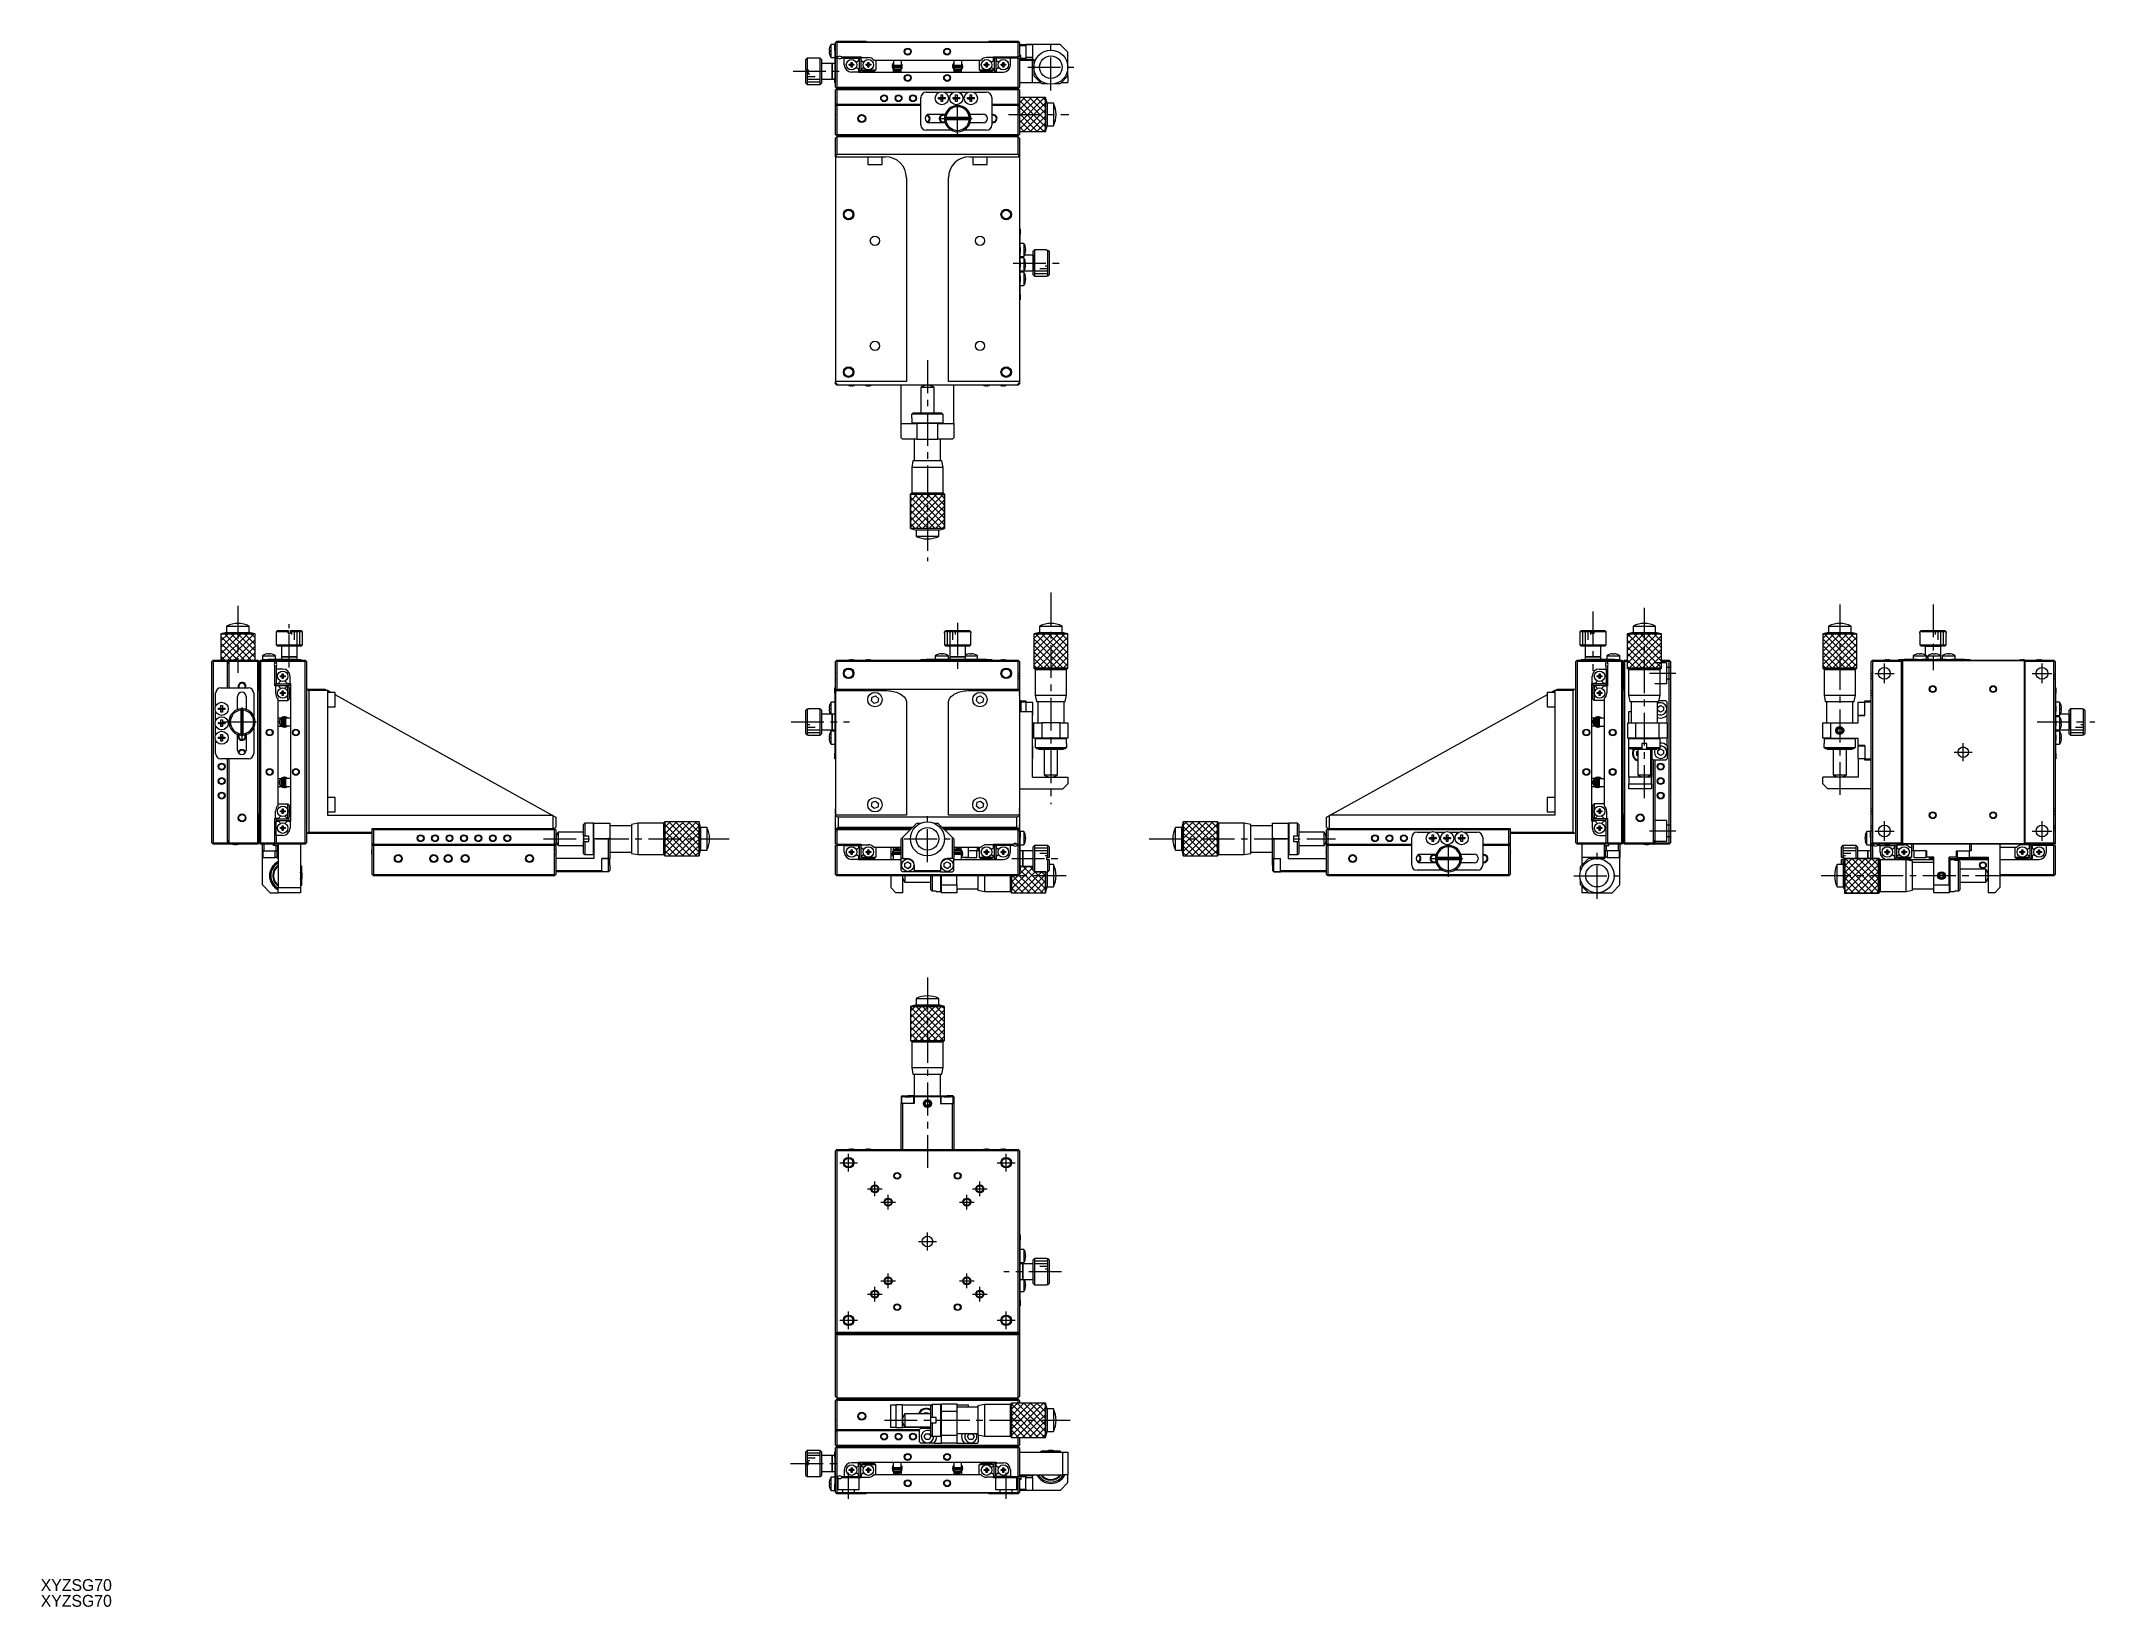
# Model space of a CAD drawing. Extents: x -400 to 382, y -2 to 594.
import ezdxf

# ---------------------------------------------------------------- set-up
doc = ezdxf.new("R2010")
doc.units = 0
doc.header["$LTSCALE"] = 10
doc.linetypes.add('CENTER', pattern=[2, 1.25, -0.25, 0.25, -0.25])
doc.linetypes.add('DASHED', pattern=[3.5, 2, -1.5])
doc.layers.get('0').update_dxf_attribs({"linetype": 'CONTINUOUS'})
doc.layers.add('CENTER', color=1, linetype='CENTER')
doc.styles.get("Standard").update_dxf_attribs({"font": 'FGP教科書体NT-M'})

msp = doc.modelspace()

# ---------------------------------------------------------------- texts
at = {"color": 7}
for p in [(-400.535321, 4.021514), (-400.535321, -1.978486)]:
    msp.add_text('XYZSG70', height=4.5, dxfattribs=at).set_placement(p)

# ---------------------------------------------------------------- linework, layer by layer
at = {"color": 7, "linetype": 'CONTINUOUS'}
for p, q in [((-108.712276, 587.418062), (-109.212276, 586.918062)), ((-109.212276, 582.818062), (-109.212276, 586.918062)), ((-108.712276, 587.418062), (-108.712276, 582.818062)), ((-103.712276, 587.418062), (-108.712276, 587.418062)), ((-103.712276, 577.418062), (-103.712276, 587.418062)), ((-103.212276, 586.918062), (-103.712276, 587.418062)), ((-103.212276, 586.918062), (-103.212276, 577.918062)), ((-100.347229, 590.428062), (-100.174857, 590.428062)), ((-100.174857, 589.908062), (-100.347229, 589.908062)), ((-100.181712, 591.429995), (-100.174857, 591.426651)), ((-100.174857, 588.909472), (-100.181712, 588.906129)), ((-100.174857, 590.428062), (-100.174857, 589.908062)), ((-99.603933, 587.668062), (-99.603933, 592.668062)), ((-98.212276, 592.668062), (-99.603933, 592.668062)), ((-99.603933, 587.668062), (-98.212276, 587.668062)), ((-98.212276, 592.468062), (-98.212276, 592.668062)), ((-98.212276, 592.468062), (-97.912276, 592.468062)), ((-98.212276, 590.468062), (-98.212276, 592.468062)), ((-98.212276, 590.468062), (-98.212276, 589.093062)), ((-98.212276, 589.093062), (-98.212276, 579.968062)), ((-97.912276, 593.418062), (-97.662276, 593.668062)), ((-97.912276, 587.918062), (-97.912276, 593.418062)), ((-97.912276, 587.418062), (-97.912276, 587.918062)), ((-97.412276, 587.918062), (-97.912276, 587.918062)), ((-97.912276, 576.418062), (-97.912276, 587.418062)), ((-97.912276, 587.418062), (-97.412276, 587.418062)), ((-97.412276, 593.918062), (-97.662276, 593.668062)), ((-97.662276, 593.668062), (-97.412276, 593.418062)), ((-97.412276, 593.918062), (-86.412276, 593.918062)), ((-97.412276, 593.418062), (-97.412276, 587.918062)), ((-28.412276, 593.418062), (-97.412276, 593.418062)), ((-97.412276, 587.918062), (-96.973714, 587.918062)), ((-97.412276, 587.418062), (-97.412276, 576.418062)), ((-96.973714, 587.418062), (-97.412276, 587.418062)), ((-95.650838, 587.918062), (-88.112276, 587.918062)), ((-94.562276, 587.418062), (-95.650838, 587.418062)), ((-94.562276, 584.868062), (-94.562276, 587.418062)), ((-94.562276, 587.418062), (-89.112276, 587.418062)), ((-89.112276, 587.418062), (-89.112276, 586.462474)), ((-88.912276, 587.418062), (-88.912276, 582.418062)), ((-88.912276, 587.418062), (-88.312276, 587.418062)), ((-88.312276, 587.418062), (-88.312276, 582.418062)), ((-88.112276, 587.918062), (-88.112276, 587.668062)), ((-88.112276, 587.668062), (-85.412276, 587.668062)), ((-88.112276, 586.462474), (-88.112276, 587.668062)), ((-86.062276, 593.568062), (-86.412276, 593.918062)), ((-39.762276, 593.568062), (-86.062276, 593.568062)), ((-83.333214, 586.718062), (-75.387276, 586.718062)), ((-82.612276, 586.718062), (-82.612276, 582.918062)), ((-75.812276, 586.718062), (-75.812276, 584.718062)), ((-75.387276, 586.718062), (-73.237276, 586.718062)), ((-73.237276, 586.718062), (-52.387276, 586.718062)), ((-72.812276, 584.718062), (-72.812276, 586.718062)), ((-52.812276, 586.718062), (-52.812276, 584.718062)), ((-52.387276, 586.718062), (-50.237276, 586.718062)), ((-50.237276, 586.718062), (-42.491338, 586.718062)), ((-49.812276, 584.718062), (-49.812276, 586.718062)), ((-43.212276, 586.718062), (-43.212276, 582.918062)), ((-37.712276, 587.668062), (-40.412276, 587.668062)), ((-39.412276, 593.918062), (-39.762276, 593.568062)), ((-39.412276, 593.918062), (-28.412276, 593.918062)), ((-37.712276, 587.668062), (-37.712276, 587.918062)), ((-37.712276, 587.918062), (-28.412276, 587.918062)), ((-37.712276, 586.462474), (-37.712276, 587.668062)), ((-37.512276, 587.418062), (-37.512276, 582.418062)), ((-36.912276, 587.418062), (-37.512276, 587.418062)), ((-36.912276, 587.418062), (-36.912276, 582.418062)), ((-36.712276, 587.418062), (-36.712276, 586.462474)), ((-31.262276, 587.418062), (-36.712276, 587.418062)), ((-31.262276, 584.868062), (-31.262276, 587.418062)), ((-28.412276, 587.418062), (-31.262276, 587.418062)), ((-28.162276, 593.668062), (-28.412276, 593.918062)), ((-28.412276, 593.418062), (-28.162276, 593.668062)), ((-28.412276, 587.918062), (-28.412276, 593.418062)), ((-27.912276, 587.918062), (-28.412276, 587.918062)), ((-28.412276, 576.418062), (-28.412276, 587.418062)), ((-28.412276, 587.418062), (-27.912276, 587.418062)), ((-28.162276, 593.668062), (-27.912276, 593.418062)), ((-27.912276, 593.418062), (-27.912276, 587.918062)), ((-27.912276, 592.668062), (-25.412276, 592.668062)), ((-25.412276, 592.168062), (-27.912276, 592.168062)), ((-27.412276, 588.468062), (-27.912276, 588.468062)), ((-27.912276, 587.418062), (-27.912276, 576.418062)), ((-27.912276, 586.718062), (-22.912276, 586.718062)), ((-27.412276, 587.468062), (-27.412276, 588.468062)), ((-27.412276, 587.468062), (-25.412276, 587.468062)), ((-27.412276, 586.968062), (-27.412276, 587.468062)), ((-25.412276, 586.968062), (-27.412276, 586.968062)), ((-25.412276, 592.668062), (-25.412276, 592.168062)), ((-25.412276, 592.668062), (-22.912276, 592.668062)), ((-22.912276, 592.598883), (-25.412276, 592.598883)), ((-22.812276, 592.518062), (-25.412276, 592.518062)), ((-25.412276, 592.168062), (-25.412276, 587.468062)), ((-25.412276, 587.818062), (-22.812276, 587.818062)), ((-25.412276, 587.468062), (-25.412276, 586.968062)), ((-25.412276, 587.008325), (-22.912276, 587.008325)), ((-22.912276, 586.968062), (-25.412276, 586.968062)), ((-22.912276, 592.668062), (-22.912276, 592.598883)), ((-12.412276, 592.668062), (-22.912276, 592.668062)), ((-22.912276, 592.598883), (-22.912276, 592.518062)), ((-22.912276, 587.818062), (-22.912276, 587.008325)), ((-22.912276, 587.008325), (-22.912276, 586.968062)), ((-22.912276, 586.968062), (-22.412276, 586.968062)), ((-22.912276, 578.118062), (-22.912276, 586.718062)), ((-22.912276, 586.718062), (-22.412276, 586.718062)), ((-22.812276, 587.818062), (-22.812276, 592.518062)), ((-22.412276, 586.968062), (-22.412276, 583.968062)), ((-9.412276, 589.668062), (-12.412276, 592.668062)), ((-9.412276, 583.968062), (-9.412276, 589.668062)), ((-108.712276, 582.818062), (-109.212276, 582.818062)), ((-108.712276, 582.018062), (-109.212276, 582.018062)), ((-109.212276, 582.018062), (-108.712276, 582.018062)), ((-109.212276, 577.918062), (-109.212276, 582.018062)), ((-108.212276, 582.818062), (-108.712276, 582.818062)), ((-108.212276, 582.018062), (-108.712276, 582.018062)), ((-108.712276, 582.018062), (-108.712276, 577.418062)), ((-108.712276, 582.018062), (-108.212276, 582.018062)), ((-108.212276, 582.018062), (-108.212276, 582.818062)), ((-99.212276, 585.418062), (-103.212276, 585.418062)), ((-103.212276, 579.418062), (-99.212276, 579.418062)), ((-99.212276, 579.418062), (-99.212276, 585.418062)), ((-99.212276, 585.418062), (-99.212276, 579.418062)), ((-98.212276, 585.418062), (-99.212276, 585.418062)), ((-99.212276, 579.418062), (-98.212276, 579.418062)), ((-98.212276, 577.968062), (-98.212276, 579.968062)), ((-92.698637, 585.098062), (-91.992276, 585.098062)), ((-92.698637, 584.738062), (-92.698637, 585.098062)), ((-91.992276, 584.738062), (-92.698637, 584.738062)), ((-92.698637, 584.738062), (-91.992276, 584.738062)), ((-91.992276, 585.804423), (-91.632276, 585.804423)), ((-91.992276, 585.098062), (-91.992276, 585.804423)), ((-91.981904, 585.08769), (-91.992276, 585.098062)), ((-91.981904, 584.748434), (-91.992276, 584.738062)), ((-91.992276, 584.0317), (-91.992276, 584.738062)), ((-91.632276, 584.0317), (-91.992276, 584.0317)), ((-91.981904, 585.08769), (-91.642648, 585.08769)), ((-91.981904, 584.748434), (-91.981904, 585.08769)), ((-91.642648, 584.748434), (-91.981904, 584.748434)), ((-89.112276, 582.118062), (-91.812276, 582.118062)), ((-91.642648, 585.08769), (-91.632276, 585.098062)), ((-91.642648, 585.08769), (-91.642648, 584.748434)), ((-91.642648, 584.748434), (-91.632276, 584.738062)), ((-91.632276, 585.804423), (-91.632276, 585.098062)), ((-91.632276, 585.098062), (-90.925914, 585.098062)), ((-91.632276, 584.738062), (-91.632276, 584.0317)), ((-90.925914, 584.738062), (-91.632276, 584.738062)), ((-90.925914, 584.738062), (-91.632276, 584.738062)), ((-90.925914, 585.098062), (-90.925914, 584.738062)), ((-89.112276, 586.462474), (-89.406026, 586.292877)), ((-89.406026, 583.543247), (-89.112276, 583.37365)), ((-89.112276, 583.37365), (-89.112276, 582.118062)), ((-89.112276, 581.918062), (-89.112276, 582.118062)), ((-36.712276, 581.918062), (-89.112276, 581.918062)), ((-88.312276, 582.418062), (-88.912276, 582.418062)), ((-87.818526, 586.292877), (-88.112276, 586.462474)), ((-88.112276, 583.37365), (-87.818526, 583.543247)), ((-88.112276, 582.918062), (-88.112276, 583.37365)), ((-88.112276, 582.918062), (-85.412276, 582.918062)), ((-87.612276, 582.418062), (-88.112276, 582.918062)), ((-83.112276, 582.418062), (-87.612276, 582.418062)), ((-86.298637, 585.098062), (-85.592276, 585.098062)), ((-86.298637, 584.738062), (-86.298637, 585.098062)), ((-85.592276, 584.738062), (-86.298637, 584.738062)), ((-86.298637, 584.738062), (-85.592276, 584.738062)), ((-85.592276, 585.804423), (-85.232276, 585.804423)), ((-85.592276, 585.098062), (-85.592276, 585.804423)), ((-85.581904, 585.08769), (-85.592276, 585.098062)), ((-85.581904, 584.748434), (-85.592276, 584.738062)), ((-85.592276, 584.0317), (-85.592276, 584.738062)), ((-85.232276, 584.0317), (-85.592276, 584.0317)), ((-85.581904, 585.08769), (-85.242648, 585.08769)), ((-85.581904, 584.748434), (-85.581904, 585.08769)), ((-85.242648, 584.748434), (-85.581904, 584.748434)), ((-85.412276, 582.918062), (-82.612276, 582.918062)), ((-85.242648, 585.08769), (-85.232276, 585.098062)), ((-85.242648, 585.08769), (-85.242648, 584.748434)), ((-85.242648, 584.748434), (-85.232276, 584.738062)), ((-85.232276, 585.804423), (-85.232276, 585.098062)), ((-85.232276, 585.098062), (-84.525914, 585.098062)), ((-85.232276, 584.738062), (-85.232276, 584.0317)), ((-84.525914, 584.738062), (-85.232276, 584.738062)), ((-84.525914, 584.738062), (-85.232276, 584.738062)), ((-84.525914, 585.098062), (-84.525914, 584.738062)), ((-82.612276, 582.918062), (-83.112276, 582.418062)), ((-76.231447, 583.602365), (-76.210258, 583.546168)), ((-72.672184, 584.506556), (-76.172184, 584.506556)), ((-76.172184, 584.116556), (-72.672184, 584.116556)), ((-75.81234, 583.61331), (-75.965819, 584.116514)), ((-75.965496, 584.50661), (-75.812363, 585.010237)), ((-75.912276, 583.063933), (-75.912276, 581.918062)), ((-75.875594, 583.817524), (-75.875134, 583.832603)), ((-75.875283, 583.802445), (-75.875594, 583.817524)), ((-75.874205, 583.787404), (-75.875283, 583.802445)), ((-75.875134, 583.832603), (-75.873906, 583.847639)), ((-75.87236, 583.77244), (-75.874205, 583.787404)), ((-75.873906, 583.847639), (-75.871912, 583.862596)), ((-75.869757, 583.757594), (-75.87236, 583.77244)), ((-75.871912, 583.862596), (-75.869159, 583.877431)), ((-75.866402, 583.742904), (-75.869757, 583.757594)), ((-75.869159, 583.877431), (-75.865654, 583.892108)), ((-75.862305, 583.728407), (-75.866402, 583.742904)), ((-75.865654, 583.892108), (-75.861407, 583.906588)), ((-75.857479, 583.71414), (-75.862305, 583.728407)), ((-75.861407, 583.906588), (-75.85643, 583.920832)), ((-75.312276, 583.918062), (-75.857675, 583.918062)), ((-75.851699, 583.69958), (-75.857479, 583.71414)), ((-75.85643, 583.920832), (-75.850739, 583.934805)), ((-75.855006, 584.918062), (-75.812276, 584.918062)), ((-75.851431, 583.698314), (-75.851808, 583.699814)), ((-75.850739, 583.934805), (-75.844348, 583.948471)), ((-75.844348, 583.948471), (-75.837276, 583.961795)), ((-75.837276, 583.961795), (-75.829542, 583.974744)), ((-75.829542, 583.974744), (-75.821169, 583.987285)), ((-75.821169, 583.987285), (-75.812179, 583.999389)), ((-75.812276, 584.718062), (-72.812276, 584.718062)), ((-75.812276, 584.718062), (-75.312276, 584.718062)), ((-72.812276, 583.718062), (-75.812276, 583.718062)), ((-75.812276, 583.718062), (-75.812276, 583.218062)), ((-75.812276, 583.218062), (-75.757959, 583.218062)), ((-75.812179, 583.999389), (-75.802596, 584.011026)), ((-75.802596, 584.011026), (-75.792446, 584.022167)), ((-75.792446, 584.022167), (-75.781757, 584.032788)), ((-75.781757, 584.032788), (-75.770555, 584.042863)), ((-75.770555, 584.042863), (-75.75887, 584.052369)), ((-75.75887, 584.052369), (-75.746733, 584.061284)), ((-75.757959, 583.218062), (-72.866593, 583.218062)), ((-75.228791, 582.718062), (-75.757959, 583.218062)), ((-75.746733, 584.061284), (-75.734173, 584.069589)), ((-75.734173, 584.069589), (-75.721222, 584.077264)), ((-75.721222, 584.077264), (-75.707912, 584.084293)), ((-75.707912, 584.084293), (-75.694277, 584.090661)), ((-75.694277, 584.090661), (-75.680349, 584.096354)), ((-75.680349, 584.096354), (-75.666163, 584.101359)), ((-75.666163, 584.101359), (-75.651752, 584.105666)), ((-75.651752, 584.105666), (-75.63715, 584.109267)), ((-75.63715, 584.109267), (-75.622394, 584.112153)), ((-75.622394, 584.112153), (-75.607516, 584.114318)), ((-75.607516, 584.114318), (-75.592554, 584.115759)), ((-75.592554, 584.115759), (-75.577541, 584.116472)), ((-75.577541, 584.116472), (-75.570504, 584.116556)), ((-75.412276, 584.718062), (-75.412276, 584.506556)), ((-75.412276, 584.116556), (-75.412276, 583.918062)), ((-75.312276, 584.718062), (-73.312276, 584.718062)), ((-75.312276, 584.718062), (-73.312276, 584.718062)), ((-75.312276, 584.718062), (-75.312276, 584.506556)), ((-75.312276, 584.116556), (-75.312276, 583.718062)), ((-73.395761, 582.718062), (-75.228791, 582.718062)), ((-75.228791, 582.718062), (-73.395761, 582.718062)), ((-72.866593, 583.218062), (-73.395761, 582.718062)), ((-73.312276, 584.718062), (-72.812276, 584.718062)), ((-73.312276, 584.506556), (-73.312276, 584.718062)), ((-73.312276, 583.718062), (-73.312276, 584.116556)), ((-72.986888, 583.918062), (-73.312276, 583.918062)), ((-73.273865, 584.116556), (-73.259631, 584.116222)), ((-73.259631, 584.116222), (-73.244642, 584.11516)), ((-73.244642, 584.11516), (-73.229724, 584.113373)), ((-73.229724, 584.113373), (-73.214912, 584.110864)), ((-73.214912, 584.110864), (-73.20024, 584.10764)), ((-73.20024, 584.10764), (-73.185744, 584.103707)), ((-73.185744, 584.103707), (-73.171458, 584.099075)), ((-73.171458, 584.099075), (-73.157415, 584.093753)), ((-73.157415, 584.093753), (-73.143649, 584.087753)), ((-73.143649, 584.087753), (-73.130192, 584.081089)), ((-73.130192, 584.081089), (-73.117078, 584.073774)), ((-73.117078, 584.073774), (-73.104338, 584.065826)), ((-73.104338, 584.065826), (-73.092003, 584.057261)), ((-73.092003, 584.057261), (-73.080104, 584.048099)), ((-73.080104, 584.048099), (-73.06867, 584.038361)), ((-73.06867, 584.038361), (-73.05773, 584.028068)), ((-73.05773, 584.028068), (-73.047312, 584.017245)), ((-73.047312, 584.017245), (-73.037444, 584.005915)), ((-73.037444, 584.005915), (-73.028149, 583.994105)), ((-73.028149, 583.994105), (-73.019455, 583.981843)), ((-73.019455, 583.981843), (-73.011383, 583.969159)), ((-73.011383, 583.969159), (-73.003955, 583.956082)), ((-73.003955, 583.956082), (-72.997193, 583.942644)), ((-72.997193, 583.942644), (-72.991115, 583.928878)), ((-72.991115, 583.928878), (-72.985739, 583.914819)), ((-72.985739, 583.914819), (-72.981079, 583.900502)), ((-72.984009, 583.722365), (-72.985491, 583.718036)), ((-72.979596, 583.736795), (-72.984009, 583.722365)), ((-72.981079, 583.900502), (-72.977151, 583.885962)), ((-72.975924, 583.75143), (-72.979596, 583.736795)), ((-72.977151, 583.885962), (-72.973965, 583.871237)), ((-72.973002, 583.766233), (-72.975924, 583.75143)), ((-72.973965, 583.871237), (-72.971532, 583.856365)), ((-72.970839, 583.781165), (-72.973002, 583.766233)), ((-72.971532, 583.856365), (-72.969858, 583.841385)), ((-72.969441, 583.796185), (-72.970839, 583.781165)), ((-72.969858, 583.841385), (-72.96895, 583.826335)), ((-72.968811, 583.811255), (-72.969441, 583.796185)), ((-72.96895, 583.826335), (-72.968811, 583.811255)), ((-72.920599, 584.718161), (-72.878557, 584.506577)), ((-72.912276, 581.918062), (-72.912276, 583.087595)), ((-72.866593, 583.218062), (-72.812276, 583.218062)), ((-72.812276, 583.218062), (-72.812276, 583.718062)), ((-72.812276, 583.595285), (-72.797715, 583.589279)), ((-72.638896, 583.537291), (-72.812275, 583.584418)), ((-72.797715, 583.589279), (-72.783257, 583.583494)), ((-72.783257, 583.583494), (-72.768998, 583.577968)), ((-72.768998, 583.577968), (-72.755032, 583.572739)), ((-72.755032, 583.572739), (-72.74145, 583.56784)), ((-72.74145, 583.56784), (-72.728342, 583.563304)), ((-72.728342, 583.563304), (-72.715795, 583.55916)), ((-72.715795, 583.55916), (-72.703891, 583.555436)), ((-72.703891, 583.555436), (-72.692709, 583.552157)), ((-72.692709, 583.552157), (-72.682323, 583.549344)), ((-72.682323, 583.549344), (-72.6728, 583.547016)), ((-72.6728, 583.547016), (-72.664204, 583.545187)), ((-72.664204, 583.545187), (-72.656591, 583.543871)), ((-72.656591, 583.543871), (-72.650012, 583.543076)), ((-72.650012, 583.543076), (-72.64451, 583.542806)), ((-72.644889, 584.109923), (-72.648814, 584.118072)), ((-72.647877, 583.517011), (-72.635998, 583.544116)), ((-72.630978, 584.078551), (-72.644889, 584.109923)), ((-72.64451, 583.542806), (-72.640121, 583.543064)), ((-72.640121, 583.543064), (-72.637913, 583.543505)), ((-72.637913, 583.543505), (-72.634111, 583.546168)), ((-72.634111, 583.546168), (-72.622036, 583.576345)), ((-72.618652, 584.046535), (-72.630978, 584.078551)), ((-72.622036, 583.576345), (-72.610854, 583.608776)), ((-72.607943, 584.013955), (-72.618652, 584.046535)), ((-72.615196, 583.594571), (-72.478467, 584.284406)), ((-72.610854, 583.608776), (-72.601309, 583.641715)), ((-72.598876, 583.98089), (-72.607943, 584.013955)), ((-72.601309, 583.641715), (-72.593423, 583.675081)), ((-72.591472, 583.947422), (-72.598876, 583.98089)), ((-72.593423, 583.675081), (-72.587216, 583.708792)), ((-72.585749, 583.913632), (-72.591472, 583.947422)), ((-72.587216, 583.708792), (-72.582701, 583.742764)), ((-72.581722, 583.879603), (-72.585749, 583.913632)), ((-72.582701, 583.742764), (-72.57989, 583.776915)), ((-72.5794, 583.845418), (-72.581722, 583.879603)), ((-72.57989, 583.776915), (-72.578789, 583.811161)), ((-72.578789, 583.811161), (-72.5794, 583.845418)), ((-53.231447, 583.602365), (-53.210258, 583.546168)), ((-49.672184, 584.506556), (-53.172184, 584.506556)), ((-53.172184, 584.116556), (-49.672184, 584.116556)), ((-52.81234, 583.61331), (-52.965819, 584.116514)), ((-52.965496, 584.50661), (-52.812363, 585.010237)), ((-52.912276, 583.063933), (-52.912276, 581.918062)), ((-52.875594, 583.817524), (-52.875134, 583.832603)), ((-52.875283, 583.802445), (-52.875594, 583.817524)), ((-52.874205, 583.787404), (-52.875283, 583.802445)), ((-52.875134, 583.832603), (-52.873906, 583.847639)), ((-52.87236, 583.77244), (-52.874205, 583.787404)), ((-52.873906, 583.847639), (-52.871912, 583.862596)), ((-52.869757, 583.757594), (-52.87236, 583.77244)), ((-52.871912, 583.862596), (-52.869159, 583.877431)), ((-52.866402, 583.742904), (-52.869757, 583.757594)), ((-52.869159, 583.877431), (-52.865654, 583.892108)), ((-52.862305, 583.728407), (-52.866402, 583.742904)), ((-52.865654, 583.892108), (-52.861407, 583.906588)), ((-52.857479, 583.71414), (-52.862305, 583.728407)), ((-52.861407, 583.906588), (-52.85643, 583.920832)), ((-52.312276, 583.918062), (-52.857675, 583.918062)), ((-52.851699, 583.69958), (-52.857479, 583.71414)), ((-52.85643, 583.920832), (-52.850739, 583.934805)), ((-52.855006, 584.918062), (-52.812276, 584.918062)), ((-52.851431, 583.698314), (-52.851808, 583.699814)), ((-52.850739, 583.934805), (-52.844348, 583.948471)), ((-52.844348, 583.948471), (-52.837276, 583.961795)), ((-52.837276, 583.961795), (-52.829542, 583.974744)), ((-52.829542, 583.974744), (-52.821169, 583.987285)), ((-52.821169, 583.987285), (-52.812179, 583.999389)), ((-52.812276, 584.718062), (-52.312276, 584.718062)), ((-52.812276, 584.718062), (-49.812276, 584.718062)), ((-49.812276, 583.718062), (-52.812276, 583.718062)), ((-52.812276, 583.718062), (-52.812276, 583.218062)), ((-52.812276, 583.218062), (-52.757959, 583.218062)), ((-52.812179, 583.999389), (-52.802596, 584.011026)), ((-52.802596, 584.011026), (-52.792446, 584.022167)), ((-52.792446, 584.022167), (-52.781757, 584.032788)), ((-52.781757, 584.032788), (-52.770555, 584.042863)), ((-52.770555, 584.042863), (-52.75887, 584.052369)), ((-52.75887, 584.052369), (-52.746733, 584.061284)), ((-52.757959, 583.218062), (-49.866593, 583.218062)), ((-52.228791, 582.718062), (-52.757959, 583.218062)), ((-52.746733, 584.061284), (-52.734173, 584.069589)), ((-52.734173, 584.069589), (-52.721222, 584.077264)), ((-52.721222, 584.077264), (-52.707912, 584.084293)), ((-52.707912, 584.084293), (-52.694277, 584.090661)), ((-52.694277, 584.090661), (-52.680349, 584.096354)), ((-52.680349, 584.096354), (-52.666163, 584.101359)), ((-52.666163, 584.101359), (-52.651752, 584.105666)), ((-52.651752, 584.105666), (-52.63715, 584.109267)), ((-52.63715, 584.109267), (-52.622394, 584.112153)), ((-52.622394, 584.112153), (-52.607516, 584.114318)), ((-52.607516, 584.114318), (-52.592554, 584.115759)), ((-52.592554, 584.115759), (-52.577541, 584.116472)), ((-52.577541, 584.116472), (-52.570504, 584.116556)), ((-52.412276, 584.718062), (-52.412276, 584.506556)), ((-52.412276, 584.116556), (-52.412276, 583.918062)), ((-52.312276, 584.718062), (-50.312276, 584.718062)), ((-52.312276, 584.718062), (-50.312276, 584.718062)), ((-52.312276, 584.718062), (-52.312276, 584.506556)), ((-52.312276, 584.116556), (-52.312276, 583.718062)), ((-50.395761, 582.718062), (-52.228791, 582.718062)), ((-52.228791, 582.718062), (-50.395761, 582.718062)), ((-49.866593, 583.218062), (-50.395761, 582.718062)), ((-50.312276, 584.718062), (-49.812276, 584.718062)), ((-50.312276, 584.506556), (-50.312276, 584.718062)), ((-50.312276, 583.718062), (-50.312276, 584.116556)), ((-49.986888, 583.918062), (-50.312276, 583.918062)), ((-50.273865, 584.116556), (-50.259631, 584.116222)), ((-50.259631, 584.116222), (-50.244642, 584.11516)), ((-50.244642, 584.11516), (-50.229724, 584.113373)), ((-50.229724, 584.113373), (-50.214912, 584.110864)), ((-50.214912, 584.110864), (-50.20024, 584.10764)), ((-50.20024, 584.10764), (-50.185744, 584.103707)), ((-50.185744, 584.103707), (-50.171458, 584.099075)), ((-50.171458, 584.099075), (-50.157415, 584.093753)), ((-50.157415, 584.093753), (-50.143649, 584.087753)), ((-50.143649, 584.087753), (-50.130192, 584.081089)), ((-50.130192, 584.081089), (-50.117078, 584.073774)), ((-50.117078, 584.073774), (-50.104338, 584.065826)), ((-50.104338, 584.065826), (-50.092003, 584.057261)), ((-50.092003, 584.057261), (-50.080104, 584.048099)), ((-50.080104, 584.048099), (-50.06867, 584.038361)), ((-50.06867, 584.038361), (-50.05773, 584.028068)), ((-50.05773, 584.028068), (-50.047312, 584.017245)), ((-50.047312, 584.017245), (-50.037444, 584.005915)), ((-50.037444, 584.005915), (-50.028149, 583.994105)), ((-50.028149, 583.994105), (-50.019455, 583.981843)), ((-50.019455, 583.981843), (-50.011383, 583.969159)), ((-50.011383, 583.969159), (-50.003955, 583.956082)), ((-50.003955, 583.956082), (-49.997193, 583.942644)), ((-49.997193, 583.942644), (-49.991115, 583.928878)), ((-49.991115, 583.928878), (-49.985739, 583.914819)), ((-49.985739, 583.914819), (-49.981079, 583.900502)), ((-49.984009, 583.722365), (-49.985491, 583.718036)), ((-49.979596, 583.736795), (-49.984009, 583.722365)), ((-49.981079, 583.900502), (-49.977151, 583.885962)), ((-49.975924, 583.75143), (-49.979596, 583.736795)), ((-49.977151, 583.885962), (-49.973965, 583.871237)), ((-49.973002, 583.766233), (-49.975924, 583.75143)), ((-49.973965, 583.871237), (-49.971532, 583.856365)), ((-49.970839, 583.781165), (-49.973002, 583.766233)), ((-49.971532, 583.856365), (-49.969858, 583.841385)), ((-49.969441, 583.796185), (-49.970839, 583.781165)), ((-49.969858, 583.841385), (-49.96895, 583.826335)), ((-49.968811, 583.811255), (-49.969441, 583.796185)), ((-49.96895, 583.826335), (-49.968811, 583.811255)), ((-49.920599, 584.718161), (-49.878557, 584.506577)), ((-49.912276, 581.918062), (-49.912276, 583.087595)), ((-49.866593, 583.218062), (-49.812276, 583.218062)), ((-49.812276, 583.218062), (-49.812276, 583.718062)), ((-49.812276, 583.595285), (-49.79772, 583.589281)), ((-49.638896, 583.537291), (-49.812275, 583.584418)), ((-49.79772, 583.589281), (-49.783267, 583.583498)), ((-49.783267, 583.583498), (-49.769013, 583.577974)), ((-49.769013, 583.577974), (-49.755051, 583.572746)), ((-49.755051, 583.572746), (-49.741474, 583.567848)), ((-49.741474, 583.567848), (-49.72837, 583.563313)), ((-49.72837, 583.563313), (-49.715826, 583.55917)), ((-49.715826, 583.55917), (-49.703924, 583.555446)), ((-49.703924, 583.555446), (-49.692744, 583.552167)), ((-49.692744, 583.552167), (-49.682358, 583.549353)), ((-49.682358, 583.549353), (-49.672836, 583.547024)), ((-49.672836, 583.547024), (-49.664239, 583.545194)), ((-49.664239, 583.545194), (-49.656624, 583.543876)), ((-49.656624, 583.543876), (-49.650042, 583.543078)), ((-49.650042, 583.543078), (-49.644536, 583.542806)), ((-49.644889, 584.109923), (-49.648814, 584.118072)), ((-49.647877, 583.517011), (-49.638695, 583.53786)), ((-49.630978, 584.078551), (-49.644889, 584.109923)), ((-49.644536, 583.542806), (-49.640143, 583.543061)), ((-49.640143, 583.543061), (-49.637913, 583.543505)), ((-49.637913, 583.543505), (-49.634111, 583.546168)), ((-49.634111, 583.546168), (-49.622036, 583.576345)), ((-49.618652, 584.046535), (-49.630978, 584.078551)), ((-49.622036, 583.576345), (-49.610854, 583.608776)), ((-49.607943, 584.013955), (-49.618652, 584.046535)), ((-49.615196, 583.594571), (-49.478467, 584.284406)), ((-49.610854, 583.608776), (-49.601309, 583.641715)), ((-49.598876, 583.98089), (-49.607943, 584.013955)), ((-49.601309, 583.641715), (-49.593423, 583.675081)), ((-49.591472, 583.947422), (-49.598876, 583.98089)), ((-49.593423, 583.675081), (-49.587216, 583.708792)), ((-49.585749, 583.913632), (-49.591472, 583.947422)), ((-49.587216, 583.708792), (-49.582701, 583.742764)), ((-49.581722, 583.879603), (-49.585749, 583.913632)), ((-49.582701, 583.742764), (-49.57989, 583.776915)), ((-49.5794, 583.845418), (-49.581722, 583.879603)), ((-49.57989, 583.776915), (-49.578789, 583.811161)), ((-49.578789, 583.811161), (-49.5794, 583.845418)), ((-43.212276, 582.918062), (-40.412276, 582.918062)), ((-42.712276, 582.418062), (-43.212276, 582.918062)), ((-38.212276, 582.418062), (-42.712276, 582.418062)), ((-41.298637, 585.098062), (-40.592276, 585.098062)), ((-41.298637, 584.738062), (-41.298637, 585.098062)), ((-40.592276, 584.738062), (-41.298637, 584.738062)), ((-41.298637, 584.738062), (-40.592276, 584.738062)), ((-40.592276, 585.804423), (-40.232276, 585.804423)), ((-40.592276, 585.098062), (-40.592276, 585.804423)), ((-40.581904, 585.08769), (-40.592276, 585.098062)), ((-40.581904, 584.748434), (-40.592276, 584.738062)), ((-40.592276, 584.0317), (-40.592276, 584.738062)), ((-40.232276, 584.0317), (-40.592276, 584.0317)), ((-40.581904, 585.08769), (-40.242648, 585.08769)), ((-40.581904, 584.748434), (-40.581904, 585.08769)), ((-40.242648, 584.748434), (-40.581904, 584.748434)), ((-40.412276, 582.918062), (-37.712276, 582.918062)), ((-40.242648, 585.08769), (-40.232276, 585.098062)), ((-40.242648, 585.08769), (-40.242648, 584.748434)), ((-40.242648, 584.748434), (-40.232276, 584.738062)), ((-40.232276, 585.804423), (-40.232276, 585.098062)), ((-40.232276, 585.098062), (-39.525914, 585.098062)), ((-40.232276, 584.738062), (-40.232276, 584.0317)), ((-39.525914, 584.738062), (-40.232276, 584.738062)), ((-39.525914, 584.738062), (-40.232276, 584.738062)), ((-39.525914, 585.098062), (-39.525914, 584.738062)), ((-37.712276, 582.918062), (-38.212276, 582.418062)), ((-38.006026, 586.292877), (-37.712276, 586.462474)), ((-37.712276, 583.37365), (-38.006026, 583.543247)), ((-37.712276, 582.918062), (-37.712276, 583.37365)), ((-37.512276, 582.418062), (-36.912276, 582.418062)), ((-36.712276, 586.462474), (-36.418526, 586.292877)), ((-36.418526, 583.543247), (-36.712276, 583.37365)), ((-36.712276, 583.37365), (-36.712276, 582.118062)), ((-36.712276, 582.118062), (-36.712276, 581.918062)), ((-36.712276, 582.118062), (-34.012276, 582.118062)), ((-34.898637, 585.098062), (-34.192276, 585.098062)), ((-34.898637, 584.738062), (-34.898637, 585.098062)), ((-34.192276, 584.738062), (-34.898637, 584.738062)), ((-34.898637, 584.738062), (-34.192276, 584.738062)), ((-34.192276, 585.804423), (-33.832276, 585.804423)), ((-34.192276, 585.098062), (-34.192276, 585.804423)), ((-34.181904, 585.08769), (-34.192276, 585.098062)), ((-34.181904, 584.748434), (-34.192276, 584.738062)), ((-34.192276, 584.0317), (-34.192276, 584.738062)), ((-33.832276, 584.0317), (-34.192276, 584.0317)), ((-34.181904, 585.08769), (-33.842648, 585.08769)), ((-34.181904, 584.748434), (-34.181904, 585.08769)), ((-33.842648, 584.748434), (-34.181904, 584.748434)), ((-33.842648, 585.08769), (-33.832276, 585.098062)), ((-33.842648, 585.08769), (-33.842648, 584.748434)), ((-33.842648, 584.748434), (-33.832276, 584.738062)), ((-33.832276, 585.804423), (-33.832276, 585.098062)), ((-33.832276, 585.098062), (-33.125914, 585.098062)), ((-33.832276, 584.738062), (-33.832276, 584.0317)), ((-33.125914, 584.738062), (-33.832276, 584.738062)), ((-33.125914, 584.738062), (-33.832276, 584.738062)), ((-33.125914, 585.098062), (-33.125914, 584.738062)), ((-22.412276, 583.968062), (-22.412276, 580.668062)), ((-22.412276, 580.668062), (-19.412276, 577.668062)), ((-12.412276, 577.668062), (-9.412276, 580.668062)), ((-9.412276, 580.668062), (-9.412276, 583.968062)), ((-9.412276, 580.668062), (-9.412276, 578.118062)), ((-109.212276, 577.918062), (-108.712276, 577.418062)), ((-108.712276, 577.418062), (-103.712276, 577.418062)), ((-103.712276, 577.418062), (-103.212276, 577.918062)), ((-97.912276, 577.968062), (-98.212276, 577.968062)), ((-97.662276, 576.168062), (-97.912276, 576.418062)), ((-97.912276, 575.418062), (-97.662276, 575.668062)), ((-97.912276, 569.918062), (-97.912276, 575.418062)), ((-97.412276, 576.418062), (-97.662276, 576.168062)), ((-97.662276, 576.168062), (-97.412276, 575.918062)), ((-97.662276, 575.668062), (-97.412276, 575.918062)), ((-97.662276, 575.668062), (-97.412276, 575.418062)), ((-97.412276, 576.418062), (-28.412276, 576.418062)), ((-97.412276, 575.918062), (-28.412276, 575.918062)), ((-28.412276, 575.918062), (-97.412276, 575.918062)), ((-97.412276, 575.418062), (-97.412276, 569.918062)), ((-28.412276, 575.418062), (-97.412276, 575.418062)), ((-65.412276, 561.968062), (-65.412276, 572.468062)), ((-63.412276, 574.468062), (-58.392072, 574.468062)), ((-58.670865, 571.908062), (-58.670865, 572.428062)), ((-58.670865, 572.428062), (-57.672276, 572.428062)), ((-57.672276, 571.908062), (-58.670865, 571.908062)), ((-58.670865, 571.908062), (-57.713651, 571.908062)), ((-57.713651, 571.908062), (-57.713651, 572.428062)), ((-57.672276, 571.908062), (-57.713651, 571.908062)), ((-57.672276, 573.426651), (-57.152276, 573.426651)), ((-57.672276, 572.428062), (-57.672276, 573.426651)), ((-57.672276, 572.469437), (-57.152276, 572.469437)), ((-57.672276, 570.909472), (-57.672276, 571.908062)), ((-57.152276, 571.866687), (-57.672276, 571.866687)), ((-57.152276, 570.909472), (-57.672276, 570.909472)), ((-57.152276, 573.426651), (-57.152276, 572.428062)), ((-57.152276, 572.428062), (-56.153686, 572.428062)), ((-57.152276, 571.908062), (-57.152276, 570.909472)), ((-56.153686, 571.908062), (-57.152276, 571.908062)), ((-57.110901, 571.908062), (-57.152276, 571.908062)), ((-57.110901, 572.428062), (-57.110901, 571.908062)), ((-56.153686, 571.908062), (-57.110901, 571.908062)), ((-56.43248, 574.468062), (-52.892072, 574.468062)), ((-56.153686, 572.428062), (-56.153686, 571.908062)), ((-53.170865, 571.908062), (-53.170865, 572.428062)), ((-53.170865, 572.428062), (-52.172276, 572.428062)), ((-52.172276, 571.908062), (-53.170865, 571.908062)), ((-53.170865, 571.908062), (-52.213651, 571.908062)), ((-52.213651, 571.908062), (-52.213651, 572.428062)), ((-52.172276, 571.908062), (-52.213651, 571.908062)), ((-52.172276, 573.426651), (-51.652276, 573.426651)), ((-52.172276, 572.428062), (-52.172276, 573.426651)), ((-52.172276, 572.469437), (-51.652276, 572.469437)), ((-52.172276, 570.909472), (-52.172276, 571.908062)), ((-51.652276, 571.866687), (-52.172276, 571.866687)), ((-51.652276, 570.909472), (-52.172276, 570.909472)), ((-51.652276, 573.426651), (-51.652276, 572.428062)), ((-51.652276, 572.428062), (-50.653686, 572.428062)), ((-51.652276, 571.908062), (-51.652276, 570.909472)), ((-50.653686, 571.908062), (-51.652276, 571.908062)), ((-51.610901, 571.908062), (-51.652276, 571.908062)), ((-51.610901, 572.428062), (-51.610901, 571.908062)), ((-50.653686, 571.908062), (-51.610901, 571.908062)), ((-50.93248, 574.468062), (-47.392072, 574.468062)), ((-50.653686, 572.428062), (-50.653686, 571.908062)), ((-47.670865, 571.908062), (-47.670865, 572.428062)), ((-47.670865, 572.428062), (-46.672276, 572.428062)), ((-46.672276, 571.908062), (-47.670865, 571.908062)), ((-47.670865, 571.908062), (-46.713651, 571.908062)), ((-46.713651, 571.908062), (-46.713651, 572.428062)), ((-46.672276, 571.908062), (-46.713651, 571.908062)), ((-46.672276, 573.426651), (-46.152276, 573.426651)), ((-46.672276, 572.428062), (-46.672276, 573.426651)), ((-46.672276, 572.469437), (-46.152276, 572.469437)), ((-46.672276, 570.909472), (-46.672276, 571.908062)), ((-46.152276, 571.866687), (-46.672276, 571.866687)), ((-46.152276, 570.909472), (-46.672276, 570.909472)), ((-46.152276, 573.426651), (-46.152276, 572.428062)), ((-46.152276, 572.428062), (-45.153686, 572.428062)), ((-46.152276, 571.908062), (-46.152276, 570.909472)), ((-45.153686, 571.908062), (-46.152276, 571.908062)), ((-46.110901, 571.908062), (-46.152276, 571.908062)), ((-46.110901, 572.428062), (-46.110901, 571.908062)), ((-45.153686, 571.908062), (-46.110901, 571.908062)), ((-45.43248, 574.468062), (-40.412276, 574.468062)), ((-45.153686, 572.428062), (-45.153686, 571.908062)), ((-38.412276, 572.468062), (-38.412276, 561.968062)), ((-28.162276, 576.168062), (-28.412276, 576.418062)), ((-28.162276, 576.168062), (-28.412276, 575.918062)), ((-28.412276, 575.918062), (-28.162276, 575.668062)), ((-28.412276, 575.418062), (-28.162276, 575.668062)), ((-28.412276, 569.918062), (-28.412276, 575.418062)), ((-27.912276, 576.418062), (-28.162276, 576.168062)), ((-28.162276, 575.668062), (-27.912276, 575.418062)), ((-27.912276, 578.118062), (-22.912276, 578.118062)), ((-27.912276, 575.418062), (-27.912276, 569.918062)), ((-17.912269, 572.468061), (-27.912276, 572.468061)), ((-22.912276, 578.118062), (-19.862276, 578.118062)), ((-17.512272, 577.668062), (-19.412276, 577.668062)), ((-17.912269, 572.468061), (-17.912269, 559.468063)), ((-17.322781, 570.268062), (-17.912269, 572.468061)), ((-12.412276, 577.668062), (-14.31228, 577.668062)), ((-11.962276, 578.118062), (-9.412276, 578.118062)), ((-98.102135, 567.098062), (-97.981798, 567.098062)), ((-97.981798, 566.738062), (-98.102135, 566.738062)), ((-97.98642, 567.806678), (-97.981798, 567.804423)), ((-97.981798, 566.0317), (-97.98642, 566.029446)), ((-97.981798, 567.098062), (-97.981798, 566.738062)), ((-97.412276, 569.918062), (-97.912276, 569.918062)), ((-97.912276, 569.668062), (-97.912276, 569.918062)), ((-97.912276, 569.668062), (-96.512276, 569.668062)), ((-97.912276, 569.418062), (-97.912276, 569.668062)), ((-97.912276, 558.418062), (-97.912276, 569.418062)), ((-97.912276, 569.418062), (-97.412276, 569.418062)), ((-97.412276, 569.918062), (-65.412276, 569.918062)), ((-97.412276, 569.418062), (-97.412276, 558.418062)), ((-65.412276, 569.418062), (-97.412276, 569.418062)), ((-96.512276, 569.418062), (-96.512276, 569.668062)), ((-62.112276, 566.118062), (-56.114403, 566.118062)), ((-55.894463, 564.818062), (-56.39625, 564.818062)), ((-56.39625, 564.018062), (-55.894463, 564.018062)), ((-56.39625, 564.018062), (-46.428302, 564.018062)), ((-46.930089, 564.818062), (-55.894463, 564.818062)), ((-55.894463, 564.018062), (-46.930089, 564.018062)), ((-46.428302, 564.818062), (-46.930089, 564.818062)), ((-46.930089, 564.018062), (-46.428302, 564.018062)), ((-46.710149, 566.118062), (-41.712276, 566.118062)), ((-38.412276, 569.918062), (-28.412276, 569.918062)), ((-28.412276, 569.418062), (-38.412276, 569.418062)), ((-27.912276, 569.668062), (-29.312276, 569.668062)), ((-29.312276, 569.418062), (-29.312276, 569.668062)), ((-27.912276, 569.918062), (-28.412276, 569.918062)), ((-28.412276, 558.418062), (-28.412276, 569.418062)), ((-28.412276, 569.418062), (-27.912276, 569.418062)), ((-27.912276, 569.918062), (-27.912276, 569.668062)), ((-27.912276, 569.418062), (-27.912276, 569.668062)), ((-27.912276, 569.418062), (-27.912276, 558.418062)), ((-27.842754, 567.804423), (-27.838132, 567.806678)), ((-27.842754, 567.098062), (-27.722417, 567.098062)), ((-27.842754, 566.738062), (-27.842754, 567.098062)), ((-27.722417, 566.738062), (-27.842754, 566.738062)), ((-27.838132, 566.029446), (-27.842754, 566.0317)), ((-17.322781, 570.268062), (-17.322781, 561.668062)), ((-14.91227, 570.268062), (-17.322781, 570.268062)), ((-14.91227, 570.268062), (-14.91227, 561.668062)), ((-97.662276, 558.168062), (-97.912276, 558.418062)), ((-97.912276, 556.918062), (-97.412276, 557.418062)), ((-97.912276, 550.016038), (-97.912276, 556.918062)), ((-97.412276, 558.418062), (-97.662276, 558.168062)), ((-97.412276, 557.918062), (-97.662276, 558.168062)), ((-97.412276, 558.418062), (-28.412276, 558.418062)), ((-97.412276, 557.418062), (-96.912276, 557.918062)), ((-28.412276, 557.918062), (-97.412276, 557.918062)), ((-97.412276, 557.418062), (-97.412276, 550.918062)), ((-28.412276, 557.418062), (-97.412276, 557.418062)), ((-53.692079, 559.968062), (-63.412276, 559.968062)), ((-56.149364, 562.818062), (-62.112276, 562.818062)), ((-40.412276, 559.968062), (-49.132473, 559.968062)), ((-41.712276, 562.818062), (-46.675188, 562.818062)), ((-28.912276, 557.918062), (-28.412276, 557.418062)), ((-28.162276, 558.168062), (-28.412276, 558.418062)), ((-28.162276, 558.168062), (-28.412276, 557.918062)), ((-28.412276, 550.918062), (-28.412276, 557.418062)), ((-28.412276, 557.418062), (-27.912276, 556.918062)), ((-27.912276, 558.418062), (-28.162276, 558.168062)), ((-27.912276, 559.468063), (-17.912269, 559.468063)), ((-27.912276, 556.918062), (-27.912276, 550.016038)), ((-17.912269, 559.468063), (-17.322781, 561.668062)), ((-17.322781, 561.668062), (-14.91227, 561.668062)), ((-97.412276, 550.918062), (-97.912276, 550.016038)), ((-97.912276, 549.918062), (-97.912276, 550.016038)), ((-97.912276, 549.918062), (-78.912276, 549.918062)), ((-97.912276, 549.918062), (-97.912276, 464.32377)), ((-97.412276, 550.918062), (-28.412276, 550.918062)), ((-85.662276, 549.918062), (-85.662276, 546.918062)), ((-80.162276, 546.918062), (-80.162276, 549.918062)), ((-46.912276, 549.918062), (-27.912276, 549.918062)), ((-45.662276, 549.918062), (-45.662276, 546.918062)), ((-40.162276, 546.918062), (-40.162276, 549.918062)), ((-27.912276, 550.016038), (-28.412276, 550.918062)), ((-27.912276, 550.016038), (-27.912276, 549.918062)), ((-27.912276, 549.918062), (-27.912276, 464.32377)), ((-85.662276, 546.918062), (-85.617604, 546.918062)), ((-85.617604, 546.918062), (-80.162276, 546.918062)), ((-70.912276, 541.918062), (-70.912276, 464.32377)), ((-54.912276, 464.32377), (-54.912276, 541.918062)), ((-45.662276, 546.918062), (-45.617604, 546.918062)), ((-45.617604, 546.918062), (-40.162276, 546.918062)), ((-27.912276, 522.418062), (-27.612276, 522.418062)), ((-27.612276, 522.418062), (-27.612276, 520.418062)), ((-27.612276, 515.493062), (-27.612276, 520.418062)), ((-26.220619, 516.918062), (-27.612276, 516.918062)), ((-26.220619, 516.918062), (-26.220619, 514.418062)), ((-27.612276, 515.397858), (-27.612276, 515.493062)), ((-27.612276, 515.397858), (-27.612276, 514.418062)), ((-27.612276, 514.418062), (-27.612276, 513.438266)), ((-27.612276, 513.343062), (-27.612276, 513.438266)), ((-27.612276, 509.993062), (-27.612276, 513.343062)), ((-27.612276, 511.918062), (-26.220619, 511.918062)), ((-26.220619, 511.418062), (-27.612276, 511.418062)), ((-27.612276, 509.897858), (-27.612276, 509.993062)), ((-27.612276, 509.897858), (-27.612276, 508.918062)), ((-27.612276, 508.918062), (-27.612276, 507.938266)), ((-26.612276, 511.918062), (-26.612276, 511.418062)), ((-26.612276, 511.418062), (-26.612276, 511.918062)), ((-26.220619, 514.418062), (-26.220619, 511.918062)), ((-26.220619, 511.418062), (-26.220619, 508.918062)), ((-26.220619, 508.918062), (-26.220619, 506.418062)), ((-22.612276, 512.418062), (-25.931147, 512.418062)), ((-25.649695, 515.676651), (-25.64284, 515.679995)), ((-25.649695, 514.678062), (-25.477323, 514.678062)), ((-25.649695, 514.158062), (-25.649695, 514.678062)), ((-25.477323, 514.158062), (-25.649695, 514.158062)), ((-25.64284, 513.156129), (-25.649695, 513.159472)), ((-25.649695, 510.176651), (-25.64284, 510.179995)), ((-25.649695, 509.178062), (-25.477323, 509.178062)), ((-25.649695, 508.658062), (-25.649695, 509.178062)), ((-25.477323, 508.658062), (-25.649695, 508.658062)), ((-22.112276, 514.418062), (-22.612276, 513.918062)), ((-22.612276, 512.418062), (-22.612276, 513.918062)), ((-22.612276, 504.918062), (-22.612276, 513.918062)), ((-22.612276, 506.418062), (-22.612276, 512.418062)), ((-22.612276, 512.418062), (-22.612276, 506.418062)), ((-22.112276, 514.418062), (-22.112276, 504.418062)), ((-17.612276, 514.418062), (-22.112276, 514.418062)), ((-17.612276, 514.418062), (-17.612276, 514.402036)), ((-17.612276, 514.402036), (-17.112276, 514.402036)), ((-17.112276, 504.434088), (-17.112276, 514.402036)), ((-17.112276, 514.402036), (-16.612276, 513.900249)), ((-16.612276, 513.900249), (-16.612276, 504.935875)), ((-27.612276, 507.843062), (-27.612276, 507.938266)), ((-27.612276, 504.493062), (-27.612276, 507.843062)), ((-27.612276, 506.418062), (-26.220619, 506.418062)), ((-26.220619, 505.918062), (-27.612276, 505.918062)), ((-27.612276, 504.397858), (-27.612276, 504.493062)), ((-27.612276, 504.397858), (-27.612276, 503.418062)), ((-27.612276, 503.418062), (-27.612276, 502.438266)), ((-27.612276, 502.343062), (-27.612276, 502.438266)), ((-27.612276, 497.418062), (-27.612276, 502.343062)), ((-27.612276, 500.918062), (-26.220619, 500.918062)), ((-26.220619, 506.418062), (-22.612276, 506.418062)), ((-26.220619, 505.918062), (-26.220619, 503.418062)), ((-26.220619, 503.418062), (-26.220619, 500.918062)), ((-25.64284, 507.656129), (-25.649695, 507.659472)), ((-25.649695, 504.676651), (-25.64284, 504.679995)), ((-25.649695, 503.678062), (-25.477323, 503.678062)), ((-25.649695, 503.158062), (-25.649695, 503.678062)), ((-25.477323, 503.158062), (-25.649695, 503.158062)), ((-25.64284, 502.156129), (-25.649695, 502.159472)), ((-22.612276, 504.918062), (-22.612276, 506.418062)), ((-22.612276, 504.918062), (-22.112276, 504.418062)), ((-22.112276, 504.418062), (-17.612276, 504.418062)), ((-17.612276, 504.434088), (-17.612276, 504.418062)), ((-17.112276, 504.434088), (-17.612276, 504.434088)), ((-16.612276, 504.935875), (-17.112276, 504.434088)), ((-27.612276, 495.418062), (-27.912276, 495.418062)), ((-27.612276, 497.418062), (-27.612276, 495.418062)), ((-97.912276, 463.918062), (-97.912276, 464.32377)), ((-70.912276, 464.32377), (-97.912276, 464.32377)), ((-97.912276, 463.418062), (-97.912276, 463.918062)), ((-97.912276, 463.918062), (-96.912276, 462.918062)), ((-97.912276, 463.418062), (-97.662276, 463.168062)), ((-97.412276, 463.418062), (-97.662276, 463.168062)), ((-97.662276, 463.168062), (-97.412276, 462.918062)), ((-96.912276, 462.918062), (-97.412276, 462.918062)), ((-28.912276, 462.918062), (-96.912276, 462.918062)), ((-92.700892, 462.843918), (-92.698637, 462.84854)), ((-91.992276, 462.84854), (-91.632276, 462.84854)), ((-91.992276, 462.728203), (-91.992276, 462.84854)), ((-91.632276, 462.84854), (-91.632276, 462.728203)), ((-90.925914, 462.84854), (-90.92366, 462.843918)), ((-86.300892, 462.843918), (-86.298637, 462.84854)), ((-85.592276, 462.84854), (-85.232276, 462.84854)), ((-85.592276, 462.728203), (-85.592276, 462.84854)), ((-85.232276, 462.84854), (-85.232276, 462.728203)), ((-84.525914, 462.84854), (-84.52366, 462.843918)), ((-72.912276, 448.418062), (-72.912276, 462.918062)), ((-62.912268, 462.040553), (-65.412272, 462.040553)), ((-65.412272, 462.040553), (-65.412272, 452.418062)), ((-60.41228, 462.040553), (-62.912268, 462.040553)), ((-60.41228, 452.418062), (-60.41228, 462.040553)), ((-27.912276, 464.32377), (-54.912276, 464.32377)), ((-52.912274, 448.418062), (-52.912274, 462.918062)), ((-41.300892, 462.843918), (-41.298637, 462.84854)), ((-40.592276, 462.84854), (-40.232276, 462.84854)), ((-40.592276, 462.728203), (-40.592276, 462.84854)), ((-40.232276, 462.84854), (-40.232276, 462.728203)), ((-39.525914, 462.84854), (-39.52366, 462.843918)), ((-34.900892, 462.843918), (-34.898637, 462.84854)), ((-34.192276, 462.84854), (-33.832276, 462.84854)), ((-34.192276, 462.728203), (-34.192276, 462.84854)), ((-33.832276, 462.84854), (-33.832276, 462.728203)), ((-33.125914, 462.84854), (-33.12366, 462.843918)), ((-28.912276, 462.918062), (-27.912276, 463.918062)), ((-28.412276, 462.918062), (-28.912276, 462.918062)), ((-28.162276, 463.168062), (-28.412276, 463.418062)), ((-28.412276, 462.918062), (-28.162276, 463.168062)), ((-28.162276, 463.168062), (-27.912276, 463.418062)), ((-27.912276, 464.32377), (-27.912276, 463.918062)), ((-27.912276, 463.918062), (-27.912276, 463.418062)), ((-72.912276, 448.418062), (-66.912276, 448.418062)), ((-72.912276, 442.918062), (-72.912276, 448.418062)), ((-68.912276, 450.418062), (-68.828356, 450.418062)), ((-68.912276, 450.418062), (-68.912276, 448.618062)), ((-68.912276, 448.618062), (-56.912276, 448.618062)), ((-68.912276, 448.618062), (-68.712276, 448.418062)), ((-68.828356, 451.918062), (-68.320603, 452.418062)), ((-68.828356, 450.418062), (-68.828356, 451.918062)), ((-56.996196, 451.918062), (-68.828356, 451.918062)), ((-68.320603, 452.418062), (-57.503949, 452.418062)), ((-58.912276, 448.418062), (-66.912276, 448.418062)), ((-66.912276, 448.418062), (-66.912276, 442.418062)), ((-58.912276, 442.418062), (-58.912276, 448.418062)), ((-58.912276, 448.418062), (-52.912274, 448.418062)), ((-57.503949, 452.418062), (-56.996196, 451.918062)), ((-57.112276, 448.418062), (-56.912276, 448.618062)), ((-56.996196, 451.918062), (-56.996196, 450.418062)), ((-56.996196, 450.418062), (-56.912276, 450.418062)), ((-56.912276, 448.618062), (-56.912276, 450.418062)), ((-52.912274, 448.418062), (-52.912276, 442.918062)), ((-72.912276, 442.918062), (-72.412276, 442.418062)), ((-66.912276, 442.418062), (-72.412276, 442.418062)), ((-67.912276, 442.418062), (-67.912276, 434.168062)), ((-66.912276, 442.418062), (-58.912276, 442.418062)), ((-53.412276, 442.418062), (-58.912276, 442.418062)), ((-57.912276, 434.168062), (-57.912276, 442.418062)), ((-53.412276, 442.418062), (-52.912276, 442.918062)), ((-68.412273, 434.168062), (-68.912272, 431.668063)), ((-62.912258, 431.668063), (-68.912272, 431.668063)), ((-68.912272, 431.668063), (-68.912272, 421.918058)), ((-62.912259, 434.168062), (-68.412273, 434.168062)), ((-57.412279, 434.168062), (-62.912259, 434.168062)), ((-56.91228, 431.668063), (-62.912258, 431.668063)), ((-56.91228, 431.668063), (-57.412279, 434.168062)), ((-56.91228, 421.918058), (-56.91228, 431.668063)), ((-68.912272, 421.918058), (-69.412275, 421.418056)), ((-62.912256, 421.418056), (-69.412275, 421.418056)), ((-69.412275, 421.418056), (-69.412275, 408.418055)), ((-62.912258, 421.918058), (-68.912272, 421.918058)), ((-56.91228, 421.918058), (-62.912258, 421.918058)), ((-56.412277, 421.418056), (-62.912256, 421.418056)), ((-56.412277, 421.418056), (-56.91228, 421.918058)), ((-56.412277, 408.418055), (-56.412277, 421.418056)), ((-62.912256, 408.418055), (-69.412275, 408.418055)), ((-69.412275, 408.418055), (-67.212276, 407.828567)), ((-62.912263, 407.828567), (-67.212276, 407.828567)), ((-67.212276, 407.828567), (-67.212276, 405.418056)), ((-58.612276, 407.828567), (-62.912263, 407.828567)), ((-56.412277, 408.418055), (-62.912256, 408.418055)), ((-58.612276, 407.828567), (-56.412277, 408.418055)), ((-58.612276, 405.418056), (-58.612276, 407.828567)), ((-62.912263, 405.418056), (-67.212276, 405.418056)), ((-58.612276, 405.418056), (-62.912263, 405.418056)), ((-329.739853, 368.859665), (-331.939852, 368.270177)), ((-331.939852, 368.270177), (-318.939854, 368.270177)), ((-331.939852, 368.270177), (-331.939852, 358.27017)), ((-329.739853, 371.270176), (-321.139853, 371.270176)), ((-329.739853, 371.270176), (-329.739853, 368.859665)), ((-329.739853, 368.859665), (-321.139853, 368.859665)), ((-321.139853, 368.859665), (-321.139853, 371.270176)), ((-318.939854, 368.270177), (-321.139853, 368.859665)), ((-318.939854, 358.27017), (-318.939854, 368.270177)), ((-310.389853, 369.57017), (-310.889853, 369.07017)), ((-306.289853, 369.07017), (-310.889853, 369.07017)), ((-310.889853, 369.07017), (-310.889853, 364.07017)), ((-310.389853, 369.57017), (-306.289853, 369.57017)), ((-306.289853, 369.57017), (-306.289853, 369.07017)), ((-306.289853, 369.07017), (-306.289853, 369.57017)), ((-306.289853, 368.57017), (-306.289853, 369.07017)), ((-306.289853, 369.07017), (-306.289853, 368.57017)), ((-306.289853, 368.57017), (-305.489853, 368.57017)), ((-305.489853, 369.57017), (-301.389853, 369.57017)), ((-305.489853, 369.07017), (-305.489853, 369.57017)), ((-300.889853, 369.07017), (-305.489853, 369.07017)), ((-305.489853, 368.57017), (-305.489853, 369.07017)), ((-300.889853, 369.07017), (-301.389853, 369.57017)), ((-300.889853, 364.07017), (-300.889853, 369.07017)), ((-56.412276, 368.57017), (-56.39625, 368.57017)), ((-56.412276, 368.57017), (-56.39625, 368.57017)), ((-56.412276, 368.57017), (-56.412276, 364.07017)), ((-56.39625, 369.07017), (-55.894463, 369.57017)), ((-46.428302, 369.07017), (-56.39625, 369.07017)), ((-56.39625, 368.57017), (-56.39625, 369.07017)), ((-55.894463, 369.57017), (-46.930089, 369.57017)), ((-55.894463, 369.57017), (-46.930089, 369.57017)), ((-46.930089, 369.57017), (-46.428302, 369.07017)), ((-46.428302, 369.07017), (-46.428302, 368.57017)), ((-46.428302, 368.57017), (-46.412276, 368.57017)), ((-46.428302, 368.57017), (-46.412276, 368.57017)), ((-46.412276, 364.07017), (-46.412276, 368.57017)), ((-20.212276, 368.859665), (-22.412275, 368.270177)), ((-22.412275, 368.270177), (-9.412277, 368.270177)), ((-22.412275, 368.270177), (-22.412275, 355.270176)), ((-20.212276, 371.270176), (-11.612276, 371.270176)), ((-20.212276, 371.270176), (-20.212276, 368.859665)), ((-20.212276, 368.859665), (-11.612276, 368.859665)), ((-11.612276, 368.859665), (-11.612276, 371.270176)), ((-9.412277, 368.270177), (-11.612276, 368.859665)), ((-9.412277, 355.270176), (-9.412277, 368.270177)), ((185.998955, 369.57017), (185.498955, 369.07017)), ((190.098955, 369.07017), (185.498955, 369.07017)), ((185.498955, 369.07017), (185.498955, 364.07017)), ((185.998955, 369.57017), (190.098955, 369.57017)), ((190.098955, 369.07017), (190.098955, 369.57017)), ((190.098955, 369.57017), (190.098955, 369.07017)), ((190.098955, 368.57017), (190.098955, 369.07017)), ((190.098955, 369.07017), (190.098955, 368.57017)), ((190.098955, 368.57017), (190.898955, 368.57017)), ((190.898955, 369.57017), (194.998955, 369.57017)), ((190.898955, 369.07017), (190.898955, 369.57017)), ((195.498955, 369.07017), (190.898955, 369.07017)), ((190.898955, 368.57017), (190.898955, 369.07017)), ((195.498955, 369.07017), (194.998955, 369.57017)), ((195.498955, 364.07017), (195.498955, 369.07017)), ((205.748955, 368.859665), (203.548956, 368.270177)), ((203.548956, 368.270177), (216.548954, 368.270177)), ((203.548956, 368.270177), (203.548956, 355.270176)), ((205.748955, 371.270176), (214.348955, 371.270176)), ((205.748955, 371.270176), (205.748955, 368.859665)), ((205.748955, 368.859665), (214.348955, 368.859665)), ((214.348955, 368.859665), (214.348955, 371.270176)), ((216.548954, 368.270177), (214.348955, 368.859665)), ((216.548954, 355.270176), (216.548954, 368.270177)), ((280.167661, 368.859665), (277.967662, 368.270177)), ((277.967662, 368.270177), (284.467708, 368.270177)), ((277.967662, 368.270177), (277.967662, 355.270176)), ((280.167661, 371.270176), (284.467692, 371.270176)), ((280.167661, 371.270176), (280.167661, 368.859665)), ((280.167661, 368.859665), (284.467692, 368.859665)), ((284.467692, 371.270176), (288.767661, 371.270176)), ((284.467692, 368.859665), (288.767661, 368.859665)), ((284.467708, 368.270177), (290.96766, 368.270177)), ((288.767661, 368.859665), (288.767661, 371.270176)), ((290.96766, 368.270177), (288.767661, 368.859665)), ((290.96766, 355.270176), (290.96766, 368.270177)), ((314.967661, 368.57017), (314.983686, 368.57017)), ((314.967661, 368.57017), (314.967661, 364.07017)), ((314.983686, 369.07017), (315.485474, 369.57017)), ((314.983686, 368.57017), (314.983686, 369.07017)), ((324.951635, 369.07017), (314.983686, 369.07017)), ((315.485474, 369.57017), (324.449848, 369.57017)), ((324.449848, 369.57017), (324.951635, 369.07017)), ((324.951635, 369.07017), (324.951635, 368.57017)), ((324.951635, 368.57017), (324.967661, 368.57017)), ((324.967661, 364.07017), (324.967661, 368.57017)), ((-316.139853, 359.961827), (-311.139853, 359.961827)), ((-316.139853, 359.961827), (-316.139853, 358.57017)), ((-314.898442, 360.53275), (-314.901786, 360.539605)), ((-313.899853, 360.53275), (-313.899853, 360.705122)), ((-313.379853, 360.53275), (-313.899853, 360.53275)), ((-313.379853, 360.705122), (-313.379853, 360.53275)), ((-312.37792, 360.539605), (-312.381263, 360.53275)), ((-311.139853, 358.57017), (-311.139853, 359.961827)), ((-310.889853, 364.07017), (-305.889853, 364.07017)), ((-310.889853, 364.07017), (-310.389853, 363.57017)), ((-305.889853, 363.57017), (-310.389853, 363.57017)), ((-308.889853, 363.57017), (-308.889853, 359.57017)), ((-305.889853, 364.07017), (-300.889853, 364.07017)), ((-301.389853, 363.57017), (-305.889853, 363.57017)), ((-302.889853, 359.57017), (-302.889853, 363.57017)), ((-301.389853, 363.57017), (-300.889853, 364.07017)), ((-59.912276, 359.961827), (-54.912276, 359.961827)), ((-59.912276, 359.961827), (-59.912276, 358.57017)), ((-58.670865, 360.53275), (-58.674209, 360.539605)), ((-58.670865, 360.53275), (-58.674209, 360.539605)), ((-57.672276, 360.53275), (-57.672276, 360.705122)), ((-57.152276, 360.53275), (-57.672276, 360.53275)), ((-57.152276, 360.705122), (-57.152276, 360.53275)), ((-56.412276, 364.07017), (-46.412276, 364.07017)), ((-56.412276, 364.07017), (-55.912276, 363.57017)), ((-56.150343, 360.539605), (-56.153686, 360.53275)), ((-56.150343, 360.539605), (-56.153686, 360.53275)), ((-46.912276, 363.57017), (-55.912276, 363.57017)), ((-54.912276, 358.57017), (-54.912276, 359.961827)), ((-54.412276, 363.57017), (-54.412276, 359.57017)), ((-48.412276, 359.57017), (-48.412276, 363.57017)), ((-48.412276, 359.961827), (-43.912276, 359.961827)), ((-47.670865, 360.53275), (-47.674209, 360.539605)), ((-47.670865, 360.53275), (-47.674209, 360.539605)), ((-46.912276, 363.57017), (-46.412276, 364.07017)), ((-46.672276, 360.53275), (-46.672276, 360.705122)), ((-46.152276, 360.53275), (-46.672276, 360.53275)), ((-46.152276, 360.705122), (-46.152276, 360.53275)), ((-45.150343, 360.539605), (-45.153686, 360.53275)), ((-45.150343, 360.539605), (-45.153686, 360.53275)), ((-43.912276, 358.57017), (-43.912276, 359.961827)), ((185.498955, 364.07017), (195.498955, 364.07017)), ((185.498955, 364.07017), (185.998955, 363.57017)), ((194.998955, 363.57017), (185.998955, 363.57017)), ((187.498955, 363.57017), (187.498955, 359.57017)), ((193.498955, 359.57017), (193.498955, 363.57017)), ((194.998955, 363.57017), (195.498955, 364.07017)), ((195.748955, 359.961827), (200.748955, 359.961827)), ((195.748955, 359.961827), (195.748955, 358.57017)), ((196.990366, 360.53275), (196.987022, 360.539605)), ((197.988955, 360.53275), (197.988955, 360.705122)), ((198.508955, 360.53275), (197.988955, 360.53275)), ((198.508955, 360.705122), (198.508955, 360.53275)), ((199.510888, 360.539605), (199.507545, 360.53275)), ((200.748955, 358.57017), (200.748955, 359.961827)), ((312.467661, 359.961827), (314.967661, 359.961827)), ((312.467661, 359.961827), (312.467661, 358.57017)), ((313.709071, 360.53275), (313.705728, 360.539605)), ((314.707661, 360.53275), (314.707661, 360.705122)), ((315.227661, 360.53275), (314.707661, 360.53275)), ((314.967661, 364.07017), (324.967661, 364.07017)), ((314.967661, 364.07017), (315.467661, 363.57017)), ((314.967661, 359.961827), (317.467661, 359.961827)), ((315.227661, 360.705122), (315.227661, 360.53275)), ((316.967661, 363.57017), (315.467661, 363.57017)), ((324.467661, 363.57017), (315.467661, 363.57017)), ((316.229594, 360.539605), (316.22625, 360.53275)), ((322.967661, 363.57017), (316.967661, 363.57017)), ((316.967661, 363.57017), (322.967661, 363.57017)), ((316.967661, 363.57017), (316.967661, 360.251298)), ((317.467661, 358.57017), (317.467661, 359.961827)), ((317.967661, 359.961827), (320.467661, 359.961827)), ((317.967661, 359.961827), (317.967661, 358.57017)), ((319.209071, 360.53275), (319.205728, 360.539605)), ((320.207661, 360.53275), (320.207661, 360.705122)), ((320.727661, 360.53275), (320.207661, 360.53275)), ((320.467661, 359.961827), (322.967661, 359.961827)), ((320.727661, 360.705122), (320.727661, 360.53275)), ((321.729594, 360.539605), (321.72625, 360.53275)), ((324.467661, 363.57017), (322.967661, 363.57017)), ((322.967661, 359.961827), (322.967661, 363.57017)), ((322.967661, 358.57017), (322.967661, 359.961827)), ((323.467661, 359.961827), (325.967661, 359.961827)), ((323.467661, 359.961827), (323.467661, 358.57017)), ((324.467661, 363.57017), (324.967661, 364.07017)), ((324.709071, 360.53275), (324.705728, 360.539605)), ((325.707661, 360.53275), (325.707661, 360.705122)), ((326.227661, 360.53275), (325.707661, 360.53275)), ((325.967661, 359.961827), (328.467661, 359.961827)), ((326.227661, 360.705122), (326.227661, 360.53275)), ((327.229594, 360.539605), (327.22625, 360.53275)), ((328.467661, 358.57017), (328.467661, 359.961827)), ((-335.389853, 357.77017), (-335.139853, 358.02017)), ((-335.389853, 288.77017), (-335.389853, 357.77017)), ((-335.139853, 358.02017), (-334.889853, 358.27017)), ((-334.889853, 357.77017), (-335.139853, 358.02017)), ((-334.889853, 358.27017), (-329.389853, 358.27017)), ((-334.889853, 357.77017), (-334.889853, 288.77017)), ((-329.389853, 357.77017), (-334.889853, 357.77017)), ((-329.389853, 358.27017), (-329.389853, 357.77017)), ((-329.389853, 358.27017), (-329.139853, 358.27017)), ((-329.389853, 347.77017), (-329.389853, 357.77017)), ((-329.139853, 358.27017), (-329.139853, 356.87017)), ((-328.889853, 358.27017), (-329.139853, 358.27017)), ((-328.889853, 356.87017), (-329.139853, 356.87017)), ((-328.889853, 358.27017), (-317.889853, 358.27017)), ((-328.889853, 357.77017), (-328.889853, 358.27017)), ((-317.889853, 357.77017), (-328.889853, 357.77017)), ((-328.889853, 357.77017), (-328.889853, 347.77017)), ((-327.276214, 358.339691), (-327.278469, 358.344314)), ((-326.569853, 358.339691), (-326.569853, 358.460028)), ((-326.209853, 358.339691), (-326.569853, 358.339691)), ((-326.209853, 358.460028), (-326.209853, 358.339691)), ((-325.501237, 358.344314), (-325.503491, 358.339691)), ((-317.889853, 358.27017), (-317.639853, 358.02017)), ((-317.639853, 358.02017), (-317.889853, 357.77017)), ((-317.889853, 288.77017), (-317.889853, 357.77017)), ((-317.639853, 358.02017), (-317.389853, 357.77017)), ((-317.139853, 358.02017), (-317.389853, 357.77017)), ((-317.389853, 346.77017), (-317.389853, 357.77017)), ((-317.389853, 357.77017), (-317.389853, 346.77017)), ((-317.139853, 358.02017), (-316.889853, 358.27017)), ((-316.889853, 357.77017), (-317.139853, 358.02017)), ((-316.889853, 358.27017), (-311.389853, 358.27017)), ((-316.889853, 357.77017), (-316.889853, 288.77017)), ((-311.389853, 357.77017), (-316.889853, 357.77017)), ((-316.139853, 358.57017), (-315.939853, 358.57017)), ((-315.939853, 358.27017), (-315.939853, 358.57017)), ((-315.939853, 358.57017), (-313.939853, 358.57017)), ((-312.564853, 358.57017), (-313.939853, 358.57017)), ((-303.439853, 358.57017), (-312.564853, 358.57017)), ((-311.389853, 358.27017), (-310.889853, 358.27017)), ((-311.389853, 358.27017), (-311.389853, 357.77017)), ((-311.389853, 357.331607), (-311.389853, 357.77017)), ((-311.389853, 348.47017), (-311.389853, 356.008732)), ((-310.889853, 358.27017), (-299.889853, 358.27017)), ((-310.889853, 357.77017), (-310.889853, 358.27017)), ((-310.889853, 357.77017), (-310.889853, 357.331607)), ((-299.889853, 357.77017), (-310.889853, 357.77017)), ((-310.889853, 356.008732), (-310.889853, 354.92017)), ((-308.339853, 354.92017), (-310.889853, 354.92017)), ((-310.889853, 354.92017), (-310.889853, 349.47017)), ((-309.276214, 352.35017), (-308.569853, 352.35017)), ((-309.276214, 351.99017), (-309.276214, 352.35017)), ((-308.569853, 351.99017), (-309.276214, 351.99017)), ((-308.889853, 359.57017), (-305.889853, 359.57017)), ((-305.889853, 359.57017), (-308.889853, 359.57017)), ((-308.889853, 359.57017), (-308.889853, 358.57017)), ((-308.569853, 353.056531), (-308.209853, 353.056531)), ((-308.569853, 352.35017), (-308.569853, 353.056531)), ((-308.55948, 352.339797), (-308.569853, 352.35017)), ((-308.55948, 352.000542), (-308.569853, 351.99017)), ((-308.569853, 351.283808), (-308.569853, 351.99017)), ((-308.55948, 352.000542), (-308.55948, 352.339797)), ((-308.55948, 352.339797), (-308.220225, 352.339797)), ((-308.220225, 352.000542), (-308.55948, 352.000542)), ((-308.220225, 352.339797), (-308.209853, 352.35017)), ((-308.220225, 352.339797), (-308.220225, 352.000542)), ((-308.220225, 352.000542), (-308.209853, 351.99017)), ((-308.209853, 353.056531), (-308.209853, 352.35017)), ((-308.209853, 353.056531), (-308.209853, 352.35017)), ((-308.209853, 352.35017), (-307.503491, 352.35017)), ((-308.209853, 351.99017), (-308.209853, 351.283808)), ((-307.503491, 351.99017), (-308.209853, 351.99017)), ((-308.209853, 351.283808), (-308.209853, 351.99017)), ((-307.503491, 352.35017), (-307.503491, 351.99017)), ((-305.889853, 359.57017), (-302.889853, 359.57017)), ((-302.889853, 359.57017), (-305.889853, 359.57017)), ((-305.589853, 349.47017), (-305.589853, 352.17017)), ((-303.439853, 358.57017), (-301.439853, 358.57017)), ((-302.889853, 358.57017), (-302.889853, 359.57017)), ((-301.439853, 358.57017), (-301.439853, 358.27017)), ((-299.889853, 358.27017), (-299.639853, 358.02017)), ((-299.639853, 358.02017), (-299.889853, 357.77017)), ((-299.889853, 288.77017), (-299.889853, 357.77017)), ((-299.389853, 357.77017), (-299.639853, 358.02017)), ((-299.389853, 357.77017), (-299.389853, 288.77017)), ((-98.102135, 352.35017), (-97.981798, 352.35017)), ((-97.981798, 351.99017), (-98.102135, 351.99017)), ((-97.98642, 353.058786), (-97.981798, 353.056531)), ((-97.98642, 353.058786), (-97.981798, 353.056531)), ((-97.981798, 352.35017), (-97.981798, 351.99017)), ((-97.662276, 358.02017), (-97.912276, 357.77017)), ((-97.912276, 346.77017), (-97.912276, 357.77017)), ((-97.412276, 358.27017), (-97.662276, 358.02017)), ((-97.412276, 357.77017), (-97.662276, 358.02017)), ((-97.412276, 358.27017), (-28.412276, 358.27017)), ((-28.412276, 357.77017), (-97.412276, 357.77017)), ((-97.412276, 357.77017), (-97.412276, 347.27017)), ((-92.698637, 358.339691), (-92.700892, 358.344314)), ((-92.698637, 358.339691), (-92.700892, 358.344314)), ((-91.992276, 358.339691), (-91.992276, 358.460028)), ((-91.632276, 358.339691), (-91.992276, 358.339691)), ((-91.632276, 358.460028), (-91.632276, 358.339691)), ((-90.92366, 358.344314), (-90.925914, 358.339691)), ((-90.92366, 358.344314), (-90.925914, 358.339691)), ((-86.298637, 358.339691), (-86.300892, 358.344314)), ((-86.298637, 358.339691), (-86.300892, 358.344314)), ((-85.592276, 358.339691), (-85.592276, 358.460028)), ((-85.232276, 358.339691), (-85.592276, 358.339691)), ((-85.232276, 358.460028), (-85.232276, 358.339691)), ((-84.52366, 358.344314), (-84.525914, 358.339691)), ((-84.52366, 358.344314), (-84.525914, 358.339691)), ((-65.412276, 358.27017), (-65.412276, 358.57017)), ((-65.412276, 358.57017), (-63.412276, 358.57017)), ((-58.487276, 358.57017), (-63.412276, 358.57017)), ((-56.337276, 358.57017), (-58.487276, 358.57017)), ((-52.987276, 358.57017), (-56.337276, 358.57017)), ((-54.412276, 359.57017), (-48.412276, 359.57017)), ((-48.412276, 359.57017), (-54.412276, 359.57017)), ((-54.412276, 359.57017), (-54.412276, 358.57017)), ((-50.837276, 358.57017), (-52.987276, 358.57017)), ((-47.487276, 358.57017), (-50.837276, 358.57017)), ((-48.412276, 358.57017), (-48.412276, 359.57017)), ((-45.337276, 358.57017), (-47.487276, 358.57017)), ((-40.412276, 358.57017), (-45.337276, 358.57017)), ((-40.412276, 358.57017), (-38.412276, 358.57017)), ((-38.412276, 358.57017), (-38.412276, 358.27017)), ((-34.898637, 358.339691), (-34.900892, 358.344314)), ((-34.898637, 358.339691), (-34.900892, 358.344314)), ((-34.192276, 358.339691), (-34.192276, 358.460028)), ((-33.832276, 358.339691), (-34.192276, 358.339691)), ((-33.832276, 358.460028), (-33.832276, 358.339691)), ((-33.12366, 358.344314), (-33.125914, 358.339691)), ((-33.12366, 358.344314), (-33.125914, 358.339691)), ((-28.162276, 358.02017), (-28.412276, 358.27017)), ((-28.162276, 358.02017), (-28.412276, 357.77017)), ((-28.412276, 347.27017), (-28.412276, 357.77017)), ((-27.912276, 357.77017), (-28.162276, 358.02017)), ((-27.912276, 357.77017), (-27.912276, 346.77017)), ((-27.842754, 353.056531), (-27.838132, 353.058786)), ((-27.842754, 353.056531), (-27.838132, 353.058786)), ((-27.842754, 351.99017), (-27.842754, 352.35017)), ((-27.842754, 352.35017), (-27.722417, 352.35017)), ((-27.722417, 351.99017), (-27.842754, 351.99017)), ((-22.412275, 355.270176), (-9.412277, 355.270176)), ((-22.412275, 355.270176), (-21.912272, 354.770174)), ((-21.912272, 354.770174), (-9.91228, 354.770174)), ((-21.912272, 354.770174), (-21.912272, 345.020169)), ((-9.91228, 354.770174), (-9.412277, 355.270176)), ((-9.91228, 345.020169), (-9.91228, 354.770174)), ((184.248955, 358.02017), (183.998955, 357.77017)), ((183.998955, 288.77017), (183.998955, 357.77017)), ((184.248955, 358.02017), (184.498955, 358.27017)), ((184.498955, 357.77017), (184.248955, 358.02017)), ((184.498955, 358.27017), (195.498955, 358.27017)), ((195.498955, 357.77017), (184.498955, 357.77017)), ((184.498955, 357.77017), (184.498955, 288.77017)), ((186.048955, 358.27017), (186.048955, 358.57017)), ((186.048955, 358.57017), (188.048955, 358.57017)), ((187.498955, 359.57017), (193.498955, 359.57017)), ((193.498955, 359.57017), (187.498955, 359.57017)), ((187.498955, 359.57017), (187.498955, 358.57017)), ((197.173955, 358.57017), (188.048955, 358.57017)), ((190.198955, 349.47017), (190.198955, 352.17017)), ((192.112594, 351.99017), (192.112594, 352.35017)), ((192.112594, 352.35017), (192.818955, 352.35017)), ((192.818955, 351.99017), (192.112594, 351.99017)), ((192.818955, 353.056531), (193.178955, 353.056531)), ((192.818955, 352.35017), (192.818955, 353.056531)), ((192.818955, 353.056531), (192.818955, 352.35017)), ((192.829328, 352.339797), (192.818955, 352.35017)), ((192.829328, 352.000542), (192.818955, 351.99017)), ((192.818955, 351.283808), (192.818955, 351.99017)), ((192.818955, 351.283808), (192.818955, 351.99017)), ((192.829328, 352.339797), (193.168583, 352.339797)), ((192.829328, 352.000542), (192.829328, 352.339797)), ((193.168583, 352.000542), (192.829328, 352.000542)), ((192.948955, 354.92017), (195.498955, 354.92017)), ((193.168583, 352.339797), (193.178955, 352.35017)), ((193.168583, 352.339797), (193.168583, 352.000542)), ((193.168583, 352.000542), (193.178955, 351.99017)), ((193.178955, 353.056531), (193.178955, 352.35017)), ((193.178955, 352.35017), (193.885317, 352.35017)), ((193.178955, 351.99017), (193.178955, 351.283808)), ((193.885317, 351.99017), (193.178955, 351.99017)), ((193.498955, 358.57017), (193.498955, 359.57017)), ((193.885317, 352.35017), (193.885317, 351.99017)), ((195.498955, 358.27017), (195.998955, 358.27017)), ((195.498955, 358.27017), (195.498955, 357.77017)), ((195.498955, 357.331607), (195.498955, 357.77017)), ((195.498955, 354.92017), (195.498955, 356.008732)), ((195.498955, 354.92017), (195.498955, 349.47017)), ((195.998955, 357.77017), (195.998955, 358.27017)), ((195.998955, 358.27017), (201.498955, 358.27017)), ((195.998955, 357.77017), (195.998955, 357.331607)), ((201.498955, 357.77017), (195.998955, 357.77017)), ((195.998955, 356.008732), (195.998955, 348.47017)), ((198.548955, 358.57017), (197.173955, 358.57017)), ((198.548955, 358.57017), (200.548955, 358.57017)), ((200.548955, 358.57017), (200.748955, 358.57017)), ((200.548955, 358.57017), (200.548955, 358.27017)), ((201.498955, 358.27017), (201.748955, 358.02017)), ((201.748955, 358.02017), (201.498955, 357.77017)), ((201.498955, 288.77017), (201.498955, 357.77017)), ((201.998955, 357.77017), (201.748955, 358.02017)), ((202.248955, 358.02017), (201.998955, 357.77017)), ((201.998955, 357.77017), (201.998955, 346.77017)), ((201.998955, 346.77017), (201.998955, 357.77017)), ((202.248955, 358.02017), (202.498955, 358.27017)), ((202.498955, 357.77017), (202.248955, 358.02017)), ((202.498955, 358.27017), (203.548956, 358.27017)), ((203.548956, 357.77017), (202.498955, 357.77017)), ((202.498955, 357.77017), (202.498955, 288.77017)), ((203.548956, 355.270176), (216.548954, 355.270176)), ((203.548956, 355.270176), (204.048959, 354.770174)), ((204.048959, 354.770174), (216.048951, 354.770174)), ((204.048959, 354.770174), (204.048959, 345.020169)), ((216.048951, 354.770174), (216.548954, 355.270176)), ((216.048951, 345.020169), (216.048951, 354.770174)), ((216.548954, 358.27017), (219.498955, 358.27017)), ((219.498955, 357.77017), (216.548954, 357.77017)), ((219.498955, 358.27017), (219.748955, 358.02017)), ((219.748955, 358.02017), (219.498955, 357.77017)), ((219.498955, 288.77017), (219.498955, 357.77017)), ((219.748955, 358.02017), (219.998955, 357.77017)), ((219.998955, 357.77017), (219.998955, 288.77017)), ((277.967662, 355.270176), (284.467708, 355.270176)), ((277.967662, 355.270176), (278.467665, 354.770174)), ((278.467665, 354.770174), (284.467705, 354.770174)), ((278.467665, 354.770174), (278.467665, 345.020169)), ((284.467705, 354.770174), (290.467657, 354.770174)), ((284.467708, 355.270176), (290.96766, 355.270176)), ((290.467657, 354.770174), (290.96766, 355.270176)), ((290.467657, 345.020169), (290.467657, 354.770174)), ((296.277802, 352.35017), (296.398139, 352.35017)), ((296.398139, 351.99017), (296.277802, 351.99017)), ((296.393517, 353.058786), (296.398139, 353.056531)), ((296.398139, 352.35017), (296.398139, 351.99017)), ((296.717661, 358.02017), (296.467661, 357.77017)), ((296.467661, 288.77017), (296.467661, 357.77017)), ((296.967661, 358.27017), (296.717661, 358.02017)), ((296.717661, 358.02017), (296.967661, 357.77017)), ((296.967661, 358.27017), (365.967661, 358.27017)), ((307.967661, 357.77017), (296.967661, 357.77017)), ((296.967661, 357.77017), (296.967661, 288.77017)), ((301.681299, 358.339691), (301.679045, 358.344314)), ((302.387661, 358.339691), (302.387661, 358.460028)), ((302.747661, 358.339691), (302.387661, 358.339691)), ((302.747661, 358.460028), (302.747661, 358.339691)), ((303.456277, 358.344314), (303.454022, 358.339691)), ((306.967661, 358.27017), (306.967661, 358.57017)), ((306.967661, 358.57017), (308.967661, 358.57017)), ((307.967661, 357.77017), (308.317661, 358.12017)), ((307.967661, 288.77017), (307.967661, 357.77017)), ((308.081299, 358.339691), (308.079045, 358.344314)), ((308.317661, 358.12017), (354.617661, 358.12017)), ((308.317661, 358.12017), (308.317661, 288.42017)), ((308.787661, 358.339691), (308.787661, 358.460028)), ((309.147661, 358.339691), (308.787661, 358.339691)), ((313.892661, 358.57017), (308.967661, 358.57017)), ((309.147661, 358.460028), (309.147661, 358.339691)), ((309.856277, 358.344314), (309.854022, 358.339691)), ((313.987865, 358.57017), (313.892661, 358.57017)), ((313.987865, 358.57017), (314.967661, 358.57017)), ((314.967661, 358.57017), (315.947457, 358.57017)), ((316.042661, 358.57017), (315.947457, 358.57017)), ((319.392661, 358.57017), (316.042661, 358.57017)), ((317.467661, 359.57017), (317.967661, 359.57017)), ((317.967661, 359.57017), (317.467661, 359.57017)), ((319.487865, 358.57017), (319.392661, 358.57017)), ((319.487865, 358.57017), (320.467661, 358.57017)), ((320.467661, 358.57017), (321.447457, 358.57017)), ((321.542661, 358.57017), (321.447457, 358.57017)), ((324.892661, 358.57017), (321.542661, 358.57017)), ((324.987865, 358.57017), (324.892661, 358.57017)), ((324.987865, 358.57017), (325.967661, 358.57017)), ((325.967661, 358.57017), (326.947457, 358.57017)), ((327.042661, 358.57017), (326.947457, 358.57017)), ((331.967661, 358.57017), (327.042661, 358.57017)), ((331.967661, 358.57017), (333.967661, 358.57017)), ((333.967661, 358.57017), (333.967661, 358.27017)), ((353.081299, 358.339691), (353.079045, 358.344314)), ((353.787661, 358.339691), (353.787661, 358.460028)), ((354.147661, 358.339691), (353.787661, 358.339691)), ((354.147661, 358.460028), (354.147661, 358.339691)), ((354.617661, 358.12017), (354.967661, 357.77017)), ((354.617661, 358.12017), (354.617661, 288.42017)), ((354.856277, 358.344314), (354.854022, 358.339691)), ((354.967661, 357.77017), (354.967661, 288.77017)), ((365.967661, 357.77017), (354.967661, 357.77017)), ((359.481299, 358.339691), (359.479045, 358.344314)), ((360.187661, 358.339691), (360.187661, 358.460028)), ((360.547661, 358.339691), (360.187661, 358.339691)), ((360.547661, 358.460028), (360.547661, 358.339691)), ((361.256277, 358.344314), (361.254022, 358.339691)), ((366.217661, 358.02017), (365.967661, 358.27017)), ((365.967661, 357.77017), (366.217661, 358.02017)), ((365.967661, 288.77017), (365.967661, 357.77017)), ((366.467661, 357.77017), (366.217661, 358.02017)), ((366.467661, 357.77017), (366.467661, 288.77017)), ((366.537182, 353.056531), (366.541805, 353.058786)), ((366.537182, 352.35017), (366.65752, 352.35017)), ((366.537182, 351.99017), (366.537182, 352.35017)), ((366.65752, 351.99017), (366.537182, 351.99017)), ((-333.939853, 340.749965), (-333.939853, 345.77017)), ((-331.939853, 347.77017), (-321.439853, 347.77017)), ((-325.589853, 339.472297), (-325.589853, 344.47017)), ((-322.289853, 344.47017), (-322.289853, 339.507257)), ((-319.439853, 345.77017), (-319.439853, 337.049972)), ((-317.389853, 346.77017), (-317.039853, 346.42017)), ((-317.389853, 346.77017), (-317.389853, 299.77017)), ((-317.039853, 346.42017), (-317.039853, 300.12017)), ((-311.139853, 348.47017), (-311.389853, 348.47017)), ((-311.139853, 348.47017), (-311.139853, 345.77017)), ((-309.934265, 348.47017), (-311.139853, 348.47017)), ((-310.889853, 349.47017), (-309.934265, 349.47017)), ((-310.889853, 349.27017), (-305.889853, 349.27017)), ((-310.889853, 348.67017), (-310.889853, 349.27017)), ((-310.889853, 348.67017), (-305.889853, 348.67017)), ((-309.934265, 349.47017), (-309.764668, 349.76392)), ((-309.764668, 348.17642), (-309.934265, 348.47017)), ((-309.276214, 345.95017), (-308.569853, 345.95017)), ((-309.276214, 345.59017), (-309.276214, 345.95017)), ((-308.569853, 345.59017), (-309.276214, 345.59017)), ((-308.209853, 351.283808), (-308.569853, 351.283808)), ((-308.569853, 346.656531), (-308.209853, 346.656531)), ((-308.569853, 345.95017), (-308.569853, 346.656531)), ((-308.55948, 345.939797), (-308.569853, 345.95017)), ((-308.55948, 345.600542), (-308.569853, 345.59017)), ((-308.569853, 344.883808), (-308.569853, 345.59017)), ((-308.209853, 344.883808), (-308.569853, 344.883808)), ((-308.55948, 345.600542), (-308.55948, 345.939797)), ((-308.55948, 345.939797), (-308.220225, 345.939797)), ((-308.220225, 345.600542), (-308.55948, 345.600542)), ((-308.220225, 345.939797), (-308.209853, 345.95017)), ((-308.220225, 345.939797), (-308.220225, 345.600542)), ((-308.220225, 345.600542), (-308.209853, 345.59017)), ((-308.209853, 346.656531), (-308.209853, 345.95017)), ((-308.209853, 346.656531), (-308.209853, 345.95017)), ((-308.209853, 345.95017), (-307.503491, 345.95017)), ((-308.209853, 345.59017), (-308.209853, 344.883808)), ((-307.503491, 345.59017), (-308.209853, 345.59017)), ((-308.209853, 344.883808), (-308.209853, 345.59017)), ((-307.503491, 345.95017), (-307.503491, 345.59017)), ((-307.015037, 349.76392), (-306.845441, 349.47017)), ((-306.845441, 348.47017), (-307.015037, 348.17642)), ((-306.845441, 349.47017), (-305.589853, 349.47017)), ((-306.389853, 348.47017), (-306.845441, 348.47017)), ((-306.389853, 345.77017), (-306.389853, 348.47017)), ((-306.389853, 348.47017), (-305.889853, 347.97017)), ((-306.389853, 342.97017), (-306.389853, 345.77017)), ((-305.889853, 349.27017), (-305.889853, 348.67017)), ((-305.889853, 347.97017), (-305.889853, 343.47017)), ((-305.589853, 349.47017), (-305.389853, 349.47017)), ((-305.389853, 349.47017), (-305.389853, 297.07017)), ((-298.889853, 347.27017), (-299.389853, 346.77017)), ((-298.389853, 346.77017), (-298.889853, 347.27017)), ((-298.889853, 347.27017), (-292.389853, 347.27017)), ((-298.389853, 346.77017), (-298.389853, 292.77017)), ((-291.487829, 346.77017), (-298.389853, 346.77017)), ((-292.389853, 347.27017), (-291.487829, 346.77017)), ((-291.389853, 346.71586), (-291.487829, 346.77017)), ((-291.389853, 346.71586), (-291.389853, 299.27017)), ((-290.134793, 346.02017), (-291.389853, 346.71586)), ((-288.389853, 346.02017), (-291.389853, 346.02017)), ((-288.389853, 343.763828), (-288.389853, 346.02017)), ((-283.389853, 342.281388), (-288.389853, 345.052933)), ((-98.212276, 345.77017), (-98.212276, 347.77017)), ((-98.212276, 347.77017), (-97.912276, 347.77017)), ((-98.212276, 345.77017), (-98.212276, 340.84517)), ((-98.102135, 345.95017), (-97.981798, 345.95017)), ((-97.981798, 345.59017), (-98.102135, 345.59017)), ((-97.981798, 351.283808), (-97.98642, 351.281554)), ((-97.981798, 351.283808), (-97.98642, 351.281554)), ((-97.98642, 346.658786), (-97.981798, 346.656531)), ((-97.98642, 346.658786), (-97.981798, 346.656531)), ((-97.981798, 344.883808), (-97.98642, 344.881554)), ((-97.981798, 344.883808), (-97.98642, 344.881554)), ((-97.981798, 345.95017), (-97.981798, 345.59017)), ((-97.412276, 347.27017), (-97.912276, 346.77017)), ((-97.912276, 346.71586), (-97.912276, 346.77017)), ((-97.912276, 346.71586), (-78.912276, 346.71586)), ((-97.912276, 346.71586), (-97.912276, 299.27017)), ((-97.412276, 347.27017), (-28.412276, 347.27017)), ((-84.271522, 342.784595), (-84.012419, 344.204524)), ((-84.012419, 344.204524), (-82.653172, 344.690099)), ((-82.653172, 344.690099), (-81.553029, 343.755744)), ((-78.912276, 346.71586), (-78.284603, 346.70219)), ((-78.284603, 346.70219), (-77.6608, 346.661265)), ((-77.6608, 346.661265), (-77.044713, 346.593336)), ((-77.044713, 346.593336), (-76.44014, 346.498822)), ((-76.44014, 346.498822), (-75.850808, 346.378306)), ((-75.850808, 346.378306), (-75.280352, 346.232532)), ((-75.280352, 346.232532), (-74.732287, 346.062397)), ((-74.732287, 346.062397), (-74.209994, 345.868952)), ((-74.209994, 345.868952), (-73.716692, 345.653387)), ((-73.716692, 345.653387), (-73.255422, 345.417034)), ((-73.255422, 345.417034), (-72.829028, 345.161348)), ((-72.829028, 345.161348), (-72.44014, 344.887906)), ((-72.44014, 344.887906), (-72.091155, 344.598394)), ((-72.091155, 344.598394), (-71.784224, 344.294596)), ((-71.784224, 344.294596), (-71.52124, 343.978387)), ((-54.303312, 343.978387), (-54.040328, 344.294596)), ((-54.040328, 344.294596), (-53.733397, 344.598394)), ((-53.733397, 344.598394), (-53.384412, 344.887906)), ((-53.384412, 344.887906), (-52.995524, 345.161348)), ((-52.995524, 345.161348), (-52.56913, 345.417034)), ((-52.56913, 345.417034), (-52.10786, 345.653387)), ((-52.10786, 345.653387), (-51.614558, 345.868952)), ((-51.614558, 345.868952), (-51.092264, 346.062397)), ((-51.092264, 346.062397), (-50.5442, 346.232532)), ((-50.5442, 346.232532), (-49.973743, 346.378306)), ((-49.973743, 346.378306), (-49.384412, 346.498822)), ((-49.384412, 346.498822), (-48.779839, 346.593336)), ((-48.779839, 346.593336), (-48.163752, 346.661265)), ((-48.163752, 346.661265), (-47.539949, 346.70219)), ((-47.539949, 346.70219), (-46.912276, 346.71586)), ((-46.912276, 346.71586), (-27.912276, 346.71586)), ((-44.271522, 342.784595), (-44.012419, 344.204524)), ((-44.012419, 344.204524), (-42.653172, 344.690099)), ((-42.653172, 344.690099), (-41.553029, 343.755744)), ((-27.912276, 346.77017), (-28.412276, 347.27017)), ((-27.912276, 346.77017), (-27.912276, 346.71586)), ((-27.912276, 346.71586), (-27.912276, 299.27017)), ((-27.838132, 351.281554), (-27.842754, 351.283808)), ((-27.838132, 351.281554), (-27.842754, 351.283808)), ((-27.842754, 346.656531), (-27.838132, 346.658786)), ((-27.842754, 346.656531), (-27.838132, 346.658786)), ((-27.842754, 345.59017), (-27.842754, 345.95017)), ((-27.842754, 345.95017), (-27.722417, 345.95017)), ((-27.722417, 345.59017), (-27.842754, 345.59017)), ((-27.838132, 344.881554), (-27.842754, 344.883808)), ((-27.838132, 344.881554), (-27.842754, 344.883808)), ((-21.912272, 345.020169), (-9.91228, 345.020169)), ((-21.912272, 345.020169), (-21.412273, 342.52017)), ((-10.412279, 342.52017), (-9.91228, 345.020169)), ((172.998955, 345.052933), (167.998955, 342.281388)), ((172.998955, 346.02017), (172.998955, 340.52017)), ((175.998955, 346.02017), (172.998955, 346.02017)), ((175.998955, 346.71586), (174.743896, 346.02017)), ((176.096932, 346.77017), (175.998955, 346.71586)), ((175.998955, 346.71586), (175.998955, 299.27017)), ((176.096932, 346.77017), (176.998955, 347.27017)), ((182.998955, 346.77017), (176.096932, 346.77017)), ((176.998955, 347.27017), (183.498955, 347.27017)), ((183.498955, 347.27017), (182.998955, 346.77017)), ((182.998955, 292.77017), (182.998955, 346.77017)), ((183.998955, 346.77017), (183.498955, 347.27017)), ((189.998955, 349.47017), (190.198955, 349.47017)), ((189.998955, 297.07017), (189.998955, 349.47017)), ((191.454543, 349.47017), (190.198955, 349.47017)), ((195.498955, 349.27017), (190.498955, 349.27017)), ((190.498955, 348.67017), (190.498955, 349.27017)), ((195.498955, 348.67017), (190.498955, 348.67017)), ((190.498955, 347.97017), (190.998955, 348.47017)), ((190.498955, 343.47017), (190.498955, 347.97017)), ((190.998955, 348.47017), (190.998955, 345.77017)), ((190.998955, 348.47017), (191.454543, 348.47017)), ((190.998955, 345.77017), (190.998955, 342.97017)), ((191.62414, 349.76392), (191.454543, 349.47017)), ((191.454543, 348.47017), (191.62414, 348.17642)), ((192.112594, 345.59017), (192.112594, 345.95017)), ((192.112594, 345.95017), (192.818955, 345.95017)), ((192.818955, 345.59017), (192.112594, 345.59017)), ((193.178955, 351.283808), (192.818955, 351.283808)), ((192.818955, 346.656531), (193.178955, 346.656531)), ((192.818955, 345.95017), (192.818955, 346.656531)), ((192.818955, 346.656531), (192.818955, 345.95017)), ((192.829328, 345.939797), (192.818955, 345.95017)), ((192.829328, 345.600542), (192.818955, 345.59017)), ((192.818955, 344.883808), (192.818955, 345.59017)), ((192.818955, 344.883808), (192.818955, 345.59017)), ((193.178955, 344.883808), (192.818955, 344.883808)), ((192.829328, 345.939797), (193.168583, 345.939797)), ((192.829328, 345.600542), (192.829328, 345.939797)), ((193.168583, 345.600542), (192.829328, 345.600542)), ((193.168583, 345.939797), (193.178955, 345.95017)), ((193.168583, 345.939797), (193.168583, 345.600542)), ((193.168583, 345.600542), (193.178955, 345.59017)), ((193.178955, 346.656531), (193.178955, 345.95017)), ((193.178955, 345.95017), (193.885317, 345.95017)), ((193.178955, 345.59017), (193.178955, 344.883808)), ((193.885317, 345.59017), (193.178955, 345.59017)), ((193.885317, 345.95017), (193.885317, 345.59017)), ((194.543367, 349.47017), (194.373771, 349.76392)), ((194.373771, 348.17642), (194.543367, 348.47017)), ((195.498955, 349.47017), (194.543367, 349.47017)), ((194.543367, 348.47017), (195.748955, 348.47017)), ((195.498955, 349.27017), (195.498955, 348.67017)), ((195.748955, 348.47017), (195.748955, 345.77017)), ((195.998955, 348.47017), (195.748955, 348.47017)), ((201.648955, 346.42017), (201.998955, 346.77017)), ((201.648955, 300.12017), (201.648955, 346.42017)), ((201.998955, 299.77017), (201.998955, 346.77017)), ((204.048959, 345.020169), (216.048951, 345.020169)), ((204.048959, 345.020169), (204.548958, 342.52017)), ((215.548952, 342.52017), (216.048951, 345.020169)), ((278.467665, 345.020169), (284.467705, 345.020169)), ((278.467665, 345.020169), (278.967664, 342.52017)), ((284.467705, 345.020169), (290.467657, 345.020169)), ((289.967658, 342.52017), (290.467657, 345.020169)), ((296.277802, 345.95017), (296.398139, 345.95017)), ((296.398139, 345.59017), (296.277802, 345.59017)), ((296.398139, 351.283808), (296.393517, 351.281554)), ((296.393517, 346.658786), (296.398139, 346.656531)), ((296.398139, 344.883808), (296.393517, 344.881554)), ((296.398139, 345.95017), (296.398139, 345.59017)), ((366.467661, 347.77017), (366.767661, 347.77017)), ((366.541805, 351.281554), (366.537182, 351.283808)), ((366.767661, 347.77017), (366.767661, 345.77017)), ((366.767661, 340.84517), (366.767661, 345.77017)), ((-333.939853, 335.249965), (-333.939853, 338.790374)), ((-332.898442, 340.03017), (-331.899853, 340.03017)), ((-332.898442, 339.51017), (-332.898442, 340.03017)), ((-331.899853, 339.51017), (-332.898442, 339.51017)), ((-331.941228, 339.51017), (-331.941228, 340.03017)), ((-331.899853, 341.028759), (-331.379853, 341.028759)), ((-331.899853, 340.03017), (-331.899853, 341.028759)), ((-331.899853, 340.071544), (-331.379853, 340.071544)), ((-331.899853, 338.51158), (-331.899853, 339.51017)), ((-331.379853, 339.468795), (-331.899853, 339.468795)), ((-331.379853, 338.51158), (-331.899853, 338.51158)), ((-331.379853, 341.028759), (-331.379853, 340.03017)), ((-331.379853, 341.028759), (-331.379853, 340.071544)), ((-331.379853, 340.071544), (-331.379853, 340.03017)), ((-331.379853, 340.03017), (-330.381263, 340.03017)), ((-331.379853, 339.51017), (-331.379853, 338.51158)), ((-330.381263, 339.51017), (-331.379853, 339.51017)), ((-331.379853, 339.51017), (-331.379853, 339.468795)), ((-331.379853, 338.51158), (-331.379853, 339.468795)), ((-331.338478, 340.03017), (-331.338478, 339.51017)), ((-330.381263, 340.03017), (-330.381263, 339.51017)), ((-324.289853, 339.754144), (-324.289853, 339.252357)), ((-324.289853, 339.252357), (-324.289853, 330.287983)), ((-323.489853, 339.252357), (-323.489853, 339.754144)), ((-323.489853, 329.786195), (-323.489853, 339.754144)), ((-323.489853, 330.287983), (-323.489853, 339.252357)), ((-310.189853, 335.74517), (-310.189853, 343.691107)), ((-310.189853, 342.97017), (-306.389853, 342.97017)), ((-308.889853, 336.27017), (-308.889853, 336.215853)), ((-308.389853, 336.27017), (-308.889853, 336.27017)), ((-308.390042, 336.21249), (-307.978368, 336.323705)), ((-308.389853, 333.27017), (-308.389853, 336.27017)), ((-307.978346, 336.530078), (-307.978346, 333.030078)), ((-307.008683, 336.563148), (-307.756199, 336.723796)), ((-307.581714, 336.557373), (-307.589862, 336.553448)), ((-307.588346, 333.030078), (-307.588346, 336.530078)), ((-307.550341, 336.571285), (-307.581714, 336.557373)), ((-307.518326, 336.58361), (-307.550341, 336.571285)), ((-307.485746, 336.594319), (-307.518326, 336.58361)), ((-307.452681, 336.603387), (-307.485746, 336.594319)), ((-307.419213, 336.610791), (-307.452681, 336.603387)), ((-307.385423, 336.616513), (-307.419213, 336.610791)), ((-307.389853, 336.27017), (-307.389853, 333.27017)), ((-305.389853, 336.27017), (-307.389853, 336.27017)), ((-307.351394, 336.62054), (-307.385423, 336.616513)), ((-307.317209, 336.622862), (-307.351394, 336.62054)), ((-307.282952, 336.623473), (-307.317209, 336.622862)), ((-307.248706, 336.622372), (-307.282952, 336.623473)), ((-307.214555, 336.619561), (-307.248706, 336.622372)), ((-307.180583, 336.615047), (-307.214555, 336.619561)), ((-307.146872, 336.608839), (-307.180583, 336.615047)), ((-307.113506, 336.600953), (-307.146872, 336.608839)), ((-307.117942, 336.281567), (-307.124121, 336.27017)), ((-307.111608, 336.293682), (-307.117942, 336.281567)), ((-307.009273, 336.563416), (-307.113552, 336.27016)), ((-307.080566, 336.591408), (-307.113506, 336.600953)), ((-307.105161, 336.306433), (-307.111608, 336.293682)), ((-307.098643, 336.319734), (-307.105161, 336.306433)), ((-307.092099, 336.333498), (-307.098643, 336.319734)), ((-307.085572, 336.347631), (-307.092099, 336.333498)), ((-307.079106, 336.36204), (-307.085572, 336.347631)), ((-307.048136, 336.580227), (-307.080566, 336.591408)), ((-307.072744, 336.376628), (-307.079106, 336.36204)), ((-307.066528, 336.391297), (-307.072744, 336.376628)), ((-307.0605, 336.405951), (-307.066528, 336.391297)), ((-307.0547, 336.42049), (-307.0605, 336.405951)), ((-307.049168, 336.434819), (-307.0547, 336.42049)), ((-307.043939, 336.44884), (-307.049168, 336.434819)), ((-307.017959, 336.568152), (-307.048136, 336.580227)), ((-307.039049, 336.462461), (-307.043939, 336.44884)), ((-307.034531, 336.47559), (-307.039049, 336.462461)), ((-307.030415, 336.488139), (-307.034531, 336.47559)), ((-307.026727, 336.500026), (-307.030415, 336.488139)), ((-307.023494, 336.51117), (-307.026727, 336.500026)), ((-307.020736, 336.521497), (-307.023494, 336.51117)), ((-307.018472, 336.530938), (-307.020736, 336.521497)), ((-307.019225, 336.568419), (-307.017286, 336.567762)), ((-307.016717, 336.53943), (-307.018472, 336.530938)), ((-306.535416, 336.270393), (-307.018378, 336.567341)), ((-307.017286, 336.567762), (-307.015864, 336.56591)), ((-307.015482, 336.546916), (-307.016717, 336.53943)), ((-307.015864, 336.56591), (-307.014968, 336.562875)), ((-307.014777, 336.553347), (-307.015482, 336.546916)), ((-307.014968, 336.562875), (-307.014605, 336.558678)), ((-307.014605, 336.558678), (-307.014777, 336.553347)), ((-306.989083, 336.554512), (-307.008683, 336.563148)), ((-305.889853, 343.47017), (-306.389853, 342.97017)), ((-291.389853, 340.52017), (-288.389853, 340.52017)), ((-288.389853, 340.52017), (-288.389853, 343.763828)), ((-283.389853, 342.281388), (-205.79556, 299.27017)), ((-109.212276, 339.252357), (-108.712276, 339.754144)), ((-109.212276, 330.287983), (-109.212276, 339.252357)), ((-109.212276, 330.287983), (-109.212276, 339.252357)), ((-108.712276, 339.754144), (-108.712276, 329.786195)), ((-108.712276, 339.754144), (-108.212276, 339.754144)), ((-108.212276, 339.754144), (-108.212276, 339.77017)), ((-108.212276, 339.754144), (-108.212276, 339.77017)), ((-103.712276, 339.77017), (-108.212276, 339.77017)), ((-103.712276, 329.77017), (-103.712276, 339.77017)), ((-103.212276, 339.27017), (-103.712276, 339.77017)), ((-103.212276, 339.27017), (-103.212276, 330.27017)), ((-99.212276, 337.77017), (-103.212276, 337.77017)), ((-100.347229, 340.03017), (-100.174857, 340.03017)), ((-100.174857, 339.51017), (-100.347229, 339.51017)), ((-100.181712, 341.032102), (-100.174857, 341.028759)), ((-100.181712, 341.032102), (-100.174857, 341.028759)), ((-100.174857, 338.51158), (-100.181712, 338.508237)), ((-100.174857, 338.51158), (-100.181712, 338.508237)), ((-100.174857, 340.03017), (-100.174857, 339.51017)), ((-99.603933, 337.77017), (-99.603933, 342.27017)), ((-98.212276, 342.27017), (-99.603933, 342.27017)), ((-99.212276, 331.77017), (-99.212276, 337.77017)), ((-99.212276, 337.77017), (-99.212276, 331.77017)), ((-98.212276, 337.77017), (-99.212276, 337.77017)), ((-98.212276, 340.84517), (-98.212276, 338.69517)), ((-98.212276, 338.69517), (-98.212276, 333.19517)), ((-83.171379, 341.85024), (-84.271522, 342.784595)), ((-81.812133, 342.335815), (-83.171379, 341.85024)), ((-81.553029, 343.755744), (-81.812133, 342.335815)), ((-71.52124, 343.978387), (-71.303824, 343.651715)), ((-71.303824, 343.651715), (-71.133317, 343.316595)), ((-71.133317, 343.316595), (-71.010769, 342.975092)), ((-71.010769, 342.975092), (-70.936937, 342.629313)), ((-70.936937, 342.629313), (-70.912276, 342.281388)), ((-70.912276, 342.281388), (-70.912276, 299.27017)), ((-54.912276, 342.281388), (-54.887615, 342.629313)), ((-54.912276, 299.27017), (-54.912276, 342.281388)), ((-54.887615, 342.629313), (-54.813783, 342.975092)), ((-54.813783, 342.975092), (-54.691235, 343.316595)), ((-54.691235, 343.316595), (-54.520728, 343.651715)), ((-54.520728, 343.651715), (-54.303312, 343.978387)), ((-43.171379, 341.85024), (-44.271522, 342.784595)), ((-41.812133, 342.335815), (-43.171379, 341.85024)), ((-41.553029, 343.755744), (-41.812133, 342.335815)), ((-27.412276, 342.770172), (-27.912276, 342.770172)), ((-27.912276, 338.77017), (-22.912276, 338.77017)), ((-27.412276, 342.27017), (-27.412276, 342.770172)), ((-27.412276, 342.770172), (-25.412276, 342.77017)), ((-25.412276, 342.27017), (-27.412276, 342.27017)), ((-27.412276, 342.27017), (-27.412276, 338.77017)), ((-25.412276, 342.77017), (-25.412276, 342.27017)), ((-25.412276, 342.27017), (-25.412276, 338.77017)), ((-22.812276, 342.12017), (-25.412276, 342.12017)), ((-22.912276, 313.77017), (-22.912276, 338.77017)), ((-22.912276, 337.42017), (-22.812276, 337.42017)), ((-22.812276, 339.77017), (-22.812276, 342.12017)), ((-22.812276, 337.42017), (-22.812276, 339.77017)), ((-21.412273, 342.52017), (-10.412279, 342.52017)), ((-20.912276, 342.52017), (-20.912276, 334.47017)), ((-10.912276, 334.47017), (-10.912276, 342.52017)), ((90.404663, 299.27017), (167.998955, 342.281388)), ((172.998955, 340.52017), (175.998955, 340.52017)), ((191.144826, 336.27017), (189.998955, 336.27017)), ((190.998955, 342.97017), (190.498955, 343.47017)), ((194.798955, 342.97017), (190.998955, 342.97017)), ((191.627481, 336.567341), (191.609523, 336.559546)), ((191.621445, 336.563963), (191.618376, 336.563416)), ((191.683259, 336.589341), (191.627062, 336.568152)), ((191.694204, 336.170234), (192.197408, 336.323712)), ((192.197449, 336.530078), (192.197449, 333.030078)), ((192.587449, 333.030078), (192.587449, 336.530078)), ((192.587504, 336.32339), (193.09113, 336.170256)), ((194.798955, 343.691107), (194.798955, 335.74517)), ((204.198955, 338.77017), (205.048955, 338.77017)), ((204.198955, 334.47017), (204.198955, 338.77017)), ((204.548958, 342.52017), (215.548952, 342.52017)), ((205.048955, 342.52017), (205.048955, 334.47017)), ((215.048955, 334.47017), (215.048955, 342.52017)), ((215.148955, 340.405255), (216.248955, 341.04034)), ((215.148955, 339.135084), (215.148955, 340.405255)), ((216.248955, 338.499999), (215.148955, 339.135084)), ((218.248955, 342.77017), (215.598952, 342.77017)), ((216.248955, 341.04034), (217.348955, 340.405255)), ((217.348955, 339.135084), (216.248955, 338.499999)), ((217.348955, 340.405255), (217.348955, 339.135084)), ((218.748955, 342.27017), (218.248955, 342.77017)), ((218.748955, 337.222642), (218.679777, 337.252014)), ((218.748955, 337.222642), (218.748955, 342.27017)), ((218.748955, 334.47017), (218.748955, 337.222642)), ((278.967664, 342.52017), (284.467701, 342.52017)), ((279.467661, 342.52017), (279.467661, 334.47017)), ((284.467701, 342.52017), (289.967658, 342.52017)), ((289.467661, 334.47017), (289.467661, 342.52017)), ((291.367661, 342.12017), (291.367661, 337.42017)), ((293.967661, 342.12017), (291.367661, 342.12017)), ((291.367661, 337.42017), (293.967661, 337.42017)), ((291.467661, 337.252014), (291.467661, 337.42017)), ((291.467661, 337.252014), (293.967661, 337.252014)), ((291.467661, 337.222642), (291.467661, 337.252014)), ((291.467661, 334.47017), (291.467661, 337.222642)), ((293.967661, 337.222642), (291.467661, 337.222642)), ((293.967661, 342.77017), (296.467661, 342.77017)), ((293.967661, 342.27017), (293.967661, 342.77017)), ((293.967661, 337.222642), (293.967661, 342.27017)), ((296.467661, 342.27017), (293.967661, 342.27017)), ((368.159318, 342.27017), (366.767661, 342.27017)), ((366.767661, 340.749965), (366.767661, 340.84517)), ((366.767661, 340.749965), (366.767661, 339.77017)), ((366.767661, 339.77017), (366.767661, 338.790374)), ((366.767661, 338.69517), (366.767661, 338.790374)), ((366.767661, 335.34517), (366.767661, 338.69517)), ((366.767661, 337.27017), (368.159318, 337.27017)), ((368.159318, 336.77017), (366.767661, 336.77017)), ((367.767661, 337.27017), (367.767661, 336.77017)), ((367.767661, 336.77017), (367.767661, 337.27017)), ((368.159318, 342.27017), (368.159318, 339.77017)), ((368.159318, 339.77017), (368.159318, 337.27017)), ((368.159318, 336.77017), (368.159318, 334.27017)), ((371.767661, 337.77017), (368.448789, 337.77017)), ((368.730241, 341.028759), (368.737096, 341.032102)), ((368.730241, 340.03017), (368.902613, 340.03017)), ((368.730241, 339.51017), (368.730241, 340.03017)), ((368.902613, 339.51017), (368.730241, 339.51017)), ((368.737096, 338.508237), (368.730241, 338.51158)), ((372.267661, 339.77017), (371.767661, 339.27017)), ((371.767661, 337.77017), (371.767661, 339.27017)), ((371.767661, 330.27017), (371.767661, 339.27017)), ((371.767661, 331.77017), (371.767661, 337.77017)), ((371.767661, 337.77017), (371.767661, 331.77017)), ((372.267661, 339.77017), (372.267661, 329.77017)), ((376.767661, 339.77017), (372.267661, 339.77017)), ((376.767661, 339.77017), (376.767661, 339.754144)), ((376.767661, 339.754144), (377.267661, 339.754144)), ((377.267661, 329.786195), (377.267661, 339.754144)), ((377.267661, 339.754144), (377.767661, 339.252357)), ((377.767661, 339.252357), (377.767661, 330.287983)), ((-333.939853, 329.749965), (-333.939853, 333.290374)), ((-332.898442, 334.53017), (-331.899853, 334.53017)), ((-332.898442, 334.01017), (-332.898442, 334.53017)), ((-331.899853, 334.01017), (-332.898442, 334.01017)), ((-332.898442, 329.03017), (-331.899853, 329.03017)), ((-332.898442, 328.51017), (-332.898442, 329.03017)), ((-331.899853, 328.51017), (-332.898442, 328.51017)), ((-331.941228, 334.01017), (-331.941228, 334.53017)), ((-331.941228, 328.51017), (-331.941228, 329.03017)), ((-331.899853, 335.528759), (-331.379853, 335.528759)), ((-331.899853, 334.53017), (-331.899853, 335.528759)), ((-331.899853, 334.571544), (-331.379853, 334.571544)), ((-331.899853, 333.01158), (-331.899853, 334.01017)), ((-331.379853, 333.968795), (-331.899853, 333.968795)), ((-331.379853, 333.01158), (-331.899853, 333.01158)), ((-331.899853, 330.028759), (-331.379853, 330.028759)), ((-331.899853, 329.03017), (-331.899853, 330.028759)), ((-331.899853, 329.071544), (-331.379853, 329.071544)), ((-331.899853, 327.51158), (-331.899853, 328.51017)), ((-331.379853, 328.468795), (-331.899853, 328.468795)), ((-331.379853, 335.528759), (-331.379853, 334.53017)), ((-331.379853, 335.528759), (-331.379853, 334.571544)), ((-331.379853, 334.571544), (-331.379853, 334.53017)), ((-331.379853, 334.53017), (-330.381263, 334.53017)), ((-331.379853, 334.01017), (-331.379853, 333.01158)), ((-330.381263, 334.01017), (-331.379853, 334.01017)), ((-331.379853, 334.01017), (-331.379853, 333.968795)), ((-331.379853, 333.01158), (-331.379853, 333.968795)), ((-331.379853, 330.028759), (-331.379853, 329.03017)), ((-331.379853, 330.028759), (-331.379853, 329.071544)), ((-331.379853, 329.071544), (-331.379853, 329.03017)), ((-331.379853, 329.03017), (-330.381263, 329.03017)), ((-331.379853, 328.51017), (-331.379853, 327.51158)), ((-330.381263, 328.51017), (-331.379853, 328.51017)), ((-331.379853, 328.51017), (-331.379853, 328.468795)), ((-331.379853, 327.51158), (-331.379853, 328.468795)), ((-331.338478, 334.53017), (-331.338478, 334.01017)), ((-331.338478, 329.03017), (-331.338478, 328.51017)), ((-330.381263, 334.53017), (-330.381263, 334.01017)), ((-330.381263, 329.03017), (-330.381263, 328.51017)), ((-325.589853, 324.07017), (-325.589853, 330.068042)), ((-324.289853, 330.287983), (-324.289853, 329.786195)), ((-323.489853, 329.786195), (-323.489853, 330.287983)), ((-322.289853, 330.033082), (-322.289853, 324.07017)), ((-319.439853, 332.490367), (-319.439853, 322.77017)), ((-309.14117, 336.17017), (-310.189853, 336.17017)), ((-310.189853, 333.59517), (-310.189853, 335.74517)), ((-310.189853, 312.74517), (-310.189853, 333.59517)), ((-310.189853, 333.17017), (-308.871925, 333.17017)), ((-309.389853, 335.686685), (-308.889853, 336.215853)), ((-309.389853, 333.853654), (-309.389853, 335.686685)), ((-308.889853, 333.324486), (-309.389853, 333.853654)), ((-308.889853, 336.215853), (-308.889853, 333.324486)), ((-308.889853, 333.324486), (-308.889853, 333.27017)), ((-308.889853, 333.27017), (-308.389853, 333.27017)), ((-307.978401, 333.236766), (-308.390002, 333.347312)), ((-308.189853, 336.17017), (-308.389853, 336.17017)), ((-307.978346, 335.77017), (-308.389853, 335.77017)), ((-308.389853, 333.77017), (-307.978346, 333.77017)), ((-308.189853, 335.77017), (-308.189853, 336.17017)), ((-308.189853, 333.278293), (-308.189853, 333.77017)), ((-308.189853, 333.67017), (-307.978346, 333.67017)), ((-307.588346, 335.928398), (-307.588012, 335.942632)), ((-307.389853, 335.77017), (-307.588346, 335.77017)), ((-307.588346, 333.77017), (-307.389853, 333.77017)), ((-307.588346, 333.67017), (-307.389853, 333.67017)), ((-307.588263, 333.624722), (-307.588346, 333.631758)), ((-307.58755, 333.609709), (-307.588263, 333.624722)), ((-307.588012, 335.942632), (-307.586951, 335.95762)), ((-307.586109, 333.594746), (-307.58755, 333.609709)), ((-307.586951, 335.95762), (-307.585163, 335.972539)), ((-307.583943, 333.579869), (-307.586109, 333.594746)), ((-307.585163, 335.972539), (-307.582655, 335.987351)), ((-307.581057, 333.565112), (-307.583943, 333.579869)), ((-307.582655, 335.987351), (-307.579431, 336.002022)), ((-307.577457, 333.550511), (-307.581057, 333.565112)), ((-307.579431, 336.002022), (-307.575498, 336.016518)), ((-307.57315, 333.5361), (-307.577457, 333.550511)), ((-307.575498, 336.016518), (-307.570866, 336.030805)), ((-307.568144, 333.521913), (-307.57315, 333.5361)), ((-307.570866, 336.030805), (-307.565544, 336.044848)), ((-307.562452, 333.507985), (-307.568144, 333.521913)), ((-307.565544, 336.044848), (-307.559544, 336.058614)), ((-307.556084, 333.49435), (-307.562452, 333.507985)), ((-307.559544, 336.058614), (-307.552879, 336.07207)), ((-307.549055, 333.481041), (-307.556084, 333.49435)), ((-307.552879, 336.07207), (-307.545565, 336.085184)), ((-307.541379, 333.46809), (-307.549055, 333.481041)), ((-307.545565, 336.085184), (-307.537616, 336.097925)), ((-307.533075, 333.45553), (-307.541379, 333.46809)), ((-307.537616, 336.097925), (-307.529052, 336.110259)), ((-307.52416, 333.443392), (-307.533075, 333.45553)), ((-307.529052, 336.110259), (-307.51989, 336.122159)), ((-307.514654, 333.431708), (-307.52416, 333.443392)), ((-307.51989, 336.122159), (-307.510152, 336.133593)), ((-307.504579, 333.420506), (-307.514654, 333.431708)), ((-307.510152, 336.133593), (-307.499859, 336.144532)), ((-307.493958, 333.409816), (-307.504579, 333.420506)), ((-307.499859, 336.144532), (-307.489035, 336.15495)), ((-307.482816, 333.399667), (-307.493958, 333.409816)), ((-307.489035, 336.15495), (-307.477705, 336.164819)), ((-307.47118, 333.390084), (-307.482816, 333.399667)), ((-307.477705, 336.164819), (-307.465896, 336.174113)), ((-307.459076, 333.381094), (-307.47118, 333.390084)), ((-307.465896, 336.174113), (-307.453634, 336.182808)), ((-307.446534, 333.37272), (-307.459076, 333.381094)), ((-307.453634, 336.182808), (-307.440949, 336.19088)), ((-307.433585, 333.364987), (-307.446534, 333.37272)), ((-307.440949, 336.19088), (-307.427872, 336.198307)), ((-307.420262, 333.357915), (-307.433585, 333.364987)), ((-307.427872, 336.198307), (-307.414435, 336.20507)), ((-307.406596, 333.351524), (-307.420262, 333.357915)), ((-307.414435, 336.20507), (-307.400669, 336.211147)), ((-307.392623, 333.345832), (-307.406596, 333.351524)), ((-307.400669, 336.211147), (-307.389875, 336.215348)), ((-307.389872, 333.344807), (-307.392623, 333.345832)), ((-307.389853, 333.27017), (-305.389853, 333.27017)), ((-307.076204, 332.970147), (-307.074892, 332.970574)), ((-307.074892, 332.970574), (-307.073715, 332.97096)), ((-307.073715, 332.97096), (-307.072452, 332.971376)), ((-307.072452, 332.971376), (-307.070359, 332.972072)), ((-307.070359, 332.972072), (-307.067719, 332.972961)), ((-307.067719, 332.972961), (-307.066669, 332.973318)), ((-307.066669, 332.973318), (-307.064752, 332.973974)), ((-307.064752, 332.973974), (-307.063559, 332.974385)), ((-307.063559, 332.974385), (-307.059251, 332.975892)), ((-307.059251, 332.975892), (-307.057822, 332.976399)), ((-307.057822, 332.976399), (-307.055009, 332.977407)), ((-307.055009, 332.977407), (-307.017959, 332.992004)), ((-307.02169, 332.992267), (-307.019225, 332.991737)), ((-307.019225, 332.991737), (-307.01953, 332.992465)), ((-307.017959, 332.992004), (-307.019225, 332.991737)), ((-307.01819, 332.992896), (-307.000268, 333.000678)), ((-108.712276, 329.786195), (-109.212276, 330.287983)), ((-108.212276, 329.786195), (-108.712276, 329.786195)), ((-108.212276, 329.77017), (-108.212276, 329.786195)), ((-108.212276, 329.77017), (-108.212276, 329.786195)), ((-108.212276, 329.77017), (-103.712276, 329.77017)), ((-103.712276, 329.77017), (-103.212276, 330.27017)), ((-103.212276, 331.77017), (-99.212276, 331.77017)), ((-100.347229, 329.03017), (-100.174857, 329.03017)), ((-100.174857, 328.51017), (-100.347229, 328.51017)), ((-100.181712, 330.032102), (-100.174857, 330.028759)), ((-100.181712, 330.032102), (-100.174857, 330.028759)), ((-100.174857, 329.03017), (-100.174857, 328.51017)), ((-99.603933, 326.27017), (-99.603933, 331.27017)), ((-98.212276, 331.27017), (-99.603933, 331.27017)), ((-99.212276, 331.77017), (-98.212276, 331.77017)), ((-98.212276, 333.19517), (-98.212276, 329.84517)), ((-98.212276, 329.84517), (-98.212276, 327.69517)), ((-22.912276, 334.47017), (-22.412276, 334.47017)), ((-22.412276, 328.57017), (-22.912276, 328.57017)), ((-22.412276, 328.57017), (-22.412276, 334.47017)), ((-22.412276, 334.47017), (-19.412276, 334.47017)), ((-19.412276, 328.57017), (-22.412276, 328.57017)), ((-21.712276, 328.57017), (-21.912276, 328.37017)), ((-19.412276, 334.47017), (-19.412276, 328.57017)), ((-12.412276, 334.47017), (-19.412276, 334.47017)), ((-12.412276, 328.57017), (-19.412276, 328.57017)), ((-12.412276, 334.47017), (-9.412276, 334.47017)), ((-12.412276, 328.57017), (-12.412276, 334.47017)), ((-9.412276, 328.57017), (-12.412276, 328.57017)), ((-9.912276, 328.37017), (-10.112276, 328.57017)), ((-9.412276, 334.47017), (-9.412276, 328.57017)), ((189.998955, 333.27017), (191.168488, 333.27017)), ((190.798955, 335.586685), (191.298955, 336.115853)), ((190.798955, 333.753654), (190.798955, 335.586685)), ((190.798955, 335.586685), (190.798955, 333.753654)), ((191.298955, 333.224486), (190.798955, 333.753654)), ((191.298955, 336.17017), (191.298955, 336.115853)), ((191.798955, 336.17017), (191.298955, 336.17017)), ((191.298955, 336.115853), (191.298955, 333.224486)), ((191.298955, 333.224486), (191.298955, 333.17017)), ((191.298955, 333.17017), (191.798955, 333.17017)), ((191.597905, 333.005771), (191.625009, 332.993891)), ((191.618184, 332.996789), (191.665311, 333.170169)), ((191.623969, 333.007906), (191.623699, 333.002404)), ((191.623699, 333.002404), (191.623958, 332.998015)), ((191.623958, 332.998015), (191.624398, 332.995806)), ((191.624765, 333.014485), (191.623969, 333.007906)), ((191.624398, 332.995806), (191.627062, 332.992004)), ((191.626081, 333.022098), (191.624765, 333.014485)), ((191.627909, 333.030694), (191.626081, 333.022098)), ((191.627062, 332.992004), (191.657238, 332.979929)), ((191.630238, 333.040217), (191.627909, 333.030694)), ((191.633051, 333.050603), (191.630238, 333.040217)), ((191.63633, 333.061785), (191.633051, 333.050603)), ((191.640054, 333.073689), (191.63633, 333.061785)), ((191.644197, 333.086236), (191.640054, 333.073689)), ((191.648733, 333.099344), (191.644197, 333.086236)), ((191.653632, 333.112925), (191.648733, 333.099344)), ((191.658862, 333.126892), (191.653632, 333.112925)), ((191.657238, 332.979929), (191.689669, 332.968748)), ((191.664387, 333.141151), (191.658862, 333.126892)), ((191.670172, 333.155609), (191.664387, 333.141151)), ((191.676179, 333.17017), (191.670172, 333.155609)), ((191.675465, 332.97309), (192.365299, 332.83636)), ((191.689669, 332.968748), (191.722609, 332.959203)), ((191.722609, 332.959203), (191.755975, 332.951317)), ((191.755975, 332.951317), (191.789685, 332.94511)), ((191.77858, 333.350394), (191.766166, 333.355782)), ((191.779208, 336.209325), (191.780707, 336.209702)), ((191.780473, 336.209592), (191.795034, 336.215373)), ((191.789685, 332.94511), (191.823658, 332.940595)), ((191.795034, 336.215373), (191.8093, 336.220199)), ((191.803258, 333.341903), (191.798929, 333.343385)), ((191.798955, 333.17017), (191.798955, 336.17017)), ((192.197449, 335.67017), (191.798955, 335.67017)), ((191.798955, 333.67017), (192.197449, 333.67017)), ((191.817688, 333.33749), (191.803258, 333.341903)), ((191.8093, 336.220199), (191.823797, 336.224295)), ((191.832324, 333.333818), (191.817688, 333.33749)), ((191.823658, 332.940595), (191.857809, 332.937784)), ((191.823797, 336.224295), (191.838488, 336.227651)), ((191.847127, 333.330896), (191.832324, 333.333818)), ((191.838488, 336.227651), (191.853334, 336.230254)), ((191.862058, 333.328733), (191.847127, 333.330896)), ((191.853334, 336.230254), (191.868297, 336.232098)), ((191.857809, 332.937784), (191.892055, 332.936683)), ((191.877079, 333.327334), (191.862058, 333.328733)), ((191.868297, 336.232098), (191.883338, 336.233177)), ((191.892149, 333.326704), (191.877079, 333.327334)), ((191.883338, 336.233177), (191.898418, 336.233487)), ((191.892055, 332.936683), (191.926312, 332.937294)), ((191.907229, 333.326844), (191.892149, 333.326704)), ((191.898418, 336.233487), (191.913496, 336.233028)), ((191.922278, 333.327752), (191.907229, 333.326844)), ((191.913496, 336.233028), (191.928533, 336.2318)), ((191.937259, 333.329425), (191.922278, 333.327752)), ((191.926312, 332.937294), (191.960497, 332.939616)), ((191.928533, 336.2318), (191.943489, 336.229806)), ((191.952131, 333.331859), (191.937259, 333.329425)), ((191.943489, 336.229806), (191.958325, 336.227053)), ((191.966855, 333.335045), (191.952131, 333.331859)), ((191.958325, 336.227053), (191.973002, 336.223547)), ((191.960497, 332.939616), (191.994526, 332.943643)), ((191.981395, 333.338973), (191.966855, 333.335045)), ((191.973002, 336.223547), (191.987481, 336.219301)), ((191.995713, 333.343632), (191.981395, 333.338973)), ((191.987481, 336.219301), (192.001726, 336.214324)), ((191.994526, 332.943643), (192.028316, 332.949366)), ((192.009772, 333.349009), (191.995713, 333.343632)), ((191.998955, 335.67017), (191.998955, 336.215569)), ((192.197449, 335.77017), (191.998955, 335.77017)), ((191.998955, 333.344782), (191.998955, 333.67017)), ((192.001726, 336.214324), (192.015699, 336.208632)), ((192.023537, 333.355087), (192.009772, 333.349009)), ((192.015699, 336.208632), (192.029364, 336.202241)), ((192.036975, 333.361849), (192.023537, 333.355087)), ((192.028316, 332.949366), (192.061784, 332.956769)), ((192.029364, 336.202241), (192.042688, 336.195169)), ((192.050052, 333.369276), (192.036975, 333.361849)), ((192.042688, 336.195169), (192.055637, 336.187436)), ((192.062737, 333.377348), (192.050052, 333.369276)), ((192.055637, 336.187436), (192.068179, 336.179063)), ((192.061784, 332.956769), (192.094849, 332.965837)), ((192.074998, 333.386043), (192.062737, 333.377348)), ((192.068179, 336.179063), (192.080282, 336.170072)), ((192.086808, 333.395337), (192.074998, 333.386043)), ((192.080282, 336.170072), (192.091919, 336.16049)), ((192.098138, 333.405206), (192.086808, 333.395337)), ((192.091919, 336.16049), (192.103061, 336.15034)), ((192.094849, 332.965837), (192.127429, 332.976546)), ((192.108962, 333.415624), (192.098138, 333.405206)), ((192.103061, 336.15034), (192.113682, 336.13965)), ((192.119255, 333.426564), (192.108962, 333.415624)), ((192.113682, 336.13965), (192.123757, 336.128449)), ((192.128993, 333.437997), (192.119255, 333.426564)), ((192.123757, 336.128449), (192.133263, 336.116764)), ((192.127429, 332.976546), (192.159444, 332.988871)), ((192.138155, 333.449897), (192.128993, 333.437997)), ((192.133263, 336.116764), (192.142178, 336.104626)), ((192.146719, 333.462232), (192.138155, 333.449897)), ((192.142178, 336.104626), (192.150482, 336.092066)), ((192.154668, 333.474972), (192.146719, 333.462232)), ((192.150482, 336.092066), (192.158158, 336.079115)), ((192.161982, 333.488086), (192.154668, 333.474972)), ((192.158158, 336.079115), (192.165187, 336.065806)), ((192.159444, 332.988871), (192.190817, 333.002783)), ((192.168647, 333.501542), (192.161982, 333.488086)), ((192.165187, 336.065806), (192.171555, 336.052171)), ((192.174647, 333.515308), (192.168647, 333.501542)), ((192.171555, 336.052171), (192.177247, 336.038243)), ((192.179969, 333.529352), (192.174647, 333.515308)), ((192.177247, 336.038243), (192.182252, 336.024056)), ((192.184601, 333.543638), (192.179969, 333.529352)), ((192.182252, 336.024056), (192.18656, 336.009645)), ((192.188534, 333.558134), (192.184601, 333.543638)), ((192.18656, 336.009645), (192.19016, 335.995044)), ((192.191758, 333.572805), (192.188534, 333.558134)), ((192.19016, 335.995044), (192.193046, 335.980287)), ((192.190817, 333.002783), (192.198965, 333.006708)), ((192.194266, 333.587618), (192.191758, 333.572805)), ((192.193046, 335.980287), (192.195212, 335.96541)), ((192.196053, 333.602536), (192.194266, 333.587618)), ((192.195212, 335.96541), (192.196653, 335.950447)), ((192.197115, 333.617525), (192.196053, 333.602536)), ((192.196653, 335.950447), (192.197366, 335.935435)), ((192.197449, 333.631758), (192.197115, 333.617525)), ((192.197366, 335.935435), (192.197449, 335.928398)), ((192.798955, 335.77017), (192.587449, 335.77017)), ((192.798955, 335.67017), (192.587449, 335.67017)), ((192.587449, 333.67017), (192.798955, 333.67017)), ((192.799055, 333.278493), (192.587471, 333.236451)), ((192.798955, 336.17017), (192.798955, 333.17017)), ((192.798955, 336.17017), (192.798955, 335.67017)), ((194.798955, 336.17017), (192.798955, 336.17017)), ((192.798955, 335.67017), (192.798955, 333.67017)), ((192.798955, 335.67017), (192.798955, 333.67017)), ((192.798955, 333.67017), (192.798955, 333.17017)), ((192.798955, 333.17017), (194.798955, 333.17017)), ((192.998955, 336.2129), (192.998955, 336.17017)), ((194.798955, 335.74517), (194.798955, 333.59517)), ((194.798955, 333.59517), (194.798955, 312.74517)), ((203.748955, 328.57017), (203.748955, 334.47017)), ((203.748955, 334.47017), (206.748955, 334.47017)), ((206.748955, 328.57017), (203.748955, 328.57017)), ((204.248955, 328.57017), (204.048955, 328.37017)), ((204.198955, 328.52017), (204.198955, 328.57017)), ((206.748955, 334.47017), (206.748955, 328.57017)), ((206.748955, 334.47017), (215.748955, 334.47017)), ((215.748955, 328.57017), (206.748955, 328.57017)), ((215.748955, 328.57017), (215.748955, 334.47017)), ((215.748955, 334.47017), (218.748955, 334.47017)), ((218.748955, 328.57017), (215.748955, 328.57017)), ((216.048955, 328.37017), (215.848955, 328.57017)), ((218.748955, 334.47017), (218.748955, 328.57017)), ((218.748955, 325.817697), (218.748955, 328.57017)), ((277.967661, 328.57017), (277.967661, 334.47017)), ((277.967661, 334.47017), (280.967661, 334.47017)), ((280.967661, 328.57017), (277.967661, 328.57017)), ((278.667661, 328.57017), (278.467661, 328.37017)), ((280.967661, 334.47017), (280.967661, 328.57017)), ((280.967661, 334.47017), (291.467661, 334.47017)), ((280.967661, 328.57017), (291.467661, 328.57017)), ((283.601635, 331.52017), (284.034648, 332.27017)), ((284.034648, 330.77017), (283.601635, 331.52017)), ((284.034648, 332.27017), (284.900673, 332.27017)), ((284.900673, 330.77017), (284.034648, 330.77017)), ((284.900673, 332.27017), (285.333686, 331.52017)), ((285.333686, 331.52017), (284.900673, 330.77017)), ((290.467661, 328.37017), (290.267661, 328.57017)), ((291.467661, 325.817697), (291.467661, 328.57017)), ((366.767661, 335.249965), (366.767661, 335.34517)), ((366.767661, 335.249965), (366.767661, 334.27017)), ((366.767661, 334.27017), (366.767661, 333.290374)), ((366.767661, 333.19517), (366.767661, 333.290374)), ((366.767661, 329.84517), (366.767661, 333.19517)), ((366.767661, 331.77017), (368.159318, 331.77017)), ((368.159318, 331.27017), (366.767661, 331.27017)), ((366.767661, 329.749965), (366.767661, 329.84517)), ((366.767661, 329.749965), (366.767661, 328.77017)), ((366.767661, 328.77017), (366.767661, 327.790374)), ((368.159318, 334.27017), (368.159318, 331.77017)), ((368.159318, 331.77017), (371.767661, 331.77017)), ((368.159318, 331.27017), (368.159318, 328.77017)), ((368.159318, 328.77017), (368.159318, 326.27017)), ((368.730241, 335.528759), (368.737096, 335.532102)), ((368.730241, 334.53017), (368.902613, 334.53017)), ((368.730241, 334.01017), (368.730241, 334.53017)), ((368.902613, 334.01017), (368.730241, 334.01017)), ((368.737096, 333.008237), (368.730241, 333.01158)), ((368.730241, 330.028759), (368.737096, 330.032102)), ((368.730241, 329.03017), (368.902613, 329.03017)), ((368.730241, 328.51017), (368.730241, 329.03017)), ((368.902613, 328.51017), (368.730241, 328.51017)), ((371.767661, 330.27017), (371.767661, 331.77017)), ((371.767661, 330.27017), (372.267661, 329.77017)), ((372.267661, 329.77017), (376.767661, 329.77017)), ((376.767661, 329.786195), (376.767661, 329.77017)), ((377.267661, 329.786195), (376.767661, 329.786195)), ((377.767661, 330.287983), (377.267661, 329.786195)), ((-333.939853, 322.77017), (-333.939853, 327.790374)), ((-321.439853, 320.77017), (-331.939853, 320.77017)), ((-331.379853, 327.51158), (-331.899853, 327.51158)), ((-329.389853, 288.77017), (-329.389853, 320.77017)), ((-328.889853, 320.77017), (-328.889853, 288.77017)), ((-100.174857, 327.51158), (-100.181712, 327.508237)), ((-100.174857, 327.51158), (-100.181712, 327.508237)), ((-99.603933, 326.27017), (-98.212276, 326.27017)), ((-98.212276, 327.69517), (-98.212276, 322.77017)), ((-98.212276, 320.77017), (-98.212276, 322.77017)), ((-97.912276, 320.77017), (-98.212276, 320.77017)), ((-22.812276, 325.62017), (-22.912276, 325.62017)), ((-22.912276, 320.92017), (-22.812276, 320.92017)), ((-22.812276, 323.27017), (-22.812276, 325.62017)), ((-22.812276, 320.92017), (-22.812276, 323.27017)), ((-9.912276, 328.37017), (-21.912276, 328.37017)), ((-21.912276, 328.37017), (-21.912276, 326.57017)), ((-21.828356, 326.57017), (-21.912276, 326.57017)), ((-21.828356, 326.57017), (-21.912276, 326.57017)), ((-21.828356, 325.07017), (-21.828356, 326.57017)), ((-21.828356, 325.07017), (-9.996196, 325.07017)), ((-21.320603, 324.57017), (-21.828356, 325.07017)), ((-10.503949, 324.57017), (-21.320603, 324.57017)), ((-20.555835, 324.57017), (-21.320603, 324.57017)), ((-20.662276, 324.57017), (-20.662276, 324.47017)), ((-20.662276, 324.47017), (-11.162276, 324.47017)), ((-18.412272, 324.47017), (-18.412272, 314.647679)), ((-13.41228, 314.647679), (-13.41228, 324.47017)), ((-10.503949, 324.57017), (-11.268717, 324.57017)), ((-11.162276, 324.47017), (-11.162276, 324.57017)), ((-9.996196, 325.07017), (-10.503949, 324.57017)), ((-9.912276, 326.57017), (-9.996196, 326.57017)), ((-9.912276, 326.57017), (-9.996196, 326.57017)), ((-9.996196, 326.57017), (-9.996196, 325.07017)), ((-9.912276, 326.57017), (-9.912276, 328.37017)), ((210.048955, 328.37017), (204.048955, 328.37017)), ((204.048955, 328.37017), (204.048955, 325.07017)), ((204.048955, 325.07017), (209.048955, 325.07017)), ((204.048955, 325.07017), (204.548955, 324.57017)), ((204.198955, 313.77017), (204.198955, 324.92017)), ((209.048955, 324.57017), (204.548955, 324.57017)), ((205.298955, 324.57017), (205.298955, 324.47017)), ((205.298955, 324.47017), (214.798955, 324.47017)), ((207.248955, 323.491857), (207.548959, 323.665065)), ((207.248955, 322.048482), (207.248955, 323.491857)), ((207.548959, 321.875274), (207.248955, 322.048482)), ((207.548959, 324.47017), (207.548959, 314.647679)), ((209.048955, 326.57017), (209.048955, 325.07017)), ((211.048955, 326.57017), (209.048955, 326.57017)), ((209.048955, 325.07017), (209.048955, 324.57017)), ((216.048955, 328.37017), (210.048955, 328.37017)), ((211.048955, 325.07017), (211.048955, 326.57017)), ((211.048955, 325.07017), (216.048955, 325.07017)), ((211.048955, 324.57017), (211.048955, 325.07017)), ((215.548955, 324.57017), (211.048955, 324.57017)), ((212.548951, 314.647679), (212.548951, 324.47017)), ((212.798955, 324.47017), (212.798955, 313.77017)), ((213.048955, 320.77017), (213.048955, 324.47017)), ((213.048955, 320.77017), (213.548955, 320.27017)), ((214.798955, 324.47017), (214.798955, 324.57017)), ((215.148955, 323.905255), (216.248955, 324.54034)), ((215.148955, 322.635084), (215.148955, 323.905255)), ((216.248955, 321.999999), (215.148955, 322.635084)), ((215.548955, 324.57017), (216.048955, 325.07017)), ((216.048955, 325.07017), (216.048955, 328.37017)), ((216.248955, 324.54034), (217.348955, 323.905255)), ((217.348955, 322.635084), (216.248955, 321.999999)), ((217.348955, 323.905255), (217.348955, 322.635084)), ((218.248955, 320.27017), (218.748955, 320.77017)), ((218.679777, 325.788325), (218.748955, 325.817697)), ((218.748955, 325.817697), (218.748955, 320.77017)), ((290.467661, 328.37017), (278.467661, 328.37017)), ((278.467661, 328.37017), (278.467661, 326.57017)), ((278.551581, 326.57017), (278.467661, 326.57017)), ((278.551581, 325.07017), (278.551581, 326.57017)), ((278.551581, 325.07017), (290.38374, 325.07017)), ((279.059334, 324.57017), (278.551581, 325.07017)), ((289.875988, 324.57017), (279.059334, 324.57017)), ((279.717661, 324.57017), (279.717661, 324.47017)), ((279.717661, 324.47017), (289.217661, 324.47017)), ((281.967665, 324.47017), (281.967665, 314.647679)), ((286.967657, 314.647679), (286.967657, 324.47017)), ((289.217661, 324.47017), (289.217661, 324.57017)), ((290.38374, 325.07017), (289.875988, 324.57017)), ((290.467661, 326.57017), (290.38374, 326.57017)), ((290.38374, 326.57017), (290.38374, 325.07017)), ((290.467661, 326.57017), (290.467661, 328.37017)), ((291.367661, 325.62017), (291.367661, 320.92017)), ((293.967661, 325.62017), (291.367661, 325.62017)), ((291.367661, 320.92017), (293.967661, 320.92017)), ((291.467661, 325.817697), (293.967661, 325.817697)), ((291.467661, 325.788325), (291.467661, 325.817697)), ((293.967661, 325.788325), (291.467661, 325.788325)), ((291.467661, 325.788325), (291.467661, 325.62017)), ((291.467661, 320.92017), (291.467661, 313.77017)), ((293.967661, 325.817697), (293.967661, 320.77017)), ((293.967661, 320.77017), (296.467661, 320.77017)), ((293.967661, 320.27017), (293.967661, 320.77017)), ((366.767661, 320.77017), (366.467661, 320.77017)), ((366.767661, 327.69517), (366.767661, 327.790374)), ((366.767661, 322.77017), (366.767661, 327.69517)), ((366.767661, 326.27017), (368.159318, 326.27017)), ((366.767661, 322.77017), (366.767661, 320.77017)), ((368.737096, 327.508237), (368.730241, 327.51158)), ((-309.14117, 313.17017), (-310.189853, 313.17017)), ((-309.389853, 312.686685), (-308.889853, 313.215853)), ((-308.889853, 313.27017), (-308.889853, 313.215853)), ((-308.389853, 313.27017), (-308.889853, 313.27017)), ((-308.889853, 313.215853), (-308.889853, 310.324486)), ((-308.390042, 313.21249), (-307.978368, 313.323705)), ((-308.389853, 310.27017), (-308.389853, 313.27017)), ((-308.189853, 313.17017), (-308.389853, 313.17017)), ((-308.189853, 312.77017), (-308.189853, 313.17017)), ((-307.978346, 313.530078), (-307.978346, 310.030078)), ((-306.989083, 313.554512), (-307.756199, 313.723796)), ((-307.581714, 313.557373), (-307.589862, 313.553448)), ((-307.588346, 310.030078), (-307.588346, 313.530078)), ((-307.588346, 312.928398), (-307.588012, 312.942632)), ((-307.588012, 312.942632), (-307.586951, 312.95762)), ((-307.586951, 312.95762), (-307.585163, 312.972539)), ((-307.585163, 312.972539), (-307.582655, 312.987351)), ((-307.582655, 312.987351), (-307.579431, 313.002022)), ((-307.550341, 313.571285), (-307.581714, 313.557373)), ((-307.579431, 313.002022), (-307.575498, 313.016518)), ((-307.575498, 313.016518), (-307.570866, 313.030805)), ((-307.570866, 313.030805), (-307.565544, 313.044848)), ((-307.565544, 313.044848), (-307.559544, 313.058614)), ((-307.559544, 313.058614), (-307.552879, 313.07207)), ((-307.552879, 313.07207), (-307.545565, 313.085184)), ((-307.518326, 313.58361), (-307.550341, 313.571285)), ((-307.545565, 313.085184), (-307.537616, 313.097925)), ((-307.537616, 313.097925), (-307.529052, 313.110259)), ((-307.529052, 313.110259), (-307.51989, 313.122159)), ((-307.51989, 313.122159), (-307.510152, 313.133593)), ((-307.485746, 313.594319), (-307.518326, 313.58361)), ((-307.510152, 313.133593), (-307.499859, 313.144532)), ((-307.499859, 313.144532), (-307.489035, 313.15495)), ((-307.489035, 313.15495), (-307.477705, 313.164819)), ((-307.452681, 313.603387), (-307.485746, 313.594319)), ((-307.477705, 313.164819), (-307.465896, 313.174113)), ((-307.465896, 313.174113), (-307.453634, 313.182808)), ((-307.453634, 313.182808), (-307.440949, 313.19088)), ((-307.419213, 313.610791), (-307.452681, 313.603387)), ((-307.440949, 313.19088), (-307.427872, 313.198307)), ((-307.427872, 313.198307), (-307.414435, 313.20507)), ((-307.385423, 313.616513), (-307.419213, 313.610791)), ((-307.414435, 313.20507), (-307.400669, 313.211147)), ((-307.400669, 313.211147), (-307.389875, 313.215348)), ((-307.389853, 313.27017), (-307.389853, 310.27017)), ((-305.389853, 313.27017), (-307.389853, 313.27017)), ((-307.351394, 313.62054), (-307.385423, 313.616513)), ((-307.317209, 313.622862), (-307.351394, 313.62054)), ((-307.282952, 313.623473), (-307.317209, 313.622862)), ((-307.248706, 313.622372), (-307.282952, 313.623473)), ((-307.214555, 313.619561), (-307.248706, 313.622372)), ((-307.180583, 313.615047), (-307.214555, 313.619561)), ((-307.146872, 313.608839), (-307.180583, 313.615047)), ((-307.113506, 313.600953), (-307.146872, 313.608839)), ((-307.117942, 313.281567), (-307.124121, 313.27017)), ((-307.111608, 313.293682), (-307.117942, 313.281567)), ((-307.009273, 313.563416), (-307.113552, 313.27016)), ((-307.080566, 313.591408), (-307.113506, 313.600953)), ((-307.105161, 313.306433), (-307.111608, 313.293682)), ((-307.098643, 313.319734), (-307.105161, 313.306433)), ((-307.092099, 313.333498), (-307.098643, 313.319734)), ((-307.085572, 313.347631), (-307.092099, 313.333498)), ((-307.079106, 313.36204), (-307.085572, 313.347631)), ((-307.048136, 313.580227), (-307.080566, 313.591408)), ((-307.072744, 313.376628), (-307.079106, 313.36204)), ((-307.066528, 313.391297), (-307.072744, 313.376628)), ((-307.0605, 313.405951), (-307.066528, 313.391297)), ((-307.0547, 313.42049), (-307.0605, 313.405951)), ((-307.049168, 313.434819), (-307.0547, 313.42049)), ((-307.043939, 313.44884), (-307.049168, 313.434819)), ((-307.017959, 313.568152), (-307.048136, 313.580227)), ((-307.039049, 313.462461), (-307.043939, 313.44884)), ((-307.034531, 313.47559), (-307.039049, 313.462461)), ((-307.030415, 313.488139), (-307.034531, 313.47559)), ((-307.026727, 313.500026), (-307.030415, 313.488139)), ((-307.023494, 313.51117), (-307.026727, 313.500026)), ((-307.020736, 313.521497), (-307.023494, 313.51117)), ((-307.018472, 313.530938), (-307.020736, 313.521497)), ((-307.019225, 313.568419), (-307.017286, 313.567762)), ((-307.016717, 313.53943), (-307.018472, 313.530938)), ((-306.535416, 313.270393), (-307.018378, 313.567341)), ((-307.017286, 313.567762), (-307.015864, 313.56591)), ((-307.015482, 313.546916), (-307.016717, 313.53943)), ((-307.015864, 313.56591), (-307.014968, 313.562875)), ((-307.014777, 313.553347), (-307.015482, 313.546916)), ((-307.014968, 313.562875), (-307.014605, 313.558678)), ((-307.014605, 313.558678), (-307.014777, 313.553347)), ((-22.912276, 313.77017), (-9.412276, 313.77017)), ((-18.412272, 314.647679), (-13.41228, 314.647679)), ((-9.412276, 313.77017), (-9.412276, 311.27017)), ((191.144826, 313.27017), (189.998955, 313.27017)), ((190.798955, 312.586685), (191.298955, 313.115853)), ((191.298955, 313.17017), (191.298955, 313.115853)), ((191.798955, 313.17017), (191.298955, 313.17017)), ((191.298955, 313.115853), (191.298955, 310.224486)), ((191.627481, 313.567341), (191.609523, 313.559546)), ((191.621445, 313.563963), (191.618376, 313.563416)), ((191.683259, 313.589341), (191.627062, 313.568152)), ((191.694204, 313.170234), (192.197408, 313.323712)), ((191.779208, 313.209325), (191.780707, 313.209702)), ((191.780473, 313.209592), (191.795034, 313.215373)), ((191.795034, 313.215373), (191.8093, 313.220199)), ((191.798955, 310.17017), (191.798955, 313.17017)), ((191.8093, 313.220199), (191.823797, 313.224295)), ((191.823797, 313.224295), (191.838488, 313.227651)), ((191.838488, 313.227651), (191.853334, 313.230254)), ((191.853334, 313.230254), (191.868297, 313.232098)), ((191.868297, 313.232098), (191.883338, 313.233177)), ((191.883338, 313.233177), (191.898418, 313.233487)), ((191.898418, 313.233487), (191.913496, 313.233028)), ((191.913496, 313.233028), (191.928533, 313.2318)), ((191.928533, 313.2318), (191.943489, 313.229806)), ((191.943489, 313.229806), (191.958325, 313.227053)), ((191.958325, 313.227053), (191.973002, 313.223547)), ((191.973002, 313.223547), (191.987481, 313.219301)), ((191.987481, 313.219301), (192.001726, 313.214324)), ((191.998955, 312.67017), (191.998955, 313.215569)), ((192.001726, 313.214324), (192.015699, 313.208632)), ((192.015699, 313.208632), (192.029364, 313.202241)), ((192.029364, 313.202241), (192.042688, 313.195169)), ((192.042688, 313.195169), (192.055637, 313.187436)), ((192.055637, 313.187436), (192.068179, 313.179063)), ((192.068179, 313.179063), (192.080282, 313.170072)), ((192.080282, 313.170072), (192.091919, 313.16049)), ((192.091919, 313.16049), (192.103061, 313.15034)), ((192.103061, 313.15034), (192.113682, 313.13965)), ((192.113682, 313.13965), (192.123757, 313.128449)), ((192.123757, 313.128449), (192.133263, 313.116764)), ((192.133263, 313.116764), (192.142178, 313.104626)), ((192.142178, 313.104626), (192.150482, 313.092066)), ((192.150482, 313.092066), (192.158158, 313.079115)), ((192.158158, 313.079115), (192.165187, 313.065806)), ((192.165187, 313.065806), (192.171555, 313.052171)), ((192.171555, 313.052171), (192.177247, 313.038243)), ((192.177247, 313.038243), (192.182252, 313.024056)), ((192.182252, 313.024056), (192.18656, 313.009645)), ((192.18656, 313.009645), (192.19016, 312.995044)), ((192.19016, 312.995044), (192.193046, 312.980287)), ((192.193046, 312.980287), (192.195212, 312.96541)), ((192.195212, 312.96541), (192.196653, 312.950447)), ((192.196653, 312.950447), (192.197366, 312.935435)), ((192.197366, 312.935435), (192.197449, 312.928398)), ((192.197449, 313.530078), (192.197449, 310.030078)), ((192.587449, 310.030078), (192.587449, 313.530078)), ((192.587504, 313.32339), (193.09113, 313.170256)), ((192.798955, 313.17017), (192.798955, 312.67017)), ((192.798955, 313.17017), (192.798955, 310.17017)), ((194.798955, 313.17017), (192.798955, 313.17017)), ((192.998955, 313.2129), (192.998955, 313.17017)), ((212.798955, 313.77017), (204.198955, 313.77017)), ((204.198955, 313.77017), (204.198955, 311.27017)), ((207.548959, 314.647679), (212.548951, 314.647679)), ((212.798955, 311.27017), (212.798955, 313.77017)), ((213.498955, 288.77017), (213.498955, 320.32017)), ((218.248955, 320.27017), (213.548955, 320.27017)), ((213.998955, 320.27017), (213.998955, 288.77017)), ((291.467661, 313.77017), (277.967661, 313.77017)), ((277.967661, 311.27017), (277.967661, 313.77017)), ((281.967665, 314.647679), (284.467679, 314.647679)), ((284.467679, 314.647679), (286.967657, 314.647679)), ((296.467661, 320.27017), (293.967661, 320.27017)), ((-310.189853, 310.59517), (-310.189853, 312.74517)), ((-310.189853, 302.849232), (-310.189853, 310.59517)), ((-310.189853, 310.17017), (-308.871925, 310.17017)), ((-309.389853, 310.853654), (-309.389853, 312.686685)), ((-308.889853, 310.324486), (-309.389853, 310.853654)), ((-308.889853, 310.324486), (-308.889853, 310.27017)), ((-308.889853, 310.27017), (-308.389853, 310.27017)), ((-307.978401, 310.236766), (-308.390002, 310.347312)), ((-307.978346, 312.77017), (-308.389853, 312.77017)), ((-308.389853, 310.77017), (-307.978346, 310.77017)), ((-308.189853, 310.278293), (-308.189853, 310.77017)), ((-308.189853, 310.67017), (-307.978346, 310.67017)), ((-307.389853, 312.77017), (-307.588346, 312.77017)), ((-307.588346, 310.77017), (-307.389853, 310.77017)), ((-307.588346, 310.67017), (-307.389853, 310.67017)), ((-307.588263, 310.624722), (-307.588346, 310.631758)), ((-307.58755, 310.609709), (-307.588263, 310.624722)), ((-307.586109, 310.594746), (-307.58755, 310.609709)), ((-307.583943, 310.579869), (-307.586109, 310.594746)), ((-307.581057, 310.565112), (-307.583943, 310.579869)), ((-307.577457, 310.550511), (-307.581057, 310.565112)), ((-307.57315, 310.5361), (-307.577457, 310.550511)), ((-307.568144, 310.521913), (-307.57315, 310.5361)), ((-307.562452, 310.507985), (-307.568144, 310.521913)), ((-307.556084, 310.49435), (-307.562452, 310.507985)), ((-307.549055, 310.481041), (-307.556084, 310.49435)), ((-307.541379, 310.46809), (-307.549055, 310.481041)), ((-307.533075, 310.45553), (-307.541379, 310.46809)), ((-307.52416, 310.443392), (-307.533075, 310.45553)), ((-307.514654, 310.431708), (-307.52416, 310.443392)), ((-307.504579, 310.420506), (-307.514654, 310.431708)), ((-307.493958, 310.409816), (-307.504579, 310.420506)), ((-307.482816, 310.399667), (-307.493958, 310.409816)), ((-307.47118, 310.390084), (-307.482816, 310.399667)), ((-307.459076, 310.381094), (-307.47118, 310.390084)), ((-307.446534, 310.37272), (-307.459076, 310.381094)), ((-307.433585, 310.364987), (-307.446534, 310.37272)), ((-307.420262, 310.357915), (-307.433585, 310.364987)), ((-307.406596, 310.351524), (-307.420262, 310.357915)), ((-307.392623, 310.345832), (-307.406596, 310.351524)), ((-307.389872, 310.344807), (-307.392623, 310.345832)), ((-307.389853, 310.27017), (-305.389853, 310.27017)), ((-307.076204, 309.970147), (-307.074892, 309.970574)), ((-307.074892, 309.970574), (-307.073715, 309.97096)), ((-307.073715, 309.97096), (-307.072452, 309.971376)), ((-307.072452, 309.971376), (-307.070359, 309.972072)), ((-307.070359, 309.972072), (-307.067719, 309.972961)), ((-307.067719, 309.972961), (-307.066669, 309.973318)), ((-307.066669, 309.973318), (-307.064752, 309.973974)), ((-307.064752, 309.973974), (-307.063559, 309.974385)), ((-307.063559, 309.974385), (-307.059251, 309.975892)), ((-307.059251, 309.975892), (-307.057822, 309.976399)), ((-307.057822, 309.976399), (-307.055009, 309.977407)), ((-307.055009, 309.977407), (-307.017959, 309.992004)), ((-307.02169, 309.992267), (-307.019225, 309.991737)), ((-307.019225, 309.991737), (-307.01953, 309.992465)), ((-307.017959, 309.992004), (-307.019225, 309.991737)), ((-307.01819, 309.992896), (-307.000268, 310.000678)), ((-288.389853, 306.02017), (-291.389853, 306.02017)), ((-288.389853, 303.763828), (-288.389853, 306.02017)), ((-27.912276, 309.27017), (-11.412276, 309.27017)), ((-11.412276, 309.27017), (-9.412276, 311.27017)), ((172.998955, 306.02017), (172.998955, 300.52017)), ((175.998955, 306.02017), (172.998955, 306.02017)), ((189.998955, 310.27017), (191.168488, 310.27017)), ((190.798955, 310.753654), (190.798955, 312.586685)), ((190.798955, 312.586685), (190.798955, 310.753654)), ((191.298955, 310.224486), (190.798955, 310.753654)), ((191.298955, 310.224486), (191.298955, 310.17017)), ((191.298955, 310.17017), (191.798955, 310.17017)), ((191.597905, 310.005771), (191.618754, 309.996589)), ((191.618184, 309.996789), (191.665311, 310.170169)), ((191.623972, 310.007936), (191.6237, 310.00243)), ((191.6237, 310.00243), (191.623955, 309.998036)), ((191.623955, 309.998036), (191.624398, 309.995806)), ((191.62477, 310.014518), (191.623972, 310.007936)), ((191.624398, 309.995806), (191.627062, 309.992004)), ((191.626088, 310.022132), (191.62477, 310.014518)), ((191.627917, 310.030729), (191.626088, 310.022132)), ((191.627062, 309.992004), (191.657238, 309.979929)), ((191.630247, 310.040252), (191.627917, 310.030729)), ((191.63306, 310.050638), (191.630247, 310.040252)), ((191.63634, 310.061818), (191.63306, 310.050638)), ((191.640063, 310.073719), (191.63634, 310.061818)), ((191.644206, 310.086263), (191.640063, 310.073719)), ((191.648742, 310.099367), (191.644206, 310.086263)), ((191.65364, 310.112945), (191.648742, 310.099367)), ((191.658868, 310.126907), (191.65364, 310.112945)), ((191.657238, 309.979929), (191.689669, 309.968748)), ((191.664391, 310.141161), (191.658868, 310.126907)), ((191.670174, 310.155614), (191.664391, 310.141161)), ((191.676179, 310.17017), (191.670174, 310.155614)), ((191.675465, 309.97309), (192.365299, 309.83636)), ((191.689669, 309.968748), (191.722609, 309.959203)), ((191.722609, 309.959203), (191.755975, 309.951317)), ((191.755975, 309.951317), (191.789685, 309.94511)), ((191.77858, 310.350394), (191.766166, 310.355782)), ((191.789685, 309.94511), (191.823658, 309.940595)), ((191.803258, 310.341903), (191.798929, 310.343385)), ((192.197449, 312.67017), (191.798955, 312.67017)), ((191.798955, 310.67017), (192.197449, 310.67017)), ((191.817688, 310.33749), (191.803258, 310.341903)), ((191.832324, 310.333818), (191.817688, 310.33749)), ((191.823658, 309.940595), (191.857809, 309.937784)), ((191.847127, 310.330896), (191.832324, 310.333818)), ((191.862058, 310.328733), (191.847127, 310.330896)), ((191.857809, 309.937784), (191.892055, 309.936683)), ((191.877079, 310.327334), (191.862058, 310.328733)), ((191.892149, 310.326704), (191.877079, 310.327334)), ((191.892055, 309.936683), (191.926312, 309.937294)), ((191.907229, 310.326844), (191.892149, 310.326704)), ((191.922278, 310.327752), (191.907229, 310.326844)), ((191.937259, 310.329425), (191.922278, 310.327752)), ((191.926312, 309.937294), (191.960497, 309.939616)), ((191.952131, 310.331859), (191.937259, 310.329425)), ((191.966855, 310.335045), (191.952131, 310.331859)), ((191.960497, 309.939616), (191.994526, 309.943643)), ((191.981395, 310.338973), (191.966855, 310.335045)), ((191.995713, 310.343632), (191.981395, 310.338973)), ((191.994526, 309.943643), (192.028316, 309.949366)), ((192.009772, 310.349009), (191.995713, 310.343632)), ((192.197449, 312.77017), (191.998955, 312.77017)), ((191.998955, 310.344782), (191.998955, 310.67017)), ((192.023537, 310.355087), (192.009772, 310.349009)), ((192.036975, 310.361849), (192.023537, 310.355087)), ((192.028316, 309.949366), (192.061784, 309.956769)), ((192.050052, 310.369276), (192.036975, 310.361849)), ((192.062737, 310.377348), (192.050052, 310.369276)), ((192.061784, 309.956769), (192.094849, 309.965837)), ((192.074998, 310.386043), (192.062737, 310.377348)), ((192.086808, 310.395337), (192.074998, 310.386043)), ((192.098138, 310.405206), (192.086808, 310.395337)), ((192.094849, 309.965837), (192.127429, 309.976546)), ((192.108962, 310.415624), (192.098138, 310.405206)), ((192.119255, 310.426564), (192.108962, 310.415624)), ((192.128993, 310.437997), (192.119255, 310.426564)), ((192.127429, 309.976546), (192.159444, 309.988871)), ((192.138155, 310.449897), (192.128993, 310.437997)), ((192.146719, 310.462232), (192.138155, 310.449897)), ((192.154668, 310.474972), (192.146719, 310.462232)), ((192.161982, 310.488086), (192.154668, 310.474972)), ((192.159444, 309.988871), (192.190817, 310.002783)), ((192.168647, 310.501542), (192.161982, 310.488086)), ((192.174647, 310.515308), (192.168647, 310.501542)), ((192.179969, 310.529352), (192.174647, 310.515308)), ((192.184601, 310.543638), (192.179969, 310.529352)), ((192.188534, 310.558134), (192.184601, 310.543638)), ((192.191758, 310.572805), (192.188534, 310.558134)), ((192.190817, 310.002783), (192.198965, 310.006708)), ((192.194266, 310.587618), (192.191758, 310.572805)), ((192.196053, 310.602536), (192.194266, 310.587618)), ((192.197115, 310.617525), (192.196053, 310.602536)), ((192.197449, 310.631758), (192.197115, 310.617525)), ((192.798955, 312.77017), (192.587449, 312.77017)), ((192.798955, 312.67017), (192.587449, 312.67017)), ((192.587449, 310.67017), (192.798955, 310.67017)), ((192.799055, 310.278493), (192.587471, 310.236451)), ((192.798955, 312.67017), (192.798955, 310.67017)), ((192.798955, 312.67017), (192.798955, 310.67017)), ((192.798955, 310.67017), (192.798955, 310.17017)), ((192.798955, 310.17017), (194.798955, 310.17017)), ((194.798955, 312.74517), (194.798955, 310.59517)), ((194.798955, 310.59517), (194.798955, 302.849232)), ((204.198955, 311.27017), (212.798955, 311.27017)), ((204.198955, 309.27017), (204.198955, 311.27017)), ((212.798955, 309.27017), (204.198955, 309.27017)), ((212.798955, 311.27017), (212.798955, 309.27017)), ((277.967661, 311.27017), (279.967661, 309.27017)), ((296.467661, 309.27017), (279.967661, 309.27017)), ((-317.039853, 300.12017), (-317.389853, 299.77017)), ((-317.389853, 288.77017), (-317.389853, 299.77017)), ((-317.389853, 299.77017), (-317.389853, 288.77017)), ((-311.389853, 298.07017), (-311.139853, 298.07017)), ((-311.389853, 288.77017), (-311.389853, 298.07017)), ((-311.139853, 298.07017), (-311.139853, 300.77017)), ((-309.934265, 298.07017), (-311.139853, 298.07017)), ((-310.889853, 297.87017), (-310.889853, 297.27017)), ((-310.889853, 297.87017), (-305.889853, 297.87017)), ((-310.889853, 297.27017), (-305.889853, 297.27017)), ((-310.189853, 303.57017), (-306.389853, 303.57017)), ((-309.764668, 298.36392), (-309.934265, 298.07017)), ((-309.276214, 300.95017), (-308.569853, 300.95017)), ((-309.276214, 300.59017), (-309.276214, 300.95017)), ((-308.569853, 300.59017), (-309.276214, 300.59017)), ((-308.569853, 301.656531), (-308.209853, 301.656531)), ((-308.569853, 300.95017), (-308.569853, 301.656531)), ((-308.55948, 300.939797), (-308.569853, 300.95017)), ((-308.55948, 300.600542), (-308.569853, 300.59017)), ((-308.569853, 299.883808), (-308.569853, 300.59017)), ((-308.209853, 299.883808), (-308.569853, 299.883808)), ((-308.55948, 300.600542), (-308.55948, 300.939797)), ((-308.55948, 300.939797), (-308.220225, 300.939797)), ((-308.220225, 300.600542), (-308.55948, 300.600542)), ((-308.220225, 300.939797), (-308.209853, 300.95017)), ((-308.220225, 300.939797), (-308.220225, 300.600542)), ((-308.220225, 300.600542), (-308.209853, 300.59017)), ((-308.209853, 301.656531), (-308.209853, 300.95017)), ((-308.209853, 301.656531), (-308.209853, 300.95017)), ((-308.209853, 300.95017), (-307.503491, 300.95017)), ((-308.209853, 300.59017), (-308.209853, 299.883808)), ((-307.503491, 300.59017), (-308.209853, 300.59017)), ((-308.209853, 299.883808), (-308.209853, 300.59017)), ((-307.503491, 300.95017), (-307.503491, 300.59017)), ((-306.845441, 298.07017), (-307.015037, 298.36392)), ((-306.389853, 298.07017), (-306.845441, 298.07017)), ((-306.389853, 300.77017), (-306.389853, 303.57017)), ((-306.389853, 303.57017), (-305.889853, 303.07017)), ((-306.389853, 298.07017), (-306.389853, 300.77017)), ((-305.889853, 298.57017), (-306.389853, 298.07017)), ((-305.889853, 303.07017), (-305.889853, 298.57017)), ((-305.889853, 297.27017), (-305.889853, 297.87017)), ((-291.389853, 300.52017), (-288.389853, 300.52017)), ((-291.389853, 299.27017), (-205.79556, 299.27017)), ((-288.389853, 300.52017), (-288.389853, 303.763828)), ((-205.389853, 299.045282), (-205.79556, 299.27017)), ((-205.389853, 294.27017), (-205.389853, 299.045282)), ((-205.389853, 299.045282), (-204.389853, 298.490973)), ((-204.389853, 298.490973), (-204.389853, 294.77017)), ((-98.102135, 300.95017), (-97.981798, 300.95017)), ((-97.981798, 300.59017), (-98.102135, 300.59017)), ((-97.98642, 301.658786), (-97.981798, 301.656531)), ((-97.98642, 301.658786), (-97.981798, 301.656531)), ((-97.981798, 299.883808), (-97.98642, 299.881554)), ((-97.981798, 299.883808), (-97.98642, 299.881554)), ((-97.981798, 300.95017), (-97.981798, 300.59017)), ((-97.912276, 299.045282), (-97.912276, 299.27017)), ((-70.912276, 299.27017), (-97.912276, 299.27017)), ((-97.912276, 294.27017), (-97.912276, 299.045282)), ((-97.912276, 299.045282), (-96.912276, 298.490973)), ((-28.912276, 298.490973), (-96.912276, 298.490973)), ((-96.912276, 298.490973), (-96.912276, 294.77017)), ((-84.271522, 302.784595), (-84.012419, 304.204524)), ((-83.171379, 301.85024), (-84.271522, 302.784595)), ((-84.012419, 304.204524), (-82.653172, 304.690099)), ((-81.812133, 302.335815), (-83.171379, 301.85024)), ((-82.653172, 304.690099), (-81.553029, 303.755744)), ((-81.553029, 303.755744), (-81.812133, 302.335815)), ((-27.912276, 299.27017), (-54.912276, 299.27017)), ((-44.271522, 302.784595), (-44.012419, 304.204524)), ((-43.171379, 301.85024), (-44.271522, 302.784595)), ((-44.012419, 304.204524), (-42.653172, 304.690099)), ((-41.812133, 302.335815), (-43.171379, 301.85024)), ((-42.653172, 304.690099), (-41.553029, 303.755744)), ((-41.553029, 303.755744), (-41.812133, 302.335815)), ((-28.912276, 298.490973), (-27.912276, 299.045282)), ((-28.912276, 294.77017), (-28.912276, 298.490973)), ((-27.912276, 299.27017), (-27.912276, 299.045282)), ((-27.912276, 299.045282), (-27.912276, 294.27017)), ((-27.842754, 301.656531), (-27.838132, 301.658786)), ((-27.842754, 301.656531), (-27.838132, 301.658786)), ((-27.842754, 300.59017), (-27.842754, 300.95017)), ((-27.842754, 300.95017), (-27.722417, 300.95017)), ((-27.722417, 300.59017), (-27.842754, 300.59017)), ((-27.838132, 299.881554), (-27.842754, 299.883808)), ((-27.838132, 299.881554), (-27.842754, 299.883808)), ((88.998955, 298.490973), (89.998955, 299.045282)), ((88.998955, 294.77017), (88.998955, 298.490973)), ((90.404663, 299.27017), (89.998955, 299.045282)), ((89.998955, 299.045282), (89.998955, 294.27017)), ((175.998955, 299.27017), (90.404663, 299.27017)), ((172.998955, 300.52017), (175.998955, 300.52017)), ((190.498955, 303.07017), (190.998955, 303.57017)), ((190.498955, 298.57017), (190.498955, 303.07017)), ((190.998955, 298.07017), (190.498955, 298.57017)), ((190.498955, 297.87017), (190.498955, 297.27017)), ((195.498955, 297.87017), (190.498955, 297.87017)), ((195.498955, 297.27017), (190.498955, 297.27017)), ((190.998955, 303.57017), (190.998955, 300.77017)), ((194.798955, 303.57017), (190.998955, 303.57017)), ((190.998955, 300.77017), (190.998955, 298.07017)), ((190.998955, 298.07017), (191.454543, 298.07017)), ((191.454543, 298.07017), (191.62414, 298.36392)), ((192.112594, 300.59017), (192.112594, 300.95017)), ((192.112594, 300.95017), (192.818955, 300.95017)), ((192.818955, 300.59017), (192.112594, 300.59017)), ((192.818955, 301.656531), (193.178955, 301.656531)), ((192.818955, 300.95017), (192.818955, 301.656531)), ((192.818955, 301.656531), (192.818955, 300.95017)), ((192.829328, 300.939797), (192.818955, 300.95017)), ((192.829328, 300.600542), (192.818955, 300.59017)), ((192.818955, 299.883808), (192.818955, 300.59017)), ((192.818955, 299.883808), (192.818955, 300.59017)), ((193.178955, 299.883808), (192.818955, 299.883808)), ((192.829328, 300.939797), (193.168583, 300.939797)), ((192.829328, 300.600542), (192.829328, 300.939797)), ((193.168583, 300.600542), (192.829328, 300.600542)), ((193.168583, 300.939797), (193.178955, 300.95017)), ((193.168583, 300.939797), (193.168583, 300.600542)), ((193.168583, 300.600542), (193.178955, 300.59017)), ((193.178955, 301.656531), (193.178955, 300.95017)), ((193.178955, 300.95017), (193.885317, 300.95017)), ((193.178955, 300.59017), (193.178955, 299.883808)), ((193.885317, 300.59017), (193.178955, 300.59017)), ((193.885317, 300.95017), (193.885317, 300.59017)), ((194.373771, 298.36392), (194.543367, 298.07017)), ((194.543367, 298.07017), (195.748955, 298.07017)), ((195.498955, 297.27017), (195.498955, 297.87017)), ((195.748955, 298.07017), (195.748955, 300.77017)), ((195.748955, 298.07017), (195.998955, 298.07017)), ((195.998955, 298.07017), (195.998955, 288.77017)), ((201.998955, 299.77017), (201.648955, 300.12017)), ((201.998955, 299.77017), (201.998955, 288.77017)), ((201.998955, 288.77017), (201.998955, 299.77017)), ((296.277802, 300.95017), (296.398139, 300.95017)), ((296.398139, 300.59017), (296.277802, 300.59017)), ((296.393517, 301.658786), (296.398139, 301.656531)), ((296.398139, 299.883808), (296.393517, 299.881554)), ((296.398139, 300.95017), (296.398139, 300.59017)), ((366.537182, 301.656531), (366.541805, 301.658786)), ((366.537182, 300.95017), (366.65752, 300.95017)), ((366.537182, 300.59017), (366.537182, 300.95017)), ((366.65752, 300.59017), (366.537182, 300.59017)), ((366.541805, 299.881554), (366.537182, 299.883808)), ((-328.889853, 289.67017), (-329.139853, 289.67017)), ((-329.139853, 288.27017), (-329.139853, 289.67017)), ((-310.889853, 297.07017), (-309.934265, 297.07017)), ((-310.889853, 291.62017), (-310.889853, 297.07017)), ((-308.339853, 291.62017), (-310.889853, 291.62017)), ((-310.889853, 291.62017), (-310.889853, 288.77017)), ((-309.934265, 297.07017), (-309.764668, 296.77642)), ((-309.276214, 294.55017), (-308.569853, 294.55017)), ((-309.276214, 294.19017), (-309.276214, 294.55017)), ((-308.569853, 294.19017), (-309.276214, 294.19017)), ((-308.569853, 295.256531), (-308.209853, 295.256531)), ((-308.569853, 294.55017), (-308.569853, 295.256531)), ((-308.55948, 294.539797), (-308.569853, 294.55017)), ((-308.55948, 294.200542), (-308.569853, 294.19017)), ((-308.569853, 293.483808), (-308.569853, 294.19017)), ((-308.209853, 293.483808), (-308.569853, 293.483808)), ((-308.55948, 294.200542), (-308.55948, 294.539797)), ((-308.55948, 294.539797), (-308.220225, 294.539797)), ((-308.220225, 294.200542), (-308.55948, 294.200542)), ((-308.220225, 294.539797), (-308.209853, 294.55017)), ((-308.220225, 294.539797), (-308.220225, 294.200542)), ((-308.220225, 294.200542), (-308.209853, 294.19017)), ((-308.209853, 295.256531), (-308.209853, 294.55017)), ((-308.209853, 295.256531), (-308.209853, 294.55017)), ((-308.209853, 294.55017), (-307.503491, 294.55017)), ((-308.209853, 294.19017), (-308.209853, 293.483808)), ((-307.503491, 294.19017), (-308.209853, 294.19017)), ((-308.209853, 293.483808), (-308.209853, 294.19017)), ((-307.503491, 294.55017), (-307.503491, 294.19017)), ((-307.015037, 296.77642), (-306.845441, 297.07017)), ((-306.845441, 297.07017), (-305.589853, 297.07017)), ((-305.589853, 297.07017), (-305.589853, 294.37017)), ((-305.389853, 297.07017), (-305.589853, 297.07017)), ((-299.389853, 292.77017), (-298.889853, 292.27017)), ((-298.889853, 292.27017), (-298.389853, 292.77017)), ((-274.889853, 292.27017), (-298.889853, 292.27017)), ((-298.389853, 292.77017), (-274.389853, 292.77017)), ((-274.389853, 292.77017), (-274.889853, 292.27017)), ((-274.389853, 294.27017), (-205.389853, 294.27017)), ((-274.389853, 292.77017), (-274.389853, 294.27017)), ((-274.389853, 293.77017), (-274.139853, 294.02017)), ((-274.389853, 288.27017), (-274.389853, 292.77017)), ((-274.139853, 294.02017), (-273.889853, 294.27017)), ((-274.139853, 294.02017), (-273.889853, 293.77017)), ((-273.889853, 293.77017), (-273.889853, 288.27017)), ((-204.889853, 293.77017), (-273.889853, 293.77017)), ((-204.889853, 294.27017), (-205.389853, 294.27017)), ((-204.889853, 294.27017), (-204.389853, 294.77017)), ((-204.889853, 294.27017), (-204.639853, 294.02017)), ((-204.889853, 293.77017), (-204.639853, 294.02017)), ((-204.889853, 288.27017), (-204.889853, 293.77017)), ((-204.639853, 294.02017), (-204.389853, 293.77017)), ((-204.389853, 293.77017), (-204.389853, 288.27017)), ((-203.512344, 292.770166), (-203.512344, 287.770174)), ((-193.889853, 292.770166), (-203.512344, 292.770166)), ((-193.389853, 296.27017), (-193.889853, 295.77017)), ((-193.889853, 291.27017), (-193.889853, 295.77017)), ((-193.889853, 291.270241), (-193.889853, 290.270184)), ((-193.389853, 291.27017), (-193.889853, 291.27017)), ((-193.889853, 290.270184), (-193.889853, 289.27017)), ((-193.389853, 296.27017), (-193.389853, 291.27017)), ((-190.089853, 296.27017), (-193.389853, 296.27017)), ((-191.889853, 291.27017), (-193.389853, 291.27017)), ((-191.889853, 289.27017), (-191.889853, 291.27017)), ((-190.089853, 290.27017), (-190.089853, 296.27017)), ((-189.889853, 296.07017), (-190.089853, 296.27017)), ((-190.089853, 284.27017), (-190.089853, 290.27017)), ((-189.889853, 290.27017), (-189.889853, 296.27017)), ((-189.889853, 296.27017), (-183.889853, 296.27017)), ((-189.889853, 290.27017), (-189.889853, 282.77017)), ((-184.389853, 290.27017), (-189.889853, 290.27017)), ((-184.389853, 290.27017), (-183.889853, 290.77017)), ((-184.389853, 282.77017), (-184.389853, 290.27017)), ((-183.889853, 296.27017), (-183.889853, 290.77017)), ((-175.639853, 295.27017), (-183.889853, 295.27017)), ((-183.889853, 290.77017), (-183.889853, 282.77017)), ((-173.139854, 296.270166), (-175.639853, 295.770167)), ((-175.639853, 295.770167), (-175.639853, 284.770173)), ((-173.139854, 296.270166), (-173.139854, 284.270174)), ((-163.389849, 296.270166), (-173.139854, 296.270166)), ((-162.889847, 296.770169), (-163.389849, 296.270166)), ((-163.389849, 296.270166), (-163.389849, 284.270174)), ((-162.889847, 296.770169), (-162.889847, 283.770171)), ((-149.889846, 296.770169), (-162.889847, 296.770169)), ((-149.889846, 296.770169), (-149.889846, 283.770171)), ((-149.300358, 294.57017), (-149.889846, 296.770169)), ((-149.300358, 294.57017), (-149.300358, 285.97017)), ((-146.889847, 294.57017), (-149.300358, 294.57017)), ((-146.889847, 294.57017), (-146.889847, 285.97017)), ((-98.102135, 294.55017), (-97.981798, 294.55017)), ((-97.981798, 294.19017), (-98.102135, 294.19017)), ((-97.98642, 295.258786), (-97.981798, 295.256531)), ((-97.98642, 295.258786), (-97.981798, 295.256531)), ((-97.981798, 293.483808), (-97.98642, 293.481554)), ((-97.981798, 293.483808), (-97.98642, 293.481554)), ((-97.981798, 294.55017), (-97.981798, 294.19017)), ((-97.412276, 294.27017), (-97.912276, 294.27017)), ((-97.912276, 293.77017), (-97.912276, 294.27017)), ((-97.912276, 293.77017), (-97.662276, 294.02017)), ((-97.912276, 288.27017), (-97.912276, 293.77017)), ((-97.412276, 294.27017), (-97.662276, 294.02017)), ((-97.662276, 294.02017), (-97.412276, 293.77017)), ((-97.412276, 294.27017), (-96.912276, 294.77017)), ((-97.412276, 294.27017), (-86.412276, 294.27017)), ((-86.412276, 294.27017), (-97.412276, 294.27017)), ((-69.412276, 293.77017), (-97.412276, 293.77017)), ((-97.412276, 293.77017), (-97.412276, 288.27017)), ((-96.912276, 294.77017), (-68.412276, 294.77017)), ((-86.062276, 293.92017), (-86.412276, 294.27017)), ((-68.912276, 294.27017), (-86.412276, 294.27017)), ((-69.262276, 293.92017), (-86.062276, 293.92017)), ((-72.912276, 290.27017), (-72.412276, 290.77017)), ((-72.912276, 282.77017), (-72.912276, 290.27017)), ((-66.912276, 296.27017), (-72.412276, 290.77017)), ((-72.412276, 290.77017), (-72.412276, 282.77017)), ((-66.912276, 296.27017), (-65.412273, 296.27017)), ((-60.412279, 296.27017), (-58.912276, 296.27017)), ((-53.412276, 290.77017), (-58.912276, 296.27017)), ((-57.412276, 294.77017), (-28.912276, 294.77017)), ((-39.412276, 294.27017), (-56.912276, 294.27017)), ((-39.762276, 293.92017), (-56.562276, 293.92017)), ((-28.412276, 293.77017), (-56.412276, 293.77017)), ((-53.412276, 282.77017), (-53.412276, 290.77017)), ((-53.412276, 290.77017), (-52.912276, 290.27017)), ((-52.912276, 290.27017), (-52.912276, 282.77017)), ((-39.412276, 294.27017), (-39.762276, 293.92017)), ((-39.412276, 294.27017), (-28.412276, 294.27017)), ((-28.412276, 294.27017), (-39.412276, 294.27017)), ((-28.912276, 294.77017), (-28.412276, 294.27017)), ((-28.162276, 294.02017), (-28.412276, 294.27017)), ((-27.912276, 294.27017), (-28.412276, 294.27017)), ((-28.412276, 293.77017), (-28.162276, 294.02017)), ((-28.412276, 288.27017), (-28.412276, 293.77017)), ((-28.162276, 294.02017), (-27.912276, 293.77017)), ((-27.912276, 294.27017), (-27.912276, 293.77017)), ((-27.912276, 293.77017), (-27.912276, 288.27017)), ((-27.912276, 292.82017), (-27.612276, 292.82017)), ((-27.842754, 295.256531), (-27.838132, 295.258786)), ((-27.842754, 295.256531), (-27.838132, 295.258786)), ((-27.842754, 294.19017), (-27.842754, 294.55017)), ((-27.842754, 294.55017), (-27.722417, 294.55017)), ((-27.722417, 294.19017), (-27.842754, 294.19017)), ((-27.838132, 293.481554), (-27.842754, 293.483808)), ((-27.838132, 293.481554), (-27.842754, 293.483808)), ((-27.612276, 293.02017), (-27.612276, 292.82017)), ((-26.220619, 293.02017), (-27.612276, 293.02017)), ((-27.612276, 292.82017), (-27.612276, 290.82017)), ((-27.612276, 289.44517), (-27.612276, 290.82017)), ((-27.612276, 280.32017), (-27.612276, 289.44517)), ((-26.220619, 293.02017), (-26.220619, 288.02017)), ((-25.649695, 291.778759), (-25.64284, 291.782102)), ((-25.649695, 290.26017), (-25.649695, 290.78017)), ((-25.649695, 290.78017), (-25.477323, 290.78017)), ((-25.477323, 290.26017), (-25.649695, 290.26017)), ((31.498949, 285.97017), (31.498949, 294.57017)), ((33.90946, 294.57017), (31.498949, 294.57017)), ((34.498948, 296.770169), (33.90946, 294.57017)), ((33.90946, 285.97017), (33.90946, 294.57017)), ((34.498948, 283.770171), (34.498948, 296.770169)), ((47.498949, 296.770169), (34.498948, 296.770169)), ((47.498949, 283.770171), (47.498949, 296.770169)), ((47.998951, 296.270166), (47.498949, 296.770169)), ((47.998951, 284.270174), (47.998951, 296.270166)), ((57.748956, 296.270166), (47.998951, 296.270166)), ((57.748956, 284.270174), (57.748956, 296.270166)), ((60.248955, 295.770167), (57.748956, 296.270166)), ((60.248955, 284.770173), (60.248955, 295.770167)), ((68.498955, 295.27017), (60.248955, 295.27017)), ((68.498955, 296.27017), (74.498955, 296.27017)), ((68.498955, 290.77017), (68.498955, 296.27017)), ((68.498955, 290.77017), (68.998955, 290.27017)), ((68.498955, 282.77017), (68.498955, 290.77017)), ((68.998955, 290.27017), (68.998955, 282.77017)), ((74.498955, 290.270168), (68.998955, 290.27017)), ((74.498955, 296.27017), (74.498955, 290.270168)), ((74.698955, 296.27017), (74.498955, 296.07017)), ((74.498955, 290.270168), (74.498955, 282.77017)), ((74.698955, 296.27017), (74.698955, 284.27017)), ((77.998955, 296.27017), (74.698955, 296.27017)), ((77.998955, 291.27017), (76.498955, 291.27017)), ((76.498955, 291.27017), (76.498955, 289.27017)), ((77.998955, 291.27017), (77.998955, 296.27017)), ((78.498955, 295.77017), (77.998955, 296.27017)), ((78.498955, 291.27017), (77.998955, 291.27017)), ((78.498955, 295.77017), (78.498955, 291.27017)), ((88.121446, 292.770166), (78.498955, 292.770166)), ((78.498955, 289.27017), (78.498955, 291.270241)), ((88.121446, 287.770174), (88.121446, 292.770166)), ((88.998955, 294.77017), (89.498955, 294.27017)), ((88.998955, 293.77017), (89.248955, 294.02017)), ((88.998955, 288.27017), (88.998955, 293.77017)), ((89.248955, 294.02017), (89.498955, 294.27017)), ((89.248955, 294.02017), (89.498955, 293.77017)), ((89.998955, 294.27017), (89.498955, 294.27017)), ((158.498955, 293.77017), (89.498955, 293.77017)), ((89.498955, 293.77017), (89.498955, 288.27017)), ((89.998955, 294.27017), (158.998955, 294.27017)), ((121.498955, 280.32017), (121.498955, 290.82017)), ((123.498955, 292.82017), (128.51916, 292.82017)), ((128.240366, 290.26017), (128.240366, 290.78017)), ((128.240366, 290.78017), (129.238955, 290.78017)), ((129.238955, 290.26017), (128.240366, 290.26017)), ((128.240366, 290.26017), (129.19758, 290.26017)), ((129.19758, 290.26017), (129.19758, 290.78017)), ((129.238955, 290.26017), (129.19758, 290.26017)), ((129.238955, 291.778759), (129.758955, 291.778759)), ((129.238955, 290.78017), (129.238955, 291.778759)), ((129.238955, 290.821544), (129.758955, 290.821544)), ((129.238955, 289.26158), (129.238955, 290.26017)), ((129.758955, 290.218795), (129.238955, 290.218795)), ((129.758955, 291.778759), (129.758955, 290.78017)), ((129.758955, 290.78017), (130.757545, 290.78017)), ((129.758955, 290.26017), (129.758955, 289.26158)), ((130.757545, 290.26017), (129.758955, 290.26017)), ((129.80033, 290.26017), (129.758955, 290.26017)), ((129.80033, 290.78017), (129.80033, 290.26017)), ((130.757545, 290.26017), (129.80033, 290.26017)), ((130.478751, 292.82017), (134.01916, 292.82017)), ((130.757545, 290.78017), (130.757545, 290.26017)), ((133.740366, 290.26017), (133.740366, 290.78017)), ((133.740366, 290.78017), (134.738955, 290.78017)), ((134.738955, 290.26017), (133.740366, 290.26017)), ((133.740366, 290.26017), (134.69758, 290.26017)), ((134.69758, 290.26017), (134.69758, 290.78017)), ((134.738955, 290.26017), (134.69758, 290.26017)), ((134.738955, 291.778759), (135.258955, 291.778759)), ((134.738955, 290.78017), (134.738955, 291.778759)), ((134.738955, 290.821544), (135.258955, 290.821544)), ((134.738955, 289.26158), (134.738955, 290.26017)), ((135.258955, 290.218795), (134.738955, 290.218795)), ((135.258955, 291.778759), (135.258955, 290.78017)), ((135.258955, 290.78017), (136.257545, 290.78017)), ((135.258955, 290.26017), (135.258955, 289.26158)), ((136.257545, 290.26017), (135.258955, 290.26017)), ((135.30033, 290.26017), (135.258955, 290.26017)), ((135.30033, 290.78017), (135.30033, 290.26017)), ((136.257545, 290.26017), (135.30033, 290.26017)), ((135.978751, 292.82017), (139.51916, 292.82017)), ((136.257545, 290.78017), (136.257545, 290.26017)), ((139.240366, 290.26017), (139.240366, 290.78017)), ((139.240366, 290.78017), (140.238955, 290.78017)), ((140.238955, 290.26017), (139.240366, 290.26017)), ((139.240366, 290.26017), (140.19758, 290.26017)), ((140.19758, 290.26017), (140.19758, 290.78017)), ((140.238955, 290.26017), (140.19758, 290.26017)), ((140.238955, 291.778759), (140.758955, 291.778759)), ((140.238955, 290.78017), (140.238955, 291.778759)), ((140.238955, 290.821544), (140.758955, 290.821544)), ((140.238955, 289.26158), (140.238955, 290.26017)), ((140.758955, 290.218795), (140.238955, 290.218795)), ((140.758955, 291.778759), (140.758955, 290.78017)), ((140.758955, 290.78017), (141.757545, 290.78017)), ((140.758955, 290.26017), (140.758955, 289.26158)), ((141.757545, 290.26017), (140.758955, 290.26017)), ((140.80033, 290.26017), (140.758955, 290.26017)), ((140.80033, 290.78017), (140.80033, 290.26017)), ((141.757545, 290.26017), (140.80033, 290.26017)), ((141.478751, 292.82017), (146.498955, 292.82017)), ((141.757545, 290.78017), (141.757545, 290.26017)), ((148.498955, 290.82017), (148.498955, 280.32017)), ((158.498955, 294.27017), (158.748955, 294.02017)), ((158.498955, 293.77017), (158.748955, 294.02017)), ((158.498955, 288.27017), (158.498955, 293.77017)), ((158.748955, 294.02017), (158.998955, 293.77017)), ((158.998955, 294.27017), (158.998955, 292.77017)), ((158.998955, 292.77017), (158.998955, 288.27017)), ((158.998955, 292.77017), (182.998955, 292.77017)), ((159.498955, 292.27017), (158.998955, 292.77017)), ((183.498955, 292.27017), (159.498955, 292.27017)), ((182.998955, 292.77017), (183.498955, 292.27017)), ((183.498955, 292.27017), (183.998955, 292.77017)), ((190.198955, 297.07017), (189.998955, 297.07017)), ((190.198955, 297.07017), (190.198955, 294.37017)), ((191.454543, 297.07017), (190.198955, 297.07017)), ((191.62414, 296.77642), (191.454543, 297.07017)), ((192.112594, 294.19017), (192.112594, 294.55017)), ((192.112594, 294.55017), (192.818955, 294.55017)), ((192.818955, 294.19017), (192.112594, 294.19017)), ((192.818955, 295.256531), (193.178955, 295.256531)), ((192.818955, 294.55017), (192.818955, 295.256531)), ((192.818955, 295.256531), (192.818955, 294.55017)), ((192.829328, 294.539797), (192.818955, 294.55017)), ((192.829328, 294.200542), (192.818955, 294.19017)), ((192.818955, 293.483808), (192.818955, 294.19017)), ((192.818955, 293.483808), (192.818955, 294.19017)), ((193.178955, 293.483808), (192.818955, 293.483808)), ((192.829328, 294.539797), (193.168583, 294.539797)), ((192.829328, 294.200542), (192.829328, 294.539797)), ((193.168583, 294.200542), (192.829328, 294.200542)), ((192.948955, 291.62017), (195.498955, 291.62017)), ((193.168583, 294.539797), (193.178955, 294.55017)), ((193.168583, 294.539797), (193.168583, 294.200542)), ((193.168583, 294.200542), (193.178955, 294.19017)), ((193.178955, 295.256531), (193.178955, 294.55017)), ((193.178955, 294.55017), (193.885317, 294.55017)), ((193.178955, 294.19017), (193.178955, 293.483808)), ((193.885317, 294.19017), (193.178955, 294.19017)), ((193.885317, 294.55017), (193.885317, 294.19017)), ((194.543367, 297.07017), (194.373771, 296.77642)), ((195.498955, 297.07017), (194.543367, 297.07017)), ((195.498955, 291.62017), (195.498955, 297.07017)), ((195.498955, 288.77017), (195.498955, 291.62017)), ((213.498955, 289.67017), (213.748955, 289.67017)), ((213.748955, 288.27017), (213.748955, 289.67017)), ((294.032708, 290.78017), (294.20508, 290.78017)), ((294.20508, 290.26017), (294.032708, 290.26017)), ((294.198225, 291.782102), (294.20508, 291.778759)), ((294.20508, 290.78017), (294.20508, 290.26017)), ((294.776003, 288.02017), (294.776003, 293.02017)), ((296.167661, 293.02017), (294.776003, 293.02017)), ((296.167661, 292.82017), (296.167661, 293.02017)), ((296.167661, 292.82017), (296.467661, 292.82017)), ((296.167661, 290.82017), (296.167661, 292.82017)), ((296.167661, 290.82017), (296.167661, 289.44517)), ((296.167661, 289.44517), (296.167661, 282.770169)), ((296.277802, 294.55017), (296.398139, 294.55017)), ((296.398139, 294.19017), (296.277802, 294.19017)), ((296.393517, 295.258786), (296.398139, 295.256531)), ((296.398139, 293.483808), (296.393517, 293.481554)), ((296.398139, 294.55017), (296.398139, 294.19017)), ((366.537182, 295.256531), (366.541805, 295.258786)), ((366.537182, 294.55017), (366.65752, 294.55017)), ((366.537182, 294.19017), (366.537182, 294.55017)), ((366.65752, 294.19017), (366.537182, 294.19017)), ((366.541805, 293.481554), (366.537182, 293.483808)), ((-335.139853, 288.52017), (-335.389853, 288.77017)), ((-335.139853, 288.52017), (-334.889853, 288.77017)), ((-334.889853, 288.27017), (-335.139853, 288.52017)), ((-334.889853, 288.77017), (-329.389853, 288.77017)), ((-329.389853, 288.27017), (-334.889853, 288.27017)), ((-329.389853, 288.77017), (-329.389853, 288.27017)), ((-329.139853, 288.27017), (-329.389853, 288.27017)), ((-328.889853, 288.27017), (-329.139853, 288.27017)), ((-328.889853, 288.77017), (-317.889853, 288.77017)), ((-328.889853, 288.27017), (-328.889853, 288.77017)), ((-317.889853, 288.27017), (-328.889853, 288.27017)), ((-327.278469, 288.196025), (-327.276214, 288.200648)), ((-326.569853, 288.200648), (-326.209853, 288.200648)), ((-326.569853, 288.080311), (-326.569853, 288.200648)), ((-326.209853, 288.200648), (-326.209853, 288.080311)), ((-325.503491, 288.200648), (-325.501237, 288.196025)), ((-317.889853, 288.77017), (-317.639853, 288.52017)), ((-317.639853, 288.52017), (-317.889853, 288.27017)), ((-317.389853, 288.77017), (-317.639853, 288.52017)), ((-317.389853, 288.77017), (-317.139853, 288.52017)), ((-317.139853, 288.52017), (-316.889853, 288.77017)), ((-316.889853, 288.27017), (-317.139853, 288.52017)), ((-316.889853, 288.77017), (-311.389853, 288.77017)), ((-311.389853, 288.27017), (-316.889853, 288.27017)), ((-316.139853, 285.77017), (-316.139853, 288.27017)), ((-315.639853, 285.77017), (-316.139853, 285.77017)), ((-316.139853, 283.27017), (-316.139853, 285.77017)), ((-316.070674, 283.27017), (-316.139853, 283.27017)), ((-316.139853, 272.77017), (-316.139853, 283.27017)), ((-316.070674, 285.77017), (-316.070674, 283.27017)), ((-316.070674, 283.27017), (-315.989853, 283.27017)), ((-315.989853, 285.77017), (-315.989853, 283.17017)), ((-315.989853, 283.17017), (-311.289853, 283.17017)), ((-315.639853, 288.27017), (-315.639853, 285.77017)), ((-315.639853, 285.77017), (-310.939853, 285.77017)), ((-311.939853, 287.77017), (-311.939853, 288.27017)), ((-310.939853, 287.77017), (-311.939853, 287.77017)), ((-311.389853, 288.77017), (-311.389853, 288.27017)), ((-311.289853, 283.17017), (-311.289853, 285.77017)), ((-311.289853, 283.27017), (-310.480116, 283.27017)), ((-310.939853, 285.77017), (-310.939853, 287.77017)), ((-310.939853, 287.77017), (-310.439853, 287.77017)), ((-310.439853, 285.77017), (-310.939853, 285.77017)), ((-310.889853, 288.77017), (-299.889853, 288.77017)), ((-310.889853, 288.27017), (-310.889853, 288.77017)), ((-299.889853, 288.27017), (-310.889853, 288.27017)), ((-310.480116, 283.27017), (-310.480116, 285.77017)), ((-310.439853, 283.27017), (-310.480116, 283.27017)), ((-310.439853, 287.77017), (-310.439853, 285.77017)), ((-310.439853, 285.77017), (-310.439853, 283.27017)), ((-310.439853, 282.77017), (-310.439853, 283.27017)), ((-310.189853, 282.77017), (-310.439853, 282.77017)), ((-310.189853, 288.27017), (-310.189853, 271.77017)), ((-301.589853, 288.27017), (-301.589853, 271.77017)), ((-299.889853, 288.77017), (-299.639853, 288.52017)), ((-299.639853, 288.52017), (-299.889853, 288.27017)), ((-299.389853, 288.77017), (-299.639853, 288.52017)), ((-274.579712, 285.45017), (-274.459374, 285.45017)), ((-274.459374, 285.09017), (-274.579712, 285.09017)), ((-274.463997, 286.158786), (-274.459374, 286.156531)), ((-274.459374, 284.383808), (-274.463997, 284.381554)), ((-274.459374, 285.45017), (-274.459374, 285.09017)), ((-273.889853, 288.27017), (-274.389853, 288.27017)), ((-274.389853, 288.02017), (-274.389853, 288.27017)), ((-274.389853, 288.02017), (-272.989853, 288.02017)), ((-274.389853, 287.77017), (-274.389853, 288.02017)), ((-274.389853, 276.77017), (-274.389853, 287.77017)), ((-274.389853, 287.77017), (-273.889853, 287.77017)), ((-273.889853, 288.27017), (-204.889853, 288.27017)), ((-273.889853, 287.77017), (-273.889853, 276.77017)), ((-204.889853, 287.77017), (-273.889853, 287.77017)), ((-272.989853, 287.77017), (-272.989853, 288.02017)), ((-205.789853, 287.77017), (-205.789853, 288.02017)), ((-204.389853, 288.02017), (-205.789853, 288.02017)), ((-204.389853, 288.27017), (-204.889853, 288.27017)), ((-204.889853, 276.77017), (-204.889853, 287.77017)), ((-204.889853, 287.77017), (-204.389853, 287.77017)), ((-204.389853, 288.27017), (-204.389853, 288.02017)), ((-204.389853, 287.77017), (-204.389853, 288.02017)), ((-204.389853, 287.77017), (-204.389853, 276.77017)), ((-189.889853, 282.77017), (-204.389853, 282.77017)), ((-204.320331, 286.156531), (-204.315709, 286.158786)), ((-204.320331, 285.45017), (-204.199994, 285.45017)), ((-204.320331, 285.09017), (-204.320331, 285.45017)), ((-204.199994, 285.09017), (-204.320331, 285.09017)), ((-204.315709, 284.381554), (-204.320331, 284.383808)), ((-203.512344, 287.770174), (-193.889853, 287.770174)), ((-193.889853, 284.77017), (-193.889853, 289.27017)), ((-193.889853, 289.27017), (-193.389853, 289.27017)), ((-193.889853, 284.77017), (-193.389853, 284.27017)), ((-193.389853, 289.27017), (-193.389853, 284.27017)), ((-193.389853, 289.27017), (-191.889853, 289.27017)), ((-193.389853, 284.27017), (-190.089853, 284.27017)), ((-190.089853, 284.27017), (-189.889853, 284.47017)), ((-184.389853, 282.77017), (-186.889853, 282.77017)), ((-186.889853, 278.27017), (-186.889853, 282.77017)), ((-184.289853, 282.62017), (-186.889853, 282.62017)), ((-183.889853, 282.77017), (-184.389853, 282.77017)), ((-184.289853, 277.92017), (-184.289853, 282.62017)), ((-183.889853, 285.27017), (-175.639853, 285.27017)), ((-183.889853, 280.27017), (-183.889853, 282.77017)), ((-175.639853, 284.770173), (-173.139854, 284.270174)), ((-173.139854, 284.270174), (-163.389849, 284.270174)), ((-163.389849, 284.270174), (-162.889847, 283.770171)), ((-162.889847, 283.770171), (-149.889846, 283.770171)), ((-149.889846, 283.770171), (-149.300358, 285.97017)), ((-149.300358, 285.97017), (-146.889847, 285.97017)), ((-97.412276, 288.27017), (-97.912276, 288.27017)), ((-97.912276, 276.77017), (-97.912276, 287.77017)), ((-97.912276, 287.77017), (-97.412276, 287.77017)), ((-97.412276, 288.27017), (-88.112276, 288.27017)), ((-97.412276, 287.77017), (-97.412276, 276.77017)), ((-94.562276, 287.77017), (-97.412276, 287.77017)), ((-94.562276, 285.22017), (-94.562276, 287.77017)), ((-94.562276, 287.77017), (-89.112276, 287.77017)), ((-92.700892, 288.196025), (-92.698637, 288.200648)), ((-92.700892, 288.196025), (-92.698637, 288.200648)), ((-92.698637, 285.45017), (-91.992276, 285.45017)), ((-92.698637, 285.09017), (-92.698637, 285.45017)), ((-91.992276, 285.09017), (-92.698637, 285.09017)), ((-92.698637, 285.09017), (-91.992276, 285.09017)), ((-91.992276, 288.200648), (-91.632276, 288.200648)), ((-91.992276, 288.080311), (-91.992276, 288.200648)), ((-91.992276, 286.156531), (-91.632276, 286.156531)), ((-91.992276, 285.45017), (-91.992276, 286.156531)), ((-91.981904, 285.439797), (-91.992276, 285.45017)), ((-91.981904, 285.100542), (-91.992276, 285.09017)), ((-91.992276, 284.383808), (-91.992276, 285.09017)), ((-91.632276, 284.383808), (-91.992276, 284.383808)), ((-91.981904, 285.439797), (-91.642648, 285.439797)), ((-91.981904, 285.100542), (-91.981904, 285.439797)), ((-91.642648, 285.100542), (-91.981904, 285.100542)), ((-89.112276, 282.47017), (-91.812276, 282.47017)), ((-91.642648, 285.439797), (-91.632276, 285.45017)), ((-91.642648, 285.439797), (-91.642648, 285.100542)), ((-91.642648, 285.100542), (-91.632276, 285.09017)), ((-91.632276, 288.200648), (-91.632276, 288.080311)), ((-91.632276, 286.156531), (-91.632276, 285.45017)), ((-91.632276, 285.45017), (-90.925914, 285.45017)), ((-91.632276, 285.09017), (-91.632276, 284.383808)), ((-90.925914, 285.09017), (-91.632276, 285.09017)), ((-90.925914, 285.09017), (-91.632276, 285.09017)), ((-90.925914, 288.200648), (-90.92366, 288.196025)), ((-90.925914, 288.200648), (-90.92366, 288.196025)), ((-90.925914, 285.45017), (-90.925914, 285.09017)), ((-89.112276, 286.814582), (-89.406026, 286.644985)), ((-89.406026, 283.895354), (-89.112276, 283.725758)), ((-89.112276, 287.77017), (-89.112276, 286.814582)), ((-89.112276, 283.725758), (-89.112276, 282.47017)), ((-89.112276, 282.27017), (-89.112276, 282.47017)), ((-72.912276, 282.27017), (-89.112276, 282.27017)), ((-88.912276, 287.77017), (-88.912276, 282.77017)), ((-88.312276, 287.77017), (-88.912276, 287.77017)), ((-88.912276, 282.77017), (-88.312276, 282.77017)), ((-88.312276, 287.77017), (-88.312276, 282.77017)), ((-88.112276, 288.27017), (-88.112276, 288.02017)), ((-88.112276, 288.02017), (-85.412276, 288.02017)), ((-88.112276, 286.814582), (-88.112276, 288.02017)), ((-87.818526, 286.644985), (-88.112276, 286.814582)), ((-88.112276, 283.725758), (-87.818526, 283.895354)), ((-88.112276, 283.27017), (-88.112276, 283.725758)), ((-88.112276, 283.27017), (-85.412276, 283.27017)), ((-87.612276, 282.77017), (-88.112276, 283.27017)), ((-83.112276, 282.77017), (-87.612276, 282.77017)), ((-86.298637, 285.45017), (-85.592276, 285.45017)), ((-86.298637, 285.09017), (-86.298637, 285.45017)), ((-85.592276, 285.09017), (-86.298637, 285.09017)), ((-86.298637, 285.09017), (-85.592276, 285.09017)), ((-85.592276, 286.156531), (-85.232276, 286.156531)), ((-85.592276, 285.45017), (-85.592276, 286.156531)), ((-85.581904, 285.439797), (-85.592276, 285.45017)), ((-85.581904, 285.100542), (-85.592276, 285.09017)), ((-85.592276, 284.383808), (-85.592276, 285.09017)), ((-85.232276, 284.383808), (-85.592276, 284.383808)), ((-85.581904, 285.439797), (-85.242648, 285.439797)), ((-85.581904, 285.100542), (-85.581904, 285.439797)), ((-85.242648, 285.100542), (-85.581904, 285.100542)), ((-85.412276, 283.27017), (-82.612276, 283.27017)), ((-85.242648, 285.439797), (-85.232276, 285.45017)), ((-85.242648, 285.439797), (-85.242648, 285.100542)), ((-85.242648, 285.100542), (-85.232276, 285.09017)), ((-85.232276, 286.156531), (-85.232276, 285.45017)), ((-85.232276, 285.45017), (-84.525914, 285.45017)), ((-85.232276, 285.09017), (-85.232276, 284.383808)), ((-84.525914, 285.09017), (-85.232276, 285.09017)), ((-84.525914, 285.09017), (-85.232276, 285.09017)), ((-84.525914, 285.45017), (-84.525914, 285.09017)), ((-83.333214, 287.07017), (-75.587276, 287.07017)), ((-82.612276, 283.27017), (-83.112276, 282.77017)), ((-82.612276, 287.07017), (-82.612276, 283.27017)), ((-76.912276, 287.07017), (-76.912276, 282.27017)), ((-76.212298, 283.956521), (-76.211871, 283.955209)), ((-76.211871, 283.955209), (-76.211486, 283.954032)), ((-76.211486, 283.954032), (-76.211069, 283.952769)), ((-76.211069, 283.952769), (-76.210373, 283.950676)), ((-76.210373, 283.950676), (-76.209485, 283.948036)), ((-76.209485, 283.948036), (-76.209128, 283.946986)), ((-76.209128, 283.946986), (-76.208472, 283.945069)), ((-76.208472, 283.945069), (-76.20806, 283.943876)), ((-76.20806, 283.943876), (-76.206553, 283.939568)), ((-76.206553, 283.939568), (-76.206046, 283.938139)), ((-76.206046, 283.938139), (-76.205038, 283.935326)), ((-76.205038, 283.935326), (-76.190441, 283.898276)), ((-76.19018, 283.902004), (-76.190709, 283.899542)), ((-76.190709, 283.899542), (-76.189981, 283.899847)), ((-76.190441, 283.898276), (-76.190709, 283.899542)), ((-76.189981, 283.899847), (-76.189874, 283.899892)), ((-76.189489, 283.900054), (-76.189391, 283.900095)), ((-72.912276, 284.858663), (-76.152367, 284.858663)), ((-76.152367, 284.468663), (-72.912276, 284.468663)), ((-76.012276, 287.07017), (-76.012276, 285.752242)), ((-75.945679, 284.858718), (-75.835134, 285.270319)), ((-75.857959, 285.77017), (-75.912276, 285.77017)), ((-75.912276, 285.77017), (-75.912276, 285.27017)), ((-75.912276, 285.27017), (-72.912276, 285.27017)), ((-72.912276, 284.27017), (-75.912276, 284.27017)), ((-75.912276, 284.27017), (-75.912276, 282.27017)), ((-75.904153, 285.07017), (-75.412276, 285.07017)), ((-75.857959, 285.77017), (-75.328791, 286.27017)), ((-72.966593, 285.77017), (-75.857959, 285.77017)), ((-75.837638, 284.270189), (-75.836613, 284.27294)), ((-75.836613, 284.27294), (-75.830922, 284.286913)), ((-75.830922, 284.286913), (-75.824531, 284.300579)), ((-75.824531, 284.300579), (-75.817459, 284.313902)), ((-75.817459, 284.313902), (-75.809725, 284.326851)), ((-75.809725, 284.326851), (-75.801352, 284.339393)), ((-75.801352, 284.339393), (-75.792362, 284.351497)), ((-75.792362, 284.351497), (-75.782779, 284.363133)), ((-75.782779, 284.363133), (-75.772629, 284.374275)), ((-75.772629, 284.374275), (-75.76194, 284.384896)), ((-75.76194, 284.384896), (-75.750738, 284.394971)), ((-75.750738, 284.394971), (-75.739053, 284.404477)), ((-75.739053, 284.404477), (-75.726915, 284.413392)), ((-75.726915, 284.413392), (-75.714355, 284.421696)), ((-75.714355, 284.421696), (-75.701405, 284.429372)), ((-75.701405, 284.429372), (-75.688095, 284.436401)), ((-75.688095, 284.436401), (-75.67446, 284.442769)), ((-75.67446, 284.442769), (-75.660532, 284.448461)), ((-75.660532, 284.448461), (-75.646346, 284.453467)), ((-75.646346, 284.453467), (-75.631935, 284.457774)), ((-75.631935, 284.457774), (-75.617333, 284.461374)), ((-75.617333, 284.461374), (-75.602576, 284.46426)), ((-75.602576, 284.46426), (-75.587699, 284.466426)), ((-75.587699, 284.466426), (-75.572737, 284.467867)), ((-75.587276, 287.07017), (-73.437276, 287.07017)), ((-75.572737, 284.467867), (-75.557724, 284.46858)), ((-75.557724, 284.46858), (-75.550687, 284.468663)), ((-75.512276, 285.07017), (-75.512276, 284.858663)), ((-75.512276, 284.468663), (-75.512276, 284.27017)), ((-75.412276, 285.27017), (-75.412276, 284.858663)), ((-75.412276, 284.468663), (-75.412276, 284.27017)), ((-75.328791, 286.27017), (-73.495761, 286.27017)), ((-73.495761, 286.27017), (-72.966593, 285.77017)), ((-73.437276, 287.07017), (-72.912276, 287.07017)), ((-73.412276, 284.858663), (-73.412276, 285.27017)), ((-73.412276, 285.07017), (-73.012276, 285.07017)), ((-73.412276, 284.27017), (-73.412276, 284.468663)), ((-73.254048, 284.468663), (-73.239814, 284.468329)), ((-73.239814, 284.468329), (-73.224825, 284.467268)), ((-73.224825, 284.467268), (-73.209907, 284.46548)), ((-73.209907, 284.46548), (-73.195095, 284.462972)), ((-73.195095, 284.462972), (-73.180423, 284.459748)), ((-73.180423, 284.459748), (-73.165927, 284.455815)), ((-73.165927, 284.455815), (-73.151641, 284.451183)), ((-73.151641, 284.451183), (-73.137598, 284.445861)), ((-73.137598, 284.445861), (-73.123832, 284.439861)), ((-73.123832, 284.439861), (-73.110375, 284.433196)), ((-73.110375, 284.433196), (-73.097261, 284.425882)), ((-73.097261, 284.425882), (-73.084521, 284.417933)), ((-73.084521, 284.417933), (-73.072186, 284.409369)), ((-73.072186, 284.409369), (-73.060287, 284.400207)), ((-73.060287, 284.400207), (-73.048853, 284.390469)), ((-73.048853, 284.390469), (-73.037913, 284.380176)), ((-73.037913, 284.380176), (-73.027495, 284.369352)), ((-73.027495, 284.369352), (-73.017626, 284.358022)), ((-73.017626, 284.358022), (-73.008332, 284.346213)), ((-73.012276, 286.021487), (-73.012276, 287.07017)), ((-73.012276, 285.07017), (-73.012276, 285.27017)), ((-73.008332, 284.346213), (-72.999638, 284.333951)), ((-72.999638, 284.333951), (-72.991565, 284.321266)), ((-72.991565, 284.321266), (-72.984138, 284.308189)), ((-72.984138, 284.308189), (-72.977376, 284.294752)), ((-72.977376, 284.294752), (-72.971298, 284.280986)), ((-72.971298, 284.280986), (-72.967098, 284.270192)), ((-72.969955, 285.270359), (-72.911888, 285.109128)), ((-72.912276, 285.77017), (-72.966593, 285.77017)), ((-72.412276, 282.77017), (-72.912276, 282.77017)), ((-72.912276, 278.27017), (-72.912276, 282.77017)), ((-72.412276, 282.77017), (-70.412276, 282.77017)), ((-71.512276, 280.905255), (-70.412276, 281.54034)), ((-70.412276, 281.54034), (-69.312276, 280.905255)), ((-56.512276, 280.905255), (-55.412276, 281.54034)), ((-53.412276, 282.77017), (-55.412276, 282.77017)), ((-55.412276, 281.54034), (-54.312276, 280.905255)), ((-52.912276, 282.77017), (-53.412276, 282.77017)), ((-52.912794, 285.036039), (-52.835134, 285.270319)), ((-52.912276, 287.07017), (-52.587276, 287.07017)), ((-52.857959, 285.77017), (-52.912276, 285.77017)), ((-52.912276, 285.27017), (-49.912276, 285.27017)), ((-49.652367, 284.858663), (-52.912276, 284.858663)), ((-52.912276, 284.468663), (-49.652367, 284.468663)), ((-49.912276, 284.27017), (-52.912276, 284.27017)), ((-52.912276, 278.27017), (-52.912276, 282.77017)), ((-36.712276, 282.27017), (-52.912276, 282.27017)), ((-52.904153, 285.07017), (-52.412276, 285.07017)), ((-52.857959, 285.77017), (-52.328791, 286.27017)), ((-49.966593, 285.77017), (-52.857959, 285.77017)), ((-52.837638, 284.270189), (-52.836613, 284.27294)), ((-52.836613, 284.27294), (-52.830922, 284.286913)), ((-52.830922, 284.286913), (-52.824531, 284.300579)), ((-52.824531, 284.300579), (-52.817459, 284.313902)), ((-52.817459, 284.313902), (-52.809725, 284.326851)), ((-52.809725, 284.326851), (-52.801352, 284.339393)), ((-52.801352, 284.339393), (-52.792362, 284.351497)), ((-52.792362, 284.351497), (-52.782779, 284.363133)), ((-52.782779, 284.363133), (-52.772629, 284.374275)), ((-52.772629, 284.374275), (-52.76194, 284.384896)), ((-52.76194, 284.384896), (-52.750738, 284.394971)), ((-52.750738, 284.394971), (-52.739053, 284.404477)), ((-52.739053, 284.404477), (-52.726915, 284.413392)), ((-52.726915, 284.413392), (-52.714355, 284.421696)), ((-52.714355, 284.421696), (-52.701405, 284.429372)), ((-52.701405, 284.429372), (-52.688095, 284.436401)), ((-52.688095, 284.436401), (-52.67446, 284.442769)), ((-52.67446, 284.442769), (-52.660532, 284.448461)), ((-52.660532, 284.448461), (-52.646346, 284.453467)), ((-52.646346, 284.453467), (-52.631935, 284.457774)), ((-52.631935, 284.457774), (-52.617333, 284.461374)), ((-52.617333, 284.461374), (-52.602576, 284.46426)), ((-52.602576, 284.46426), (-52.587699, 284.466426)), ((-52.587699, 284.466426), (-52.572737, 284.467867)), ((-52.587276, 287.07017), (-50.437276, 287.07017)), ((-52.572737, 284.467867), (-52.557724, 284.46858)), ((-52.557724, 284.46858), (-52.550687, 284.468663)), ((-52.512276, 285.07017), (-52.512276, 284.858663)), ((-52.512276, 284.468663), (-52.512276, 284.27017)), ((-52.412276, 285.27017), (-52.412276, 284.858663)), ((-52.412276, 284.468663), (-52.412276, 284.27017)), ((-52.328791, 286.27017), (-50.495761, 286.27017)), ((-50.495761, 286.27017), (-49.966593, 285.77017)), ((-50.437276, 287.07017), (-42.491338, 287.07017)), ((-50.412276, 284.858663), (-50.412276, 285.27017)), ((-50.412276, 285.07017), (-50.012276, 285.07017)), ((-50.412276, 284.27017), (-50.412276, 284.468663)), ((-50.254048, 284.468663), (-50.239814, 284.468329)), ((-50.239814, 284.468329), (-50.224825, 284.467268)), ((-50.224825, 284.467268), (-50.209907, 284.46548)), ((-50.209907, 284.46548), (-50.195095, 284.462972)), ((-50.195095, 284.462972), (-50.180423, 284.459748)), ((-50.180423, 284.459748), (-50.165927, 284.455815)), ((-50.165927, 284.455815), (-50.151641, 284.451183)), ((-50.151641, 284.451183), (-50.137598, 284.445861)), ((-50.137598, 284.445861), (-50.123832, 284.439861)), ((-50.123832, 284.439861), (-50.110375, 284.433196)), ((-50.110375, 284.433196), (-50.097261, 284.425882)), ((-50.097261, 284.425882), (-50.084521, 284.417933)), ((-50.084521, 284.417933), (-50.072186, 284.409369)), ((-50.072186, 284.409369), (-50.060287, 284.400207)), ((-50.060287, 284.400207), (-50.048853, 284.390469)), ((-50.048853, 284.390469), (-50.037913, 284.380176)), ((-50.037913, 284.380176), (-50.027495, 284.369352)), ((-50.027495, 284.369352), (-50.017626, 284.358022)), ((-50.017626, 284.358022), (-50.008332, 284.346213)), ((-50.012276, 286.021487), (-50.012276, 287.07017)), ((-50.012276, 285.07017), (-50.012276, 285.27017)), ((-50.008332, 284.346213), (-49.999638, 284.333951)), ((-49.999638, 284.333951), (-49.991565, 284.321266)), ((-49.991565, 284.321266), (-49.984138, 284.308189)), ((-49.984138, 284.308189), (-49.977376, 284.294752)), ((-49.977376, 284.294752), (-49.971298, 284.280986)), ((-49.971298, 284.280986), (-49.967098, 284.270192)), ((-49.969955, 285.270359), (-49.85874, 284.858685)), ((-49.912276, 285.77017), (-49.966593, 285.77017)), ((-49.61903, 283.88959), (-49.912286, 283.993869)), ((-49.912276, 285.27017), (-49.912276, 285.77017)), ((-49.912276, 282.27017), (-49.912276, 284.27017)), ((-49.900878, 283.998259), (-49.912276, 284.004438)), ((-49.912276, 283.27017), (-47.412276, 283.27017)), ((-49.912053, 283.415732), (-49.615105, 283.898695)), ((-49.888763, 283.991925), (-49.900878, 283.998259)), ((-49.876013, 283.985477), (-49.888763, 283.991925)), ((-49.862711, 283.97896), (-49.876013, 283.985477)), ((-49.848948, 283.972416), (-49.862711, 283.97896)), ((-49.834815, 283.965889), (-49.848948, 283.972416)), ((-49.820406, 283.959423), (-49.834815, 283.965889)), ((-49.805818, 283.953061), (-49.820406, 283.959423)), ((-49.791148, 283.946845), (-49.805818, 283.953061)), ((-49.776495, 283.940817), (-49.791148, 283.946845)), ((-49.761955, 283.935017), (-49.776495, 283.940817)), ((-49.747627, 283.929485), (-49.761955, 283.935017)), ((-49.733606, 283.924256), (-49.747627, 283.929485)), ((-49.719985, 283.919366), (-49.733606, 283.924256)), ((-49.706856, 283.914848), (-49.719985, 283.919366)), ((-49.694306, 283.910732), (-49.706856, 283.914848)), ((-49.682419, 283.907044), (-49.694306, 283.910732)), ((-49.671275, 283.903811), (-49.682419, 283.907044)), ((-49.660948, 283.901053), (-49.671275, 283.903811)), ((-49.651507, 283.898789), (-49.660948, 283.901053)), ((-49.643015, 283.897034), (-49.651507, 283.898789)), ((-49.635529, 283.895799), (-49.643015, 283.897034)), ((-49.629099, 283.895094), (-49.635529, 283.895799)), ((-49.623767, 283.894922), (-49.629099, 283.895094)), ((-49.625072, 284.462031), (-49.628997, 284.470179)), ((-49.627934, 283.8694), (-49.618114, 283.891732)), ((-49.611161, 284.430658), (-49.625072, 284.462031)), ((-49.61957, 283.895285), (-49.623767, 283.894922)), ((-49.616535, 283.896181), (-49.61957, 283.895285)), ((-49.618114, 283.891732), (-49.45865, 284.636516)), ((-49.614683, 283.897603), (-49.616535, 283.896181)), ((-49.614026, 283.899542), (-49.614683, 283.897603)), ((-49.614294, 283.898276), (-49.602219, 283.928453)), ((-49.598835, 284.398643), (-49.611161, 284.430658)), ((-49.602219, 283.928453), (-49.591037, 283.960883)), ((-49.588126, 284.366063), (-49.598835, 284.398643)), ((-49.591037, 283.960883), (-49.581492, 283.993823)), ((-49.579059, 284.332998), (-49.588126, 284.366063)), ((-49.581492, 283.993823), (-49.573606, 284.027189)), ((-49.571655, 284.29953), (-49.579059, 284.332998)), ((-49.573606, 284.027189), (-49.567399, 284.0609)), ((-49.565932, 284.26574), (-49.571655, 284.29953)), ((-49.567399, 284.0609), (-49.562884, 284.094872)), ((-49.561905, 284.231711), (-49.565932, 284.26574)), ((-49.562884, 284.094872), (-49.560073, 284.129023)), ((-49.559583, 284.197526), (-49.561905, 284.231711)), ((-49.560073, 284.129023), (-49.558972, 284.163269)), ((-49.558972, 284.163269), (-49.559583, 284.197526)), ((-48.762276, 283.27017), (-48.762276, 283.17017)), ((-48.762276, 283.17017), (-46.412276, 283.17017)), ((-47.412276, 287.07017), (-47.412276, 283.27017)), ((-43.912276, 285.77017), (-47.412276, 285.77017)), ((-46.412276, 283.17017), (-44.062276, 283.17017)), ((-44.062276, 283.17017), (-44.062276, 285.77017)), ((-43.912276, 285.77017), (-43.912276, 287.07017)), ((-43.412276, 285.77017), (-43.912276, 285.77017)), ((-43.412276, 287.07017), (-43.412276, 285.77017)), ((-43.212276, 287.07017), (-43.212276, 283.27017)), ((-43.212276, 283.27017), (-40.412276, 283.27017)), ((-42.712276, 282.77017), (-43.212276, 283.27017)), ((-38.212276, 282.77017), (-42.712276, 282.77017)), ((-41.298637, 285.45017), (-40.592276, 285.45017)), ((-41.298637, 285.09017), (-41.298637, 285.45017)), ((-40.592276, 285.09017), (-41.298637, 285.09017)), ((-41.298637, 285.09017), (-40.592276, 285.09017)), ((-40.592276, 286.156531), (-40.232276, 286.156531)), ((-40.592276, 285.45017), (-40.592276, 286.156531)), ((-40.581904, 285.439797), (-40.592276, 285.45017)), ((-40.581904, 285.100542), (-40.592276, 285.09017)), ((-40.592276, 284.383808), (-40.592276, 285.09017)), ((-40.232276, 284.383808), (-40.592276, 284.383808)), ((-40.581904, 285.439797), (-40.242648, 285.439797)), ((-40.581904, 285.100542), (-40.581904, 285.439797)), ((-40.242648, 285.100542), (-40.581904, 285.100542)), ((-37.712276, 288.02017), (-40.412276, 288.02017)), ((-40.412276, 283.27017), (-37.712276, 283.27017)), ((-40.242648, 285.439797), (-40.232276, 285.45017)), ((-40.242648, 285.439797), (-40.242648, 285.100542)), ((-40.242648, 285.100542), (-40.232276, 285.09017)), ((-40.232276, 286.156531), (-40.232276, 285.45017)), ((-40.232276, 285.45017), (-39.525914, 285.45017)), ((-40.232276, 285.09017), (-40.232276, 284.383808)), ((-39.525914, 285.09017), (-40.232276, 285.09017)), ((-39.525914, 285.09017), (-40.232276, 285.09017)), ((-39.525914, 285.45017), (-39.525914, 285.09017)), ((-37.712276, 283.27017), (-38.212276, 282.77017)), ((-38.006026, 286.644985), (-37.712276, 286.814582)), ((-37.712276, 283.725758), (-38.006026, 283.895354)), ((-37.712276, 288.27017), (-30.173714, 288.27017)), ((-37.712276, 288.02017), (-37.712276, 288.27017)), ((-37.712276, 286.814582), (-37.712276, 288.02017)), ((-37.712276, 283.27017), (-37.712276, 283.725758)), ((-37.512276, 287.77017), (-37.512276, 282.77017)), ((-37.512276, 287.77017), (-36.912276, 287.77017)), ((-36.912276, 282.77017), (-37.512276, 282.77017)), ((-36.912276, 287.77017), (-36.912276, 282.77017)), ((-36.712276, 287.77017), (-36.712276, 286.814582)), ((-31.262276, 287.77017), (-36.712276, 287.77017)), ((-36.712276, 286.814582), (-36.418526, 286.644985)), ((-36.418526, 283.895354), (-36.712276, 283.725758)), ((-36.712276, 283.725758), (-36.712276, 282.47017)), ((-36.712276, 282.47017), (-36.712276, 282.27017)), ((-36.712276, 282.47017), (-34.012276, 282.47017)), ((-34.900892, 288.196025), (-34.898637, 288.200648)), ((-34.900892, 288.196025), (-34.898637, 288.200648)), ((-34.898637, 285.45017), (-34.192276, 285.45017)), ((-34.898637, 285.09017), (-34.898637, 285.45017)), ((-34.192276, 285.09017), (-34.898637, 285.09017)), ((-34.898637, 285.09017), (-34.192276, 285.09017)), ((-34.192276, 288.200648), (-33.832276, 288.200648)), ((-34.192276, 288.080311), (-34.192276, 288.200648)), ((-34.192276, 286.156531), (-33.832276, 286.156531)), ((-34.192276, 285.45017), (-34.192276, 286.156531)), ((-34.181904, 285.439797), (-34.192276, 285.45017)), ((-34.181904, 285.100542), (-34.192276, 285.09017)), ((-34.192276, 284.383808), (-34.192276, 285.09017)), ((-33.832276, 284.383808), (-34.192276, 284.383808)), ((-34.181904, 285.439797), (-33.842648, 285.439797)), ((-34.181904, 285.100542), (-34.181904, 285.439797)), ((-33.842648, 285.100542), (-34.181904, 285.100542)), ((-33.842648, 285.439797), (-33.832276, 285.45017)), ((-33.842648, 285.439797), (-33.842648, 285.100542)), ((-33.842648, 285.100542), (-33.832276, 285.09017)), ((-33.832276, 288.200648), (-33.832276, 288.080311)), ((-33.832276, 286.156531), (-33.832276, 285.45017)), ((-33.832276, 285.45017), (-33.125914, 285.45017)), ((-33.832276, 285.09017), (-33.832276, 284.383808)), ((-33.125914, 285.09017), (-33.832276, 285.09017)), ((-33.125914, 285.09017), (-33.832276, 285.09017)), ((-33.125914, 288.200648), (-33.12366, 288.196025)), ((-33.125914, 288.200648), (-33.12366, 288.196025)), ((-33.125914, 285.45017), (-33.125914, 285.09017)), ((-31.262276, 285.22017), (-31.262276, 287.77017)), ((-30.173714, 287.77017), (-31.262276, 287.77017)), ((-28.912826, 288.27017), (-30.173714, 288.27017)), ((-28.850838, 288.27017), (-28.912826, 288.27017)), ((-28.850838, 288.27017), (-28.412276, 288.27017)), ((-28.412276, 287.77017), (-28.850838, 287.77017)), ((-27.912276, 288.27017), (-28.412276, 288.27017)), ((-28.412276, 276.77017), (-28.412276, 287.77017)), ((-28.412276, 287.77017), (-27.912276, 287.77017)), ((-27.912276, 288.27017), (-27.912276, 287.77017)), ((-27.612276, 288.02017), (-26.220619, 288.02017)), ((-26.612276, 285.77017), (-27.612276, 285.77017)), ((-26.612276, 285.77017), (-26.612276, 282.77017)), ((-26.612276, 282.770169), (-26.612276, 285.77017)), ((-22.612276, 285.77017), (-26.612276, 285.77017)), ((-26.612276, 282.77017), (-26.612276, 279.77017)), ((-26.612276, 279.77017), (-26.612276, 282.770169)), ((-25.64284, 289.258237), (-25.649695, 289.26158)), ((-22.112276, 287.77017), (-22.612276, 287.27017)), ((-22.612276, 282.77017), (-22.612276, 287.27017)), ((-22.112276, 287.77017), (-22.112276, 282.77017)), ((-17.112276, 287.77017), (-22.112276, 287.77017)), ((-22.112276, 282.77017), (-22.112276, 277.77017)), ((-17.612276, 283.17017), (-17.612276, 282.37017)), ((-17.612276, 283.17017), (-17.112276, 283.17017)), ((-17.112276, 283.17017), (-17.612276, 283.17017)), ((-17.612276, 282.37017), (-17.112276, 282.37017)), ((-17.112276, 283.17017), (-17.112276, 287.77017)), ((-16.612276, 287.27017), (-17.112276, 287.77017)), ((-17.112276, 283.17017), (-16.612276, 283.17017)), ((-16.612276, 283.17017), (-17.112276, 283.17017)), ((-17.112276, 277.77017), (-17.112276, 282.37017)), ((-17.112276, 282.37017), (-16.612276, 282.37017)), ((-16.612276, 287.27017), (-16.612276, 283.17017)), ((-16.612276, 282.37017), (-16.612276, 278.27017)), ((31.498949, 285.97017), (33.90946, 285.97017)), ((33.90946, 285.97017), (34.498948, 283.770171)), ((34.498948, 283.770171), (47.498949, 283.770171)), ((47.498949, 283.770171), (47.998951, 284.270174)), ((47.998951, 284.270174), (57.748956, 284.270174)), ((57.748956, 284.270174), (60.248955, 284.770173)), ((60.248955, 285.27017), (68.498955, 285.27017)), ((68.998955, 282.77017), (68.498955, 282.77017)), ((68.498955, 280.27017), (68.498955, 282.77017)), ((68.898955, 282.62017), (68.898955, 280.27017)), ((71.498955, 282.62017), (68.898955, 282.62017)), ((68.998955, 282.77017), (71.498955, 282.77017)), ((71.498955, 278.27017), (71.498955, 282.77017)), ((74.498955, 284.47017), (74.698955, 284.27017)), ((74.498955, 282.77017), (88.998955, 282.77017)), ((74.698955, 284.27017), (77.998955, 284.27017)), ((76.498955, 289.27017), (77.998955, 289.27017)), ((77.998955, 284.27017), (77.998955, 289.27017)), ((77.998955, 289.27017), (78.498955, 289.27017)), ((77.998955, 284.27017), (78.498955, 284.77017)), ((78.498955, 289.27017), (78.498955, 284.77017)), ((78.498955, 287.770174), (88.121446, 287.770174)), ((88.809096, 285.45017), (88.929434, 285.45017)), ((88.929434, 285.09017), (88.809096, 285.09017)), ((88.924811, 286.158786), (88.929434, 286.156531)), ((88.929434, 284.383808), (88.924811, 284.381554)), ((88.929434, 285.45017), (88.929434, 285.09017)), ((89.498955, 288.27017), (88.998955, 288.27017)), ((88.998955, 288.02017), (88.998955, 288.27017)), ((88.998955, 288.02017), (90.398955, 288.02017)), ((88.998955, 287.77017), (88.998955, 288.02017)), ((88.998955, 276.77017), (88.998955, 287.77017)), ((88.998955, 287.77017), (89.498955, 287.77017)), ((89.498955, 288.27017), (121.498955, 288.27017)), ((89.498955, 287.77017), (89.498955, 276.77017)), ((121.498955, 287.77017), (89.498955, 287.77017)), ((90.398955, 287.77017), (90.398955, 288.02017)), ((124.798955, 284.47017), (130.796828, 284.47017)), ((129.758955, 289.26158), (129.238955, 289.26158)), ((131.016768, 283.17017), (130.514981, 283.17017)), ((130.514981, 282.37017), (131.016768, 282.37017)), ((130.514981, 282.37017), (140.48293, 282.37017)), ((139.981142, 283.17017), (131.016768, 283.17017)), ((131.016768, 282.37017), (139.981142, 282.37017)), ((135.258955, 289.26158), (134.738955, 289.26158)), ((140.48293, 283.17017), (139.981142, 283.17017)), ((139.981142, 282.37017), (140.48293, 282.37017)), ((140.201083, 284.47017), (145.198955, 284.47017)), ((140.758955, 289.26158), (140.238955, 289.26158)), ((148.498955, 288.27017), (158.498955, 288.27017)), ((158.498955, 287.77017), (148.498955, 287.77017)), ((158.998955, 288.02017), (157.598955, 288.02017)), ((157.598955, 287.77017), (157.598955, 288.02017)), ((158.998955, 288.27017), (158.498955, 288.27017)), ((158.498955, 276.77017), (158.498955, 287.77017)), ((158.498955, 287.77017), (158.998955, 287.77017)), ((158.998955, 288.27017), (158.998955, 288.02017)), ((158.998955, 287.77017), (158.998955, 288.02017)), ((158.998955, 287.77017), (158.998955, 276.77017)), ((159.068477, 286.156531), (159.073099, 286.158786)), ((159.068477, 285.45017), (159.188814, 285.45017)), ((159.068477, 285.09017), (159.068477, 285.45017)), ((159.188814, 285.09017), (159.068477, 285.09017)), ((159.073099, 284.381554), (159.068477, 284.383808)), ((184.248955, 288.52017), (183.998955, 288.77017)), ((184.248955, 288.52017), (184.498955, 288.77017)), ((184.498955, 288.27017), (184.248955, 288.52017)), ((184.498955, 288.77017), (195.498955, 288.77017)), ((195.498955, 288.27017), (184.498955, 288.27017)), ((188.748955, 282.77017), (185.748955, 279.77017)), ((186.198955, 288.27017), (186.198955, 283.27017)), ((186.198955, 283.27017), (194.798955, 283.27017)), ((186.198955, 283.27017), (186.198955, 280.22017)), ((192.048955, 282.77017), (188.748955, 282.77017)), ((195.048955, 282.77017), (192.048955, 282.77017)), ((194.798955, 288.27017), (194.798955, 283.27017)), ((194.798955, 283.27017), (194.798955, 282.77017)), ((195.048955, 285.77017), (195.048955, 287.77017)), ((195.048955, 287.77017), (195.548955, 287.77017)), ((195.548955, 285.77017), (195.048955, 285.77017)), ((195.048955, 283.27017), (195.048955, 285.77017)), ((195.089219, 283.27017), (195.048955, 283.27017)), ((195.048955, 283.27017), (195.048955, 282.77017)), ((195.089219, 285.77017), (195.089219, 283.27017)), ((195.898955, 283.27017), (195.089219, 283.27017)), ((195.498955, 288.77017), (195.498955, 288.27017)), ((195.548955, 287.77017), (195.548955, 285.77017)), ((195.548955, 287.77017), (196.548955, 287.77017)), ((200.248955, 285.77017), (195.548955, 285.77017)), ((195.898955, 285.77017), (195.898955, 283.17017)), ((195.898955, 283.17017), (200.598955, 283.17017)), ((195.998955, 288.77017), (201.498955, 288.77017)), ((195.998955, 288.27017), (195.998955, 288.77017)), ((201.498955, 288.27017), (195.998955, 288.27017)), ((196.548955, 287.77017), (196.548955, 288.27017)), ((200.248955, 285.77017), (200.248955, 288.27017)), ((200.748955, 285.77017), (200.248955, 285.77017)), ((200.598955, 283.17017), (200.598955, 285.77017)), ((200.679777, 283.27017), (200.598955, 283.27017)), ((200.679777, 283.27017), (200.679777, 285.77017)), ((200.748955, 283.27017), (200.679777, 283.27017)), ((200.748955, 288.27017), (200.748955, 285.77017)), ((200.748955, 285.77017), (200.748955, 283.27017)), ((200.748955, 272.77017), (200.748955, 283.27017)), ((201.498955, 288.77017), (201.748955, 288.52017)), ((201.748955, 288.52017), (201.498955, 288.27017)), ((201.748955, 288.52017), (201.998955, 288.77017)), ((201.998955, 288.77017), (202.248955, 288.52017)), ((202.248955, 288.52017), (202.498955, 288.77017)), ((202.498955, 288.27017), (202.248955, 288.52017)), ((202.498955, 288.77017), (213.498955, 288.77017)), ((213.498955, 288.27017), (202.498955, 288.27017)), ((210.110339, 288.196025), (210.112594, 288.200648)), ((210.818955, 288.200648), (211.178955, 288.200648)), ((210.818955, 288.080311), (210.818955, 288.200648)), ((211.178955, 288.200648), (211.178955, 288.080311)), ((211.885317, 288.200648), (211.887571, 288.196025)), ((213.498955, 288.77017), (213.498955, 288.27017)), ((213.498955, 288.27017), (213.748955, 288.27017)), ((213.998955, 288.27017), (213.748955, 288.27017)), ((213.998955, 288.77017), (219.498955, 288.77017)), ((213.998955, 288.27017), (213.998955, 288.77017)), ((219.498955, 288.27017), (213.998955, 288.27017)), ((219.498955, 288.77017), (219.748955, 288.52017)), ((219.748955, 288.52017), (219.498955, 288.27017)), ((219.998955, 288.77017), (219.748955, 288.52017)), ((285.667661, 287.77017), (285.167661, 287.27017)), ((285.167661, 283.17017), (285.167661, 287.27017)), ((285.667661, 283.17017), (285.167661, 283.17017)), ((285.667661, 282.37017), (285.167661, 282.37017)), ((285.167661, 282.37017), (285.667661, 282.37017)), ((285.167661, 280.57017), (285.167661, 282.37017)), ((285.667661, 287.77017), (285.667661, 283.17017)), ((290.667661, 287.77017), (285.667661, 287.77017)), ((286.167661, 283.17017), (285.667661, 283.17017)), ((286.167661, 282.37017), (285.667661, 282.37017)), ((285.667661, 282.37017), (285.667661, 280.57017)), ((285.667661, 282.37017), (286.167661, 282.37017)), ((286.467654, 282.770169), (285.878166, 280.57017)), ((286.167661, 282.37017), (286.167661, 283.17017)), ((286.467654, 276.270217), (286.467654, 282.770169)), ((299.467655, 282.770169), (286.467654, 282.770169)), ((290.667661, 282.770169), (290.667661, 287.77017)), ((291.167661, 287.27017), (290.667661, 287.77017)), ((291.167661, 287.27017), (291.167661, 282.770169)), ((295.167661, 285.77017), (291.167661, 285.77017)), ((294.20508, 289.26158), (294.198225, 289.258237)), ((294.776003, 288.02017), (296.167661, 288.02017)), ((295.167661, 282.770169), (295.167661, 285.77017)), ((295.167661, 285.77017), (295.167661, 282.770169)), ((296.167661, 285.77017), (295.167661, 285.77017)), ((296.467661, 288.27017), (296.467661, 288.77017)), ((296.467661, 288.77017), (296.717661, 288.52017)), ((296.467661, 287.77017), (296.467661, 288.27017)), ((296.967661, 288.27017), (296.467661, 288.27017)), ((296.467661, 282.770169), (296.467661, 287.77017)), ((296.467661, 287.77017), (296.967661, 287.77017)), ((296.967661, 288.77017), (296.717661, 288.52017)), ((296.717661, 288.52017), (296.967661, 288.27017)), ((296.967661, 288.77017), (307.967661, 288.77017)), ((365.967661, 288.27017), (296.967661, 288.27017)), ((296.967661, 287.77017), (296.967661, 282.770169)), ((297.406223, 287.77017), (296.967661, 287.77017)), ((299.817661, 287.77017), (298.729098, 287.77017)), ((299.467655, 276.270217), (299.467655, 282.770169)), ((299.967657, 282.270166), (299.467655, 282.770169)), ((299.817661, 285.22017), (299.817661, 287.77017)), ((299.817661, 287.77017), (305.267661, 287.77017)), ((299.967657, 276.270214), (299.967657, 282.270166)), ((309.717662, 282.270166), (299.967657, 282.270166)), ((301.679045, 288.196025), (301.681299, 288.200648)), ((301.681299, 285.45017), (302.387661, 285.45017)), ((301.681299, 285.09017), (301.681299, 285.45017)), ((302.387661, 285.09017), (301.681299, 285.09017)), ((301.681299, 285.09017), (302.387661, 285.09017)), ((302.387661, 288.200648), (302.747661, 288.200648)), ((302.387661, 288.080311), (302.387661, 288.200648)), ((302.387661, 286.156531), (302.747661, 286.156531)), ((302.387661, 285.45017), (302.387661, 286.156531)), ((302.398033, 285.439797), (302.387661, 285.45017)), ((302.398033, 285.100542), (302.387661, 285.09017)), ((302.387661, 284.383808), (302.387661, 285.09017)), ((302.747661, 284.383808), (302.387661, 284.383808)), ((302.398033, 285.439797), (302.737288, 285.439797)), ((302.398033, 285.100542), (302.398033, 285.439797)), ((302.737288, 285.100542), (302.398033, 285.100542)), ((305.267661, 282.47017), (302.567661, 282.47017)), ((302.737288, 285.439797), (302.747661, 285.45017)), ((302.737288, 285.439797), (302.737288, 285.100542)), ((302.737288, 285.100542), (302.747661, 285.09017)), ((302.747661, 288.200648), (302.747661, 288.080311)), ((302.747661, 286.156531), (302.747661, 285.45017)), ((302.747661, 285.45017), (303.454022, 285.45017)), ((302.747661, 285.09017), (302.747661, 284.383808)), ((303.454022, 285.09017), (302.747661, 285.09017)), ((303.454022, 285.09017), (302.747661, 285.09017)), ((303.454022, 288.200648), (303.456277, 288.196025)), ((303.454022, 285.45017), (303.454022, 285.09017)), ((305.267661, 286.814582), (304.973911, 286.644985)), ((304.973911, 283.895354), (305.267661, 283.725758)), ((305.267661, 287.77017), (305.267661, 286.814582)), ((305.267661, 283.725758), (305.267661, 282.47017)), ((305.267661, 282.27017), (305.267661, 282.47017)), ((305.467661, 287.77017), (305.467661, 282.77017)), ((305.467661, 287.77017), (306.067661, 287.77017)), ((306.067661, 282.77017), (305.467661, 282.77017)), ((306.067661, 287.77017), (306.067661, 282.77017)), ((306.267661, 288.27017), (306.267661, 288.02017)), ((306.267661, 288.02017), (308.967661, 288.02017)), ((306.267661, 286.814582), (306.267661, 288.02017)), ((306.561411, 286.644985), (306.267661, 286.814582)), ((306.267661, 283.725758), (306.561411, 283.895354)), ((306.267661, 283.27017), (306.267661, 283.725758)), ((306.767661, 282.77017), (306.267661, 283.27017)), ((306.267661, 283.27017), (308.967661, 283.27017)), ((311.267661, 282.77017), (306.767661, 282.77017)), ((308.317661, 288.42017), (307.967661, 288.77017)), ((308.079045, 288.196025), (308.081299, 288.200648)), ((308.081299, 285.45017), (308.787661, 285.45017)), ((308.081299, 285.09017), (308.081299, 285.45017)), ((308.787661, 285.09017), (308.081299, 285.09017)), ((308.081299, 285.09017), (308.787661, 285.09017)), ((354.617661, 288.42017), (308.317661, 288.42017)), ((308.787661, 288.200648), (309.147661, 288.200648)), ((308.787661, 288.080311), (308.787661, 288.200648)), ((308.787661, 286.156531), (309.147661, 286.156531)), ((308.787661, 285.45017), (308.787661, 286.156531)), ((308.798033, 285.439797), (308.787661, 285.45017)), ((308.798033, 285.100542), (308.787661, 285.09017)), ((308.787661, 284.383808), (308.787661, 285.09017)), ((309.147661, 284.383808), (308.787661, 284.383808)), ((308.798033, 285.439797), (309.137288, 285.439797)), ((308.798033, 285.100542), (308.798033, 285.439797)), ((309.137288, 285.100542), (308.798033, 285.100542)), ((308.967661, 283.27017), (311.767661, 283.27017)), ((309.137288, 285.439797), (309.147661, 285.45017)), ((309.137288, 285.439797), (309.137288, 285.100542)), ((309.137288, 285.100542), (309.147661, 285.09017)), ((309.147661, 288.200648), (309.147661, 288.080311)), ((309.147661, 286.156531), (309.147661, 285.45017)), ((309.147661, 285.45017), (309.854022, 285.45017)), ((309.147661, 285.09017), (309.147661, 284.383808)), ((309.854022, 285.09017), (309.147661, 285.09017)), ((309.854022, 285.09017), (309.147661, 285.09017)), ((320.267661, 282.27017), (309.717662, 282.270168)), ((309.717662, 276.270214), (309.717662, 282.270166)), ((312.217661, 281.770167), (309.717662, 282.270166)), ((309.854022, 288.200648), (309.856277, 288.196025)), ((309.854022, 285.45017), (309.854022, 285.09017)), ((311.046723, 287.07017), (311.967661, 287.07017)), ((311.767661, 283.27017), (311.267661, 282.77017)), ((311.767661, 287.07017), (311.767661, 283.27017)), ((311.967661, 285.77017), (311.967661, 288.27017)), ((312.467661, 285.77017), (311.967661, 285.77017)), ((312.217661, 276.27021), (312.217661, 281.770167)), ((312.467661, 288.27017), (312.467661, 285.77017)), ((317.515188, 285.77017), (312.467661, 285.77017)), ((312.617661, 285.77017), (312.617661, 283.17017)), ((312.617661, 283.17017), (317.317661, 283.17017)), ((317.317661, 283.17017), (317.317661, 285.77017)), ((317.485816, 283.27017), (317.317661, 283.27017)), ((317.485816, 283.27017), (317.485816, 285.77017)), ((317.515188, 283.27017), (317.485816, 283.27017)), ((317.515188, 285.77017), (317.515188, 283.27017)), ((320.267661, 283.27017), (317.515188, 283.27017)), ((318.467661, 283.27017), (318.467661, 282.27017)), ((319.151145, 283.07017), (318.937978, 283.268578)), ((320.267661, 283.07017), (319.151145, 283.07017)), ((319.151145, 283.07017), (320.267661, 283.07017)), ((320.267661, 272.77017), (320.267661, 283.27017)), ((328.920133, 283.27017), (326.167661, 283.27017)), ((326.167661, 272.77017), (326.167661, 283.27017)), ((326.167661, 282.77017), (340.967661, 282.77017)), ((326.367661, 282.27017), (326.167661, 282.27017)), ((326.367661, 282.27017), (326.167661, 282.07017)), ((326.367661, 282.27017), (326.367661, 270.27017)), ((328.167661, 282.27017), (326.367661, 282.27017)), ((340.967661, 282.27017), (328.167661, 282.27017)), ((328.167661, 282.27017), (328.167661, 282.186249)), ((328.167661, 282.186249), (329.667661, 282.186249)), ((328.920133, 285.77017), (333.967661, 285.77017)), ((328.920133, 283.27017), (328.920133, 285.77017)), ((328.949505, 283.27017), (328.920133, 283.27017)), ((328.949505, 285.77017), (328.949505, 283.27017)), ((328.949505, 283.27017), (329.117661, 283.27017)), ((329.117661, 285.77017), (329.117661, 283.17017)), ((329.117661, 283.17017), (333.817661, 283.17017)), ((329.667661, 270.35409), (329.667661, 282.186249)), ((329.667661, 282.186249), (330.167661, 281.678496)), ((330.167661, 281.678496), (330.167661, 270.861843)), ((333.817661, 283.17017), (333.817661, 285.77017)), ((333.817661, 283.27017), (340.967661, 283.27017)), ((333.967661, 285.77017), (333.967661, 288.27017)), ((334.467661, 285.77017), (333.967661, 285.77017)), ((334.467661, 288.27017), (334.467661, 285.77017)), ((340.967661, 283.27017), (340.967661, 269.77017)), ((345.467661, 288.27017), (345.467661, 271.77017)), ((345.467661, 287.07017), (351.888598, 287.07017)), ((357.667661, 282.27017), (345.467661, 282.27017)), ((351.167661, 287.07017), (351.167661, 283.27017)), ((351.167661, 283.27017), (353.967661, 283.27017)), ((351.667661, 282.77017), (351.167661, 283.27017)), ((356.167661, 282.77017), (351.667661, 282.77017)), ((353.079045, 288.196025), (353.081299, 288.200648)), ((353.081299, 285.45017), (353.787661, 285.45017)), ((353.081299, 285.09017), (353.081299, 285.45017)), ((353.787661, 285.09017), (353.081299, 285.09017)), ((353.081299, 285.09017), (353.787661, 285.09017)), ((353.787661, 288.200648), (354.147661, 288.200648)), ((353.787661, 288.080311), (353.787661, 288.200648)), ((353.787661, 286.156531), (354.147661, 286.156531)), ((353.787661, 285.45017), (353.787661, 286.156531)), ((353.798033, 285.439797), (353.787661, 285.45017)), ((353.798033, 285.100542), (353.787661, 285.09017)), ((353.787661, 284.383808), (353.787661, 285.09017)), ((354.147661, 284.383808), (353.787661, 284.383808)), ((353.798033, 285.439797), (354.137288, 285.439797)), ((353.798033, 285.100542), (353.798033, 285.439797)), ((354.137288, 285.100542), (353.798033, 285.100542)), ((356.667661, 288.02017), (353.967661, 288.02017)), ((353.967661, 283.27017), (356.667661, 283.27017)), ((354.137288, 285.439797), (354.147661, 285.45017)), ((354.137288, 285.439797), (354.137288, 285.100542)), ((354.137288, 285.100542), (354.147661, 285.09017)), ((354.147661, 288.200648), (354.147661, 288.080311)), ((354.147661, 286.156531), (354.147661, 285.45017)), ((354.147661, 285.45017), (354.854022, 285.45017)), ((354.147661, 285.09017), (354.147661, 284.383808)), ((354.854022, 285.09017), (354.147661, 285.09017)), ((354.854022, 285.09017), (354.147661, 285.09017)), ((354.967661, 288.77017), (354.617661, 288.42017)), ((354.854022, 288.200648), (354.856277, 288.196025)), ((354.854022, 285.45017), (354.854022, 285.09017)), ((354.967661, 288.77017), (365.967661, 288.77017)), ((356.667661, 283.27017), (356.167661, 282.77017)), ((356.373911, 286.644985), (356.667661, 286.814582)), ((356.667661, 283.725758), (356.373911, 283.895354)), ((356.667661, 288.02017), (356.667661, 288.27017)), ((356.667661, 286.814582), (356.667661, 288.02017)), ((356.667661, 283.27017), (356.667661, 283.725758)), ((356.867661, 287.77017), (356.867661, 282.77017)), ((357.467661, 287.77017), (356.867661, 287.77017)), ((356.867661, 282.77017), (357.467661, 282.77017)), ((357.467661, 287.77017), (357.467661, 282.77017)), ((357.667661, 287.77017), (357.667661, 286.814582)), ((363.117661, 287.77017), (357.667661, 287.77017)), ((357.667661, 286.814582), (357.961411, 286.644985)), ((357.961411, 283.895354), (357.667661, 283.725758)), ((357.667661, 283.725758), (357.667661, 282.47017)), ((357.667661, 282.47017), (357.667661, 282.27017)), ((357.667661, 282.47017), (360.367661, 282.47017)), ((359.479045, 288.196025), (359.481299, 288.200648)), ((359.481299, 285.45017), (360.187661, 285.45017)), ((359.481299, 285.09017), (359.481299, 285.45017)), ((360.187661, 285.09017), (359.481299, 285.09017)), ((359.481299, 285.09017), (360.187661, 285.09017)), ((360.187661, 288.200648), (360.547661, 288.200648)), ((360.187661, 288.080311), (360.187661, 288.200648)), ((360.187661, 286.156531), (360.547661, 286.156531)), ((360.187661, 285.45017), (360.187661, 286.156531)), ((360.198033, 285.439797), (360.187661, 285.45017)), ((360.198033, 285.100542), (360.187661, 285.09017)), ((360.187661, 284.383808), (360.187661, 285.09017)), ((360.547661, 284.383808), (360.187661, 284.383808)), ((360.198033, 285.439797), (360.537288, 285.439797)), ((360.198033, 285.100542), (360.198033, 285.439797)), ((360.537288, 285.100542), (360.198033, 285.100542)), ((360.537288, 285.439797), (360.547661, 285.45017)), ((360.537288, 285.439797), (360.537288, 285.100542)), ((360.537288, 285.100542), (360.547661, 285.09017)), ((360.547661, 288.200648), (360.547661, 288.080311)), ((360.547661, 286.156531), (360.547661, 285.45017)), ((360.547661, 285.45017), (361.254022, 285.45017)), ((360.547661, 285.09017), (360.547661, 284.383808)), ((361.254022, 285.09017), (360.547661, 285.09017)), ((361.254022, 285.09017), (360.547661, 285.09017)), ((361.254022, 288.200648), (361.256277, 288.196025)), ((361.254022, 285.45017), (361.254022, 285.09017)), ((363.117661, 285.22017), (363.117661, 287.77017)), ((365.967661, 287.77017), (363.117661, 287.77017)), ((366.217661, 288.52017), (365.967661, 288.77017)), ((365.967661, 288.27017), (366.217661, 288.52017)), ((366.467661, 288.27017), (365.967661, 288.27017)), ((365.967661, 276.77017), (365.967661, 287.77017)), ((365.967661, 287.77017), (366.467661, 287.77017)), ((366.217661, 288.52017), (366.467661, 288.77017)), ((366.467661, 288.77017), (366.467661, 288.27017)), ((366.467661, 287.77017), (366.467661, 276.77017)), ((-301.139853, 279.77017), (-301.589853, 280.22017)), ((-301.139853, 272.77017), (-301.139853, 279.77017)), ((-274.139853, 276.52017), (-274.389853, 276.77017)), ((-273.889853, 276.77017), (-274.139853, 276.52017)), ((-274.139853, 276.52017), (-273.889853, 276.27017)), ((-273.889853, 276.77017), (-204.889853, 276.77017)), ((-204.889853, 276.27017), (-273.889853, 276.27017)), ((-204.639853, 276.52017), (-204.889853, 276.77017)), ((-204.889853, 276.27017), (-204.639853, 276.52017)), ((-204.389853, 276.77017), (-204.639853, 276.52017)), ((-204.389853, 278.27017), (-186.889853, 278.27017)), ((-186.889853, 277.77017), (-204.389853, 277.77017)), ((-186.889853, 278.27017), (-186.889853, 277.77017)), ((-186.889853, 277.92017), (-184.289853, 277.92017)), ((-184.389853, 277.77017), (-186.889853, 277.77017)), ((-184.389853, 277.77017), (-183.889853, 278.27017)), ((-183.889853, 280.27017), (-183.889853, 278.27017)), ((-97.662276, 276.52017), (-97.912276, 276.77017)), ((-97.412276, 276.77017), (-97.662276, 276.52017)), ((-97.412276, 276.27017), (-97.662276, 276.52017)), ((-97.412276, 276.77017), (-28.412276, 276.77017)), ((-76.912276, 276.27017), (-76.912276, 271.77017)), ((-72.912276, 278.27017), (-72.412276, 277.77017)), ((-67.912276, 277.77017), (-72.412276, 277.77017)), ((-72.412276, 276.270167), (-72.412276, 269.77017)), ((-71.534767, 276.27017), (-71.534767, 273.770174)), ((-71.534767, 273.770174), (-61.712276, 273.770174)), ((-71.512276, 279.635084), (-71.512276, 280.905255)), ((-70.412276, 278.999999), (-71.512276, 279.635084)), ((-71.512276, 279.635084), (-70.412276, 278.999999)), ((-69.312276, 279.635084), (-70.412276, 278.999999)), ((-70.412276, 278.999999), (-69.312276, 279.635084)), ((-69.312276, 280.905255), (-69.312276, 279.635084)), ((-67.912276, 280.27017), (-67.912276, 278.27017)), ((-67.912276, 278.27017), (-57.912276, 278.27017)), ((-67.912276, 277.77017), (-67.912276, 278.27017)), ((-57.912276, 277.77017), (-67.912276, 277.77017)), ((-61.712276, 276.27017), (-61.712276, 271.52017)), ((-61.612276, 270.861843), (-61.612276, 276.27017)), ((-61.112276, 276.27017), (-61.112276, 270.35409)), ((-57.912276, 280.27017), (-57.912276, 278.27017)), ((-57.912276, 278.27017), (-57.912276, 277.77017)), ((-57.912276, 277.77017), (-53.412276, 277.77017)), ((-57.812276, 270.27017), (-57.812276, 276.27017)), ((-57.612276, 272.77017), (-57.612276, 276.27017)), ((-56.512276, 279.635084), (-56.512276, 280.905255)), ((-55.412276, 278.999999), (-56.512276, 279.635084)), ((-56.512276, 279.635084), (-55.412276, 278.999999)), ((-54.312276, 279.635084), (-55.412276, 278.999999)), ((-55.412276, 278.999999), (-54.312276, 279.635084)), ((-54.312276, 280.905255), (-54.312276, 279.635084)), ((-53.412276, 277.77017), (-52.912276, 278.27017)), ((-51.712276, 272.77017), (-51.712276, 276.27017)), ((-43.662276, 276.27017), (-43.662276, 270.770173)), ((-41.162277, 276.27017), (-41.162277, 270.270174)), ((-31.412272, 276.27017), (-31.412272, 270.270174)), ((-28.412276, 276.27017), (-30.91227, 276.27017)), ((-30.91227, 276.27017), (-30.91227, 269.770171)), ((-28.162276, 276.52017), (-28.412276, 276.77017)), ((-27.912276, 276.77017), (-28.412276, 276.27017)), ((-28.412276, 276.27017), (-28.162276, 276.52017)), ((-27.612276, 278.32017), (-27.912276, 278.32017)), ((-27.912276, 278.32017), (-27.912276, 276.77017)), ((-22.612276, 279.77017), (-27.612276, 279.77017)), ((-27.612276, 279.77017), (-27.612276, 278.32017)), ((-26.612276, 279.77017), (-22.612276, 279.77017)), ((-22.612276, 278.27017), (-22.612276, 279.77017)), ((-22.112276, 277.77017), (-22.612276, 278.27017)), ((-17.912269, 277.77017), (-22.112276, 277.77017)), ((-17.912269, 269.770171), (-17.912269, 277.77017)), ((-17.322781, 277.77017), (-17.322781, 271.97017)), ((-17.112276, 277.77017), (-16.612276, 278.27017)), ((-14.91227, 280.57017), (-16.612276, 280.57017)), ((-14.91227, 280.57017), (-14.91227, 271.97017)), ((68.498955, 280.27017), (68.498955, 278.27017)), ((68.498955, 278.27017), (68.998955, 277.77017)), ((68.898955, 280.27017), (68.898955, 277.92017)), ((68.898955, 277.92017), (71.498955, 277.92017)), ((68.998955, 277.77017), (71.498955, 277.77017)), ((71.498955, 278.27017), (88.998955, 278.27017)), ((71.498955, 277.77017), (71.498955, 278.27017)), ((88.998955, 277.77017), (71.498955, 277.77017)), ((89.248955, 276.52017), (88.998955, 276.77017)), ((89.498955, 276.77017), (89.248955, 276.52017)), ((89.498955, 276.27017), (89.248955, 276.52017)), ((89.498955, 276.77017), (158.498955, 276.77017)), ((158.498955, 276.27017), (89.498955, 276.27017)), ((133.219153, 278.32017), (123.498955, 278.32017)), ((130.761868, 281.17017), (124.798955, 281.17017)), ((146.498955, 278.32017), (137.778758, 278.32017)), ((145.198955, 281.17017), (140.236043, 281.17017)), ((158.748955, 276.52017), (158.498955, 276.77017)), ((158.748955, 276.52017), (158.498955, 276.27017)), ((158.998955, 276.77017), (158.748955, 276.52017)), ((185.748955, 277.870165), (185.748955, 279.77017)), ((185.748955, 272.77017), (185.748955, 274.670174)), ((283.467655, 276.270201), (283.467655, 280.57017)), ((285.878166, 280.57017), (283.467655, 280.57017)), ((283.467655, 271.97017), (283.467655, 276.270201)), ((285.878166, 276.270201), (285.878166, 280.57017)), ((285.878166, 271.97017), (285.878166, 276.270201)), ((286.467654, 269.770171), (286.467654, 276.270217)), ((299.467655, 269.770171), (299.467655, 276.270217)), ((299.967657, 270.270174), (299.967657, 276.270214)), ((309.717662, 270.270174), (309.717662, 276.270214)), ((320.267661, 281.27017), (312.217661, 281.27017)), ((312.217661, 270.770173), (312.217661, 276.27021)), ((322.467661, 276.703182), (323.217661, 277.136195)), ((322.467661, 275.837157), (322.467661, 276.703182)), ((323.217661, 275.404144), (322.467661, 275.837157)), ((323.217661, 277.136195), (323.967661, 276.703182)), ((323.967661, 275.837157), (323.217661, 275.404144)), ((323.967661, 276.703182), (323.967661, 275.837157)), ((330.267661, 281.02017), (330.167661, 281.02017)), ((330.267661, 271.52017), (330.267661, 281.02017)), ((340.090152, 278.770166), (330.267661, 278.770166)), ((330.267661, 273.770174), (340.090152, 273.770174)), ((340.090152, 276.270188), (340.090152, 278.770166)), ((340.090152, 273.770174), (340.090152, 276.270188)), ((340.936279, 276.77017), (340.967661, 276.77017)), ((345.467661, 276.77017), (365.967661, 276.77017)), ((365.967661, 276.27017), (345.467661, 276.27017)), ((366.217661, 276.52017), (365.967661, 276.77017)), ((366.217661, 276.52017), (365.967661, 276.27017)), ((366.467661, 276.77017), (366.217661, 276.52017)), ((-316.139853, 272.77017), (-313.139853, 269.77017)), ((-313.139853, 269.77017), (-310.189853, 269.77017)), ((-310.189853, 271.77017), (-301.589853, 271.77017)), ((-310.189853, 269.77017), (-310.189853, 271.77017)), ((-301.589853, 269.77017), (-310.189853, 269.77017)), ((-301.589853, 272.32017), (-301.139853, 272.77017)), ((-301.589853, 271.77017), (-301.589853, 269.77017)), ((-76.912276, 271.77017), (-74.912276, 269.77017)), ((-72.412276, 269.77017), (-74.912276, 269.77017)), ((-61.712276, 271.52017), (-61.612276, 271.52017)), ((-61.612276, 270.861843), (-61.612276, 271.626611)), ((-61.112276, 270.35409), (-61.612276, 270.861843)), ((-59.612276, 270.35409), (-61.112276, 270.35409)), ((-59.612276, 270.27017), (-59.612276, 270.35409)), ((-59.612276, 270.27017), (-59.612276, 270.35409)), ((-59.612276, 270.27017), (-57.812276, 270.27017)), ((-57.812276, 270.27017), (-57.612276, 270.47017)), ((-57.612276, 272.77017), (-51.712276, 272.77017)), ((-57.612276, 269.77017), (-57.612276, 272.77017)), ((-51.712276, 269.77017), (-57.612276, 269.77017)), ((-51.712276, 272.77017), (-51.712276, 269.77017)), ((-51.712276, 271.27017), (-43.662276, 271.27017)), ((-43.662276, 270.770173), (-41.162277, 270.270174)), ((-41.162277, 270.270174), (-31.412272, 270.270174)), ((-31.412272, 270.270174), (-30.91227, 269.770171)), ((-30.91227, 269.770171), (-17.912269, 269.770171)), ((-17.912269, 269.770171), (-17.322781, 271.97017)), ((-17.322781, 271.97017), (-14.91227, 271.97017)), ((185.748955, 272.77017), (188.748955, 269.77017)), ((186.198955, 272.32017), (186.198955, 269.77017)), ((188.748955, 269.77017), (186.198955, 269.77017)), ((188.748955, 269.77017), (192.048955, 269.77017)), ((192.048955, 269.77017), (197.748955, 269.77017)), ((197.748955, 269.77017), (200.748955, 272.77017)), ((283.467655, 271.97017), (285.878166, 271.97017)), ((285.878166, 271.97017), (286.467654, 269.770171)), ((286.467654, 269.770171), (299.467655, 269.770171)), ((299.467655, 269.770171), (299.967657, 270.270174)), ((299.967657, 270.270174), (309.717662, 270.270174)), ((309.717662, 270.270174), (312.217661, 270.770173)), ((312.217661, 271.27017), (320.267661, 271.27017)), ((320.267661, 272.77017), (326.167661, 272.77017)), ((320.267661, 269.77017), (320.267661, 272.77017)), ((326.167661, 269.77017), (320.267661, 269.77017)), ((326.167661, 272.77017), (326.167661, 269.77017)), ((326.167661, 270.47017), (326.367661, 270.27017)), ((326.367661, 270.27017), (328.167661, 270.27017)), ((328.167661, 270.35409), (328.167661, 270.27017)), ((329.667661, 270.35409), (328.167661, 270.35409)), ((330.167661, 270.861843), (329.667661, 270.35409)), ((330.167661, 271.52017), (330.267661, 271.52017)), ((343.467661, 269.77017), (340.967661, 269.77017)), ((343.467661, 269.77017), (345.467661, 271.77017)), ((-67.212276, 227.12417), (-69.412275, 226.534682)), ((-67.212276, 229.534681), (-58.612276, 229.534681)), ((-67.212276, 229.534681), (-67.212276, 227.12417)), ((-67.212276, 227.12417), (-58.612276, 227.12417)), ((-58.612276, 227.12417), (-58.612276, 229.534681)), ((-56.412277, 226.534682), (-58.612276, 227.12417)), ((-69.412275, 226.534682), (-56.412277, 226.534682)), ((-69.412275, 226.534682), (-69.412275, 213.534681)), ((-56.412277, 213.534681), (-56.412277, 226.534682)), ((-69.412275, 213.534681), (-56.412277, 213.534681)), ((-69.412275, 213.534681), (-68.912272, 213.034679)), ((-68.912272, 213.034679), (-56.91228, 213.034679)), ((-68.912272, 213.034679), (-68.912272, 203.284674)), ((-56.91228, 213.034679), (-56.412277, 213.534681)), ((-56.91228, 203.284674), (-56.91228, 213.034679)), ((-68.912272, 203.284674), (-56.91228, 203.284674)), ((-68.912272, 203.284674), (-68.412273, 200.784675)), ((-68.412273, 200.784675), (-57.412279, 200.784675)), ((-67.912276, 200.784675), (-67.912276, 192.534675)), ((-57.912276, 192.534675), (-57.912276, 200.784675)), ((-57.412279, 200.784675), (-56.91228, 203.284674)), ((-72.412276, 192.534675), (-72.912276, 192.034675)), ((-72.912276, 192.034675), (-72.912276, 189.534675)), ((-72.912276, 172.034675), (-72.912276, 189.534675)), ((-72.912276, 189.534675), (-72.412276, 189.534675)), ((-68.062276, 192.134675), (-72.762276, 192.134675)), ((-68.062276, 192.134675), (-72.762276, 192.134675)), ((-72.762276, 192.134675), (-72.762276, 189.534675)), ((-72.412276, 192.534675), (-70.412276, 192.534675)), ((-72.412276, 189.534675), (-72.412276, 172.034675)), ((-67.912276, 189.534675), (-72.412276, 189.534675)), ((-71.512276, 192.134675), (-70.412276, 192.134675)), ((-70.412276, 192.134675), (-71.512276, 192.134675)), ((-67.912276, 192.534675), (-70.412276, 192.534675)), ((-69.312276, 192.134675), (-70.412276, 192.134675)), ((-70.412276, 192.134675), (-69.312276, 192.134675)), ((-68.062276, 189.534675), (-68.062276, 192.134675)), ((-67.912276, 192.534675), (-57.912276, 192.534675)), ((-67.912276, 192.034675), (-67.912276, 192.534675)), ((-57.912276, 192.034675), (-67.912276, 192.034675)), ((-67.912276, 192.034675), (-67.912276, 189.534675)), ((-63.778301, 189.534675), (-63.345289, 190.284675)), ((-63.345289, 188.784675), (-63.778301, 189.534675)), ((-63.345289, 190.284675), (-62.479263, 190.284675)), ((-62.479263, 188.784675), (-63.345289, 188.784675)), ((-62.479263, 190.284675), (-62.046251, 189.534675)), ((-62.046251, 189.534675), (-62.479263, 188.784675)), ((-57.912276, 192.534675), (-57.912276, 192.034675)), ((-57.912276, 192.534675), (-55.412276, 192.534675)), ((-57.912276, 192.034675), (-57.912276, 189.534675)), ((-57.912276, 189.534675), (-53.412276, 189.534675)), ((-53.062276, 192.134675), (-57.762276, 192.134675)), ((-53.062276, 192.134675), (-57.762276, 192.134675)), ((-57.762276, 192.134675), (-57.762276, 189.534675)), ((-56.512276, 192.134675), (-55.412276, 192.134675)), ((-55.412276, 192.134675), (-56.512276, 192.134675)), ((-53.412276, 192.534675), (-55.412276, 192.534675)), ((-54.312276, 192.134675), (-55.412276, 192.134675)), ((-55.412276, 192.134675), (-54.312276, 192.134675)), ((-52.912276, 192.034675), (-53.412276, 192.534675)), ((-53.412276, 172.034675), (-53.412276, 189.534675)), ((-53.412276, 189.534675), (-52.912276, 189.534675)), ((-53.062276, 189.534675), (-53.062276, 192.134675)), ((-52.912276, 192.034675), (-52.912276, 189.534675)), ((-52.912276, 189.534675), (-52.912276, 172.034675)), ((-92.698637, 172.104196), (-92.700892, 172.108819)), ((-92.698637, 172.104196), (-92.700892, 172.108819)), ((-91.992276, 172.104196), (-91.992276, 172.224533)), ((-91.632276, 172.104196), (-91.992276, 172.104196)), ((-91.632276, 172.224533), (-91.632276, 172.104196)), ((-90.92366, 172.108819), (-90.925914, 172.104196)), ((-90.92366, 172.108819), (-90.925914, 172.104196)), ((-86.298637, 172.104196), (-86.300892, 172.108819)), ((-86.298637, 172.104196), (-86.300892, 172.108819)), ((-85.592276, 172.104196), (-85.592276, 172.224533)), ((-85.232276, 172.104196), (-85.592276, 172.104196)), ((-85.232276, 172.224533), (-85.232276, 172.104196)), ((-84.52366, 172.108819), (-84.525914, 172.104196)), ((-84.52366, 172.108819), (-84.525914, 172.104196)), ((-41.298637, 172.104196), (-41.300892, 172.108819)), ((-41.298637, 172.104196), (-41.300892, 172.108819)), ((-40.592276, 172.104196), (-40.592276, 172.224533)), ((-40.232276, 172.104196), (-40.592276, 172.104196)), ((-40.232276, 172.224533), (-40.232276, 172.104196)), ((-39.52366, 172.108819), (-39.525914, 172.104196)), ((-39.52366, 172.108819), (-39.525914, 172.104196)), ((-34.898637, 172.104196), (-34.900892, 172.108819)), ((-34.898637, 172.104196), (-34.900892, 172.108819)), ((-34.192276, 172.104196), (-34.192276, 172.224533)), ((-33.832276, 172.104196), (-34.192276, 172.104196)), ((-33.832276, 172.224533), (-33.832276, 172.104196)), ((-33.12366, 172.108819), (-33.125914, 172.104196)), ((-33.12366, 172.108819), (-33.125914, 172.104196)), ((-97.662276, 171.784675), (-97.912276, 171.534675)), ((-97.912276, 102.534675), (-97.912276, 171.534675)), ((-97.412276, 172.034675), (-97.662276, 171.784675)), ((-97.412276, 171.534675), (-97.662276, 171.784675)), ((-97.412276, 172.034675), (-28.412276, 172.034675)), ((-97.412276, 171.534675), (-97.412276, 102.534675)), ((-28.412276, 171.534675), (-97.412276, 171.534675)), ((-28.162276, 171.784675), (-28.412276, 172.034675)), ((-28.412276, 171.534675), (-28.162276, 171.784675)), ((-28.412276, 102.534675), (-28.412276, 171.534675)), ((-27.912276, 171.534675), (-28.162276, 171.784675)), ((-27.912276, 171.534675), (-27.912276, 102.534675)), ((-27.912276, 139.534675), (-27.612276, 139.534675)), ((-27.612276, 139.534675), (-27.612276, 137.534675)), ((-27.612276, 132.609675), (-27.612276, 137.534675)), ((-26.220619, 134.034675), (-27.612276, 134.034675)), ((-26.220619, 134.034675), (-26.220619, 129.034675)), ((-27.612276, 130.459675), (-27.612276, 132.609675)), ((-27.612276, 127.109675), (-27.612276, 130.459675)), ((-27.612276, 129.034675), (-26.220619, 129.034675)), ((-26.612276, 128.534675), (-27.612276, 128.534675)), ((-27.612276, 124.959675), (-27.612276, 127.109675)), ((-26.612276, 128.534675), (-26.612276, 122.534675)), ((-26.612276, 122.534675), (-26.612276, 128.534675)), ((-22.612276, 128.534675), (-26.612276, 128.534675)), ((-25.649695, 132.793264), (-25.64284, 132.796607)), ((-25.649695, 132.793264), (-25.64284, 132.796607)), ((-25.649695, 131.794675), (-25.477323, 131.794675)), ((-25.649695, 131.274675), (-25.649695, 131.794675)), ((-25.477323, 131.274675), (-25.649695, 131.274675)), ((-25.64284, 130.272742), (-25.649695, 130.276085)), ((-25.64284, 130.272742), (-25.649695, 130.276085)), ((-22.112276, 130.534675), (-22.612276, 130.034675)), ((-22.612276, 121.034675), (-22.612276, 130.034675)), ((-22.112276, 130.534675), (-22.112276, 120.534675)), ((-17.612276, 130.534675), (-22.112276, 130.534675)), ((-17.612276, 130.534675), (-17.612276, 130.518649)), ((-17.612276, 130.534675), (-17.612276, 130.518649)), ((-17.612276, 130.518649), (-17.112276, 130.518649)), ((-17.112276, 120.5507), (-17.112276, 130.518649)), ((-17.112276, 130.518649), (-16.612276, 130.016862)), ((-16.612276, 130.016862), (-16.612276, 121.052488)), ((-16.612276, 130.016862), (-16.612276, 121.052488)), ((-27.612276, 121.609675), (-27.612276, 124.959675)), ((-27.612276, 122.534675), (-26.612276, 122.534675)), ((-27.612276, 119.459675), (-27.612276, 121.609675)), ((-27.612276, 114.534675), (-27.612276, 119.459675)), ((-27.612276, 118.034675), (-26.220619, 118.034675)), ((-26.612276, 122.534675), (-22.612276, 122.534675)), ((-26.220619, 122.534675), (-26.220619, 118.034675)), ((-25.649695, 121.793264), (-25.64284, 121.796607)), ((-25.649695, 121.793264), (-25.64284, 121.796607)), ((-25.649695, 120.794675), (-25.477323, 120.794675)), ((-25.649695, 120.274675), (-25.649695, 120.794675)), ((-25.477323, 120.274675), (-25.649695, 120.274675)), ((-25.64284, 119.272742), (-25.649695, 119.276085)), ((-25.64284, 119.272742), (-25.649695, 119.276085)), ((-22.612276, 121.034675), (-22.112276, 120.534675)), ((-22.112276, 120.534675), (-17.612276, 120.534675)), ((-17.612276, 120.5507), (-17.612276, 120.534675)), ((-17.112276, 120.5507), (-17.612276, 120.5507)), ((-17.612276, 120.5507), (-17.612276, 120.534675)), ((-16.612276, 121.052488), (-17.112276, 120.5507)), ((-27.612276, 112.534675), (-27.912276, 112.534675)), ((-27.612276, 114.534675), (-27.612276, 112.534675)), ((-97.912276, 102.534675), (-97.662276, 102.284675)), ((-97.912276, 102.034675), (-97.912276, 102.534675)), ((-97.912276, 102.034675), (-97.412276, 101.534675)), ((-97.912276, 102.034675), (-97.412276, 102.034675)), ((-97.912276, 78.034675), (-97.912276, 102.034675)), ((-97.662276, 102.284675), (-97.412276, 102.534675)), ((-97.662276, 102.284675), (-97.412276, 102.034675)), ((-97.412276, 102.534675), (-28.412276, 102.534675)), ((-28.412276, 102.034675), (-97.412276, 102.034675)), ((-92.700892, 101.960531), (-92.698637, 101.965153)), ((-92.700892, 101.960531), (-92.698637, 101.965153)), ((-91.992276, 101.965153), (-91.632276, 101.965153)), ((-91.992276, 101.844816), (-91.992276, 101.965153)), ((-91.632276, 101.965153), (-91.632276, 101.844816)), ((-90.925914, 101.965153), (-90.92366, 101.960531)), ((-90.925914, 101.965153), (-90.92366, 101.960531)), ((-86.300892, 101.960531), (-86.298637, 101.965153)), ((-86.300892, 101.960531), (-86.298637, 101.965153)), ((-85.592276, 101.965153), (-85.232276, 101.965153)), ((-85.592276, 101.844816), (-85.592276, 101.965153)), ((-85.232276, 101.965153), (-85.232276, 101.844816)), ((-84.525914, 101.965153), (-84.52366, 101.960531)), ((-84.525914, 101.965153), (-84.52366, 101.960531)), ((-41.300892, 101.960531), (-41.298637, 101.965153)), ((-41.300892, 101.960531), (-41.298637, 101.965153)), ((-40.592276, 101.965153), (-40.232276, 101.965153)), ((-40.592276, 101.844816), (-40.592276, 101.965153)), ((-40.232276, 101.965153), (-40.232276, 101.844816)), ((-39.525914, 101.965153), (-39.52366, 101.960531)), ((-39.525914, 101.965153), (-39.52366, 101.960531)), ((-34.900892, 101.960531), (-34.898637, 101.965153)), ((-34.900892, 101.960531), (-34.898637, 101.965153)), ((-34.192276, 101.965153), (-33.832276, 101.965153)), ((-34.192276, 101.844816), (-34.192276, 101.965153)), ((-33.832276, 101.965153), (-33.832276, 101.844816)), ((-33.125914, 101.965153), (-33.12366, 101.960531)), ((-33.125914, 101.965153), (-33.12366, 101.960531)), ((-28.162276, 102.284675), (-28.412276, 102.534675)), ((-28.412276, 102.034675), (-28.162276, 102.284675)), ((-28.412276, 102.034675), (-27.912276, 102.034675)), ((-28.412276, 101.534675), (-27.912276, 102.034675)), ((-28.162276, 102.284675), (-27.912276, 102.534675)), ((-27.912276, 102.534675), (-27.912276, 102.034675)), ((-27.912276, 102.034675), (-27.912276, 78.034675)), ((-28.412276, 101.534675), (-97.412276, 101.534675)), ((-97.412276, 101.534675), (-97.412276, 77.534675)), ((-28.412276, 77.534675), (-28.412276, 101.534675)), ((-97.412276, 77.534675), (-97.912276, 78.034675)), ((-97.912276, 76.534675), (-97.662276, 76.784675)), ((-97.912276, 65.534675), (-97.912276, 76.534675)), ((-97.412276, 77.034675), (-97.662276, 76.784675)), ((-97.662276, 76.784675), (-97.412276, 76.534675)), ((-96.912276, 77.034675), (-97.412276, 77.534675)), ((-97.412276, 77.534675), (-28.412276, 77.534675)), ((-97.412276, 77.034675), (-28.412276, 77.034675)), ((-28.412276, 76.534675), (-97.412276, 76.534675)), ((-97.412276, 76.534675), (-97.412276, 65.534675)), ((-76.912276, 66.234675), (-76.912276, 74.834675)), ((-76.912276, 74.834675), (-74.912276, 74.834675)), ((-74.912276, 74.834675), (-74.912276, 66.234675)), ((-72.412276, 74.834675), (-74.912276, 74.834675)), ((-72.412276, 66.234675), (-72.412276, 74.834675)), ((-72.412276, 74.834675), (-61.262276, 74.834675)), ((-71.534767, 71.484671), (-71.534767, 66.484679)), ((-61.712276, 71.484671), (-71.534767, 71.484671)), ((-64.307171, 71.484671), (-64.133964, 71.784675)), ((-64.133964, 71.784675), (-62.690588, 71.784675)), ((-62.690588, 71.784675), (-62.517381, 71.484671)), ((-61.712276, 73.734675), (-61.712276, 64.234675)), ((-61.612276, 73.734675), (-61.712276, 73.734675)), ((-61.112276, 74.984675), (-61.612276, 74.484675)), ((-61.612276, 69.984675), (-61.612276, 74.484675)), ((-61.112276, 74.984675), (-61.112276, 69.984675)), ((-57.812276, 74.984675), (-61.112276, 74.984675)), ((-57.812276, 68.984675), (-57.812276, 74.984675)), ((-57.612276, 74.784675), (-57.812276, 74.984675)), ((-57.662276, 74.834675), (-57.612276, 74.834675)), ((-57.612276, 75.284675), (-51.712276, 75.284675)), ((-57.612276, 72.284675), (-57.612276, 75.284675)), ((-51.712276, 72.284675), (-57.612276, 72.284675)), ((-57.612276, 63.284675), (-57.612276, 72.284675)), ((-51.712276, 75.284675), (-51.712276, 72.284675)), ((-51.712276, 74.834675), (-47.412276, 74.834675)), ((-43.662276, 73.984675), (-51.712276, 73.984675)), ((-51.712276, 72.284675), (-51.712276, 63.284675)), ((-47.412276, 74.834675), (-47.412276, 73.984675)), ((-41.162277, 74.984671), (-43.662276, 74.484672)), ((-43.662276, 74.484672), (-43.662276, 63.484678)), ((-41.162277, 74.984671), (-41.162277, 62.984679)), ((-31.412272, 74.984671), (-41.162277, 74.984671)), ((-30.91227, 75.484674), (-31.412272, 74.984671)), ((-31.412272, 74.984671), (-31.412272, 62.984679)), ((-30.91227, 75.484674), (-30.91227, 62.484676)), ((-17.912269, 75.484674), (-30.91227, 75.484674)), ((-28.412276, 77.534675), (-28.912276, 77.034675)), ((-27.912276, 78.034675), (-28.412276, 77.534675)), ((-28.162276, 76.784675), (-28.412276, 77.034675)), ((-28.412276, 76.534675), (-28.162276, 76.784675)), ((-28.412276, 75.484674), (-28.412276, 76.534675)), ((-28.162276, 76.784675), (-27.912276, 76.534675)), ((-27.912276, 76.534675), (-27.912276, 75.484674)), ((-17.912269, 75.484674), (-17.912269, 62.484676)), ((-17.322781, 73.284675), (-17.912269, 75.484674)), ((-17.322781, 73.284675), (-17.322781, 64.684675)), ((-14.91227, 73.284675), (-17.322781, 73.284675)), ((-14.91227, 73.284675), (-14.91227, 64.684675)), ((-98.102135, 68.214675), (-97.981798, 68.214675)), ((-97.981798, 67.854675), (-98.102135, 67.854675)), ((-97.98642, 68.923291), (-97.981798, 68.921036)), ((-97.981798, 67.148313), (-97.98642, 67.146059)), ((-97.981798, 68.214675), (-97.981798, 67.854675)), ((-97.412276, 65.534675), (-97.912276, 65.534675)), ((-97.912276, 65.534675), (-97.912276, 65.284675)), ((-97.912276, 65.284675), (-96.512276, 65.284675)), ((-97.912276, 65.034675), (-97.912276, 65.284675)), ((-97.912276, 59.534675), (-97.912276, 65.034675)), ((-97.912276, 65.034675), (-97.412276, 65.034675)), ((-97.412276, 65.534675), (-65.862276, 65.534675)), ((-97.412276, 65.034675), (-97.412276, 59.534675)), ((-65.912276, 65.034675), (-97.412276, 65.034675)), ((-96.512276, 65.534675), (-96.512276, 65.284675)), ((-74.912276, 66.234675), (-76.912276, 66.234675)), ((-74.912276, 66.234675), (-72.412276, 66.234675)), ((-61.712276, 66.234675), (-72.412276, 66.234675)), ((-71.534767, 66.484679), (-61.712276, 66.484679)), ((-65.412276, 65.984675), (-65.912276, 65.484675)), ((-65.912276, 60.784675), (-65.912276, 65.484675)), ((-65.412276, 65.984675), (-61.712276, 65.984675)), ((-64.182447, 62.784675), (-63.547361, 63.884675)), ((-63.547361, 61.684675), (-64.182447, 62.784675)), ((-63.547361, 63.884675), (-62.277191, 63.884675)), ((-62.277191, 63.884675), (-61.642105, 62.784675)), ((-61.642105, 62.784675), (-62.277191, 61.684675)), ((-61.712276, 64.234675), (-61.612276, 64.234675)), ((-61.112276, 69.984675), (-61.612276, 69.984675)), ((-61.612276, 63.484675), (-61.612276, 67.984675)), ((-61.612276, 67.984675), (-61.112276, 67.984675)), ((-61.612276, 63.484675), (-61.112276, 62.984675)), ((-59.612276, 69.984675), (-61.112276, 69.984675)), ((-61.112276, 67.984675), (-61.112276, 62.984675)), ((-61.112276, 67.984675), (-59.612276, 67.984675)), ((-61.112276, 62.984675), (-57.812276, 62.984675)), ((-59.612276, 67.984675), (-59.612276, 69.984675)), ((-57.812276, 62.984675), (-57.812276, 68.984675)), ((-57.812276, 62.984675), (-57.612276, 63.184675)), ((-57.612276, 63.284675), (-51.712276, 63.284675)), ((-57.612276, 60.284675), (-57.612276, 63.284675)), ((-51.712276, 63.984675), (-43.662276, 63.984675)), ((-51.712276, 63.284675), (-51.712276, 60.284675)), ((-47.682447, 62.784675), (-47.047361, 63.884675)), ((-47.047361, 61.684675), (-47.682447, 62.784675)), ((-47.047361, 63.884675), (-45.777191, 63.884675)), ((-45.777191, 63.884675), (-45.142105, 62.784675)), ((-45.142105, 62.784675), (-45.777191, 61.684675)), ((-43.662276, 63.484678), (-41.162277, 62.984679)), ((-43.412276, 60.784675), (-43.412276, 63.434678)), ((-41.162277, 62.984679), (-31.412272, 62.984679)), ((-31.412272, 62.984679), (-30.91227, 62.484676)), ((-17.912269, 62.484676), (-17.322781, 64.684675)), ((-17.322781, 64.684675), (-14.91227, 64.684675)), ((-108.712276, 57.534675), (-109.212276, 57.034675)), ((-109.212276, 52.934675), (-109.212276, 57.034675)), ((-108.712276, 57.534675), (-108.712276, 52.934675)), ((-103.712276, 57.534675), (-108.712276, 57.534675)), ((-103.712276, 52.534675), (-103.712276, 57.534675)), ((-103.212276, 57.034675), (-103.712276, 57.534675)), ((-103.212276, 57.034675), (-103.212276, 52.534675)), ((-99.212276, 55.534675), (-103.212276, 55.534675)), ((-99.212276, 52.534675), (-99.212276, 55.534675)), ((-99.212276, 55.534675), (-99.212276, 52.534675)), ((-98.212276, 55.534675), (-99.212276, 55.534675)), ((-98.212276, 54.984675), (-98.212276, 56.984675)), ((-98.212276, 56.984675), (-97.912276, 56.984675)), ((-98.212276, 54.984675), (-98.212276, 45.859675)), ((-97.662276, 59.284675), (-97.912276, 59.534675)), ((-97.912276, 58.534675), (-97.662276, 58.784675)), ((-97.912276, 47.534675), (-97.912276, 58.534675)), ((-97.412276, 59.534675), (-97.662276, 59.284675)), ((-97.412276, 59.034675), (-97.662276, 59.284675)), ((-97.412276, 59.034675), (-97.662276, 58.784675)), ((-97.662276, 58.784675), (-97.412276, 58.534675)), ((-97.412276, 59.534675), (-28.412276, 59.534675)), ((-28.412276, 59.034675), (-97.412276, 59.034675)), ((-97.412276, 59.034675), (-28.412276, 59.034675)), ((-97.412276, 58.534675), (-97.412276, 47.534675)), ((-28.412276, 58.534675), (-97.412276, 58.534675)), ((-65.912276, 60.784675), (-65.412276, 60.284675)), ((-60.364748, 60.284675), (-65.412276, 60.284675)), ((-62.277191, 61.684675), (-63.547361, 61.684675)), ((-60.39412, 60.353853), (-60.364748, 60.284675)), ((-60.364748, 60.284675), (-57.612276, 60.284675)), ((-51.712276, 60.284675), (-57.612276, 60.284675)), ((-51.712276, 60.284675), (-48.959804, 60.284675)), ((-48.959804, 60.284675), (-48.930431, 60.353853)), ((-48.959804, 60.284675), (-43.912276, 60.284675)), ((-45.777191, 61.684675), (-47.047361, 61.684675)), ((-43.912276, 60.284675), (-43.412276, 60.784675)), ((-30.91227, 62.484676), (-17.912269, 62.484676)), ((-28.412276, 59.534675), (-28.412276, 62.484676)), ((-28.162276, 59.284675), (-28.412276, 59.534675)), ((-28.162276, 59.284675), (-28.412276, 59.034675)), ((-28.412276, 59.034675), (-28.162276, 58.784675)), ((-28.412276, 58.534675), (-28.162276, 58.784675)), ((-28.412276, 47.534675), (-28.412276, 58.534675)), ((-27.912276, 59.534675), (-28.162276, 59.284675)), ((-28.162276, 58.784675), (-27.912276, 58.534675)), ((-27.912276, 62.484676), (-27.912276, 59.534675)), ((-27.912276, 58.534675), (-27.912276, 47.534675)), ((-27.912276, 56.834675), (-11.412276, 56.834675)), ((-19.412276, 57.284675), (-19.862276, 56.834675)), ((-12.412276, 57.284675), (-19.412276, 57.284675)), ((-11.962276, 56.834675), (-12.412276, 57.284675)), ((-11.412276, 48.234675), (-11.412276, 56.834675)), ((-11.412276, 56.834675), (-9.412276, 56.834675)), ((-9.412276, 56.834675), (-9.412276, 48.234675)), ((-108.712276, 52.934675), (-109.212276, 52.934675)), ((-108.712276, 52.134675), (-109.212276, 52.134675)), ((-109.212276, 52.134675), (-108.712276, 52.134675)), ((-109.212276, 48.034675), (-109.212276, 52.134675)), ((-109.212276, 48.034675), (-108.712276, 47.534675)), ((-108.212276, 52.934675), (-108.712276, 52.934675)), ((-108.212276, 52.134675), (-108.712276, 52.134675)), ((-108.712276, 52.134675), (-108.712276, 47.534675)), ((-108.712276, 52.134675), (-108.212276, 52.134675)), ((-108.712276, 47.534675), (-103.712276, 47.534675)), ((-108.212276, 52.134675), (-108.212276, 52.934675)), ((-103.712276, 47.534675), (-103.712276, 52.534675)), ((-103.712276, 47.534675), (-103.212276, 48.034675)), ((-103.212276, 52.534675), (-103.212276, 48.034675)), ((-103.212276, 49.534675), (-99.212276, 49.534675)), ((-99.603933, 42.284675), (-99.603933, 47.284675)), ((-98.212276, 47.284675), (-99.603933, 47.284675)), ((-99.212276, 49.534675), (-99.212276, 52.534675)), ((-99.212276, 52.534675), (-99.212276, 49.534675)), ((-99.212276, 49.534675), (-98.212276, 49.534675)), ((-97.912276, 47.034675), (-97.912276, 47.534675)), ((-97.412276, 47.534675), (-97.912276, 47.534675)), ((-97.912276, 41.534675), (-97.912276, 47.034675)), ((-97.912276, 47.034675), (-97.412276, 47.034675)), ((-97.412276, 47.534675), (-96.973714, 47.534675)), ((-97.412276, 47.034675), (-97.412276, 41.534675)), ((-96.973714, 47.034675), (-97.412276, 47.034675)), ((-95.650838, 47.534675), (-94.562276, 47.534675)), ((-88.112276, 47.034675), (-95.650838, 47.034675)), ((-94.562276, 50.084675), (-94.562276, 47.534675)), ((-94.562276, 47.534675), (-89.112276, 47.534675)), ((-92.698637, 50.214675), (-91.992276, 50.214675)), ((-92.698637, 49.854675), (-92.698637, 50.214675)), ((-92.698637, 50.214675), (-91.992276, 50.214675)), ((-91.992276, 49.854675), (-92.698637, 49.854675)), ((-91.992276, 50.921036), (-91.632276, 50.921036)), ((-91.992276, 50.214675), (-91.992276, 50.921036)), ((-91.981904, 50.204302), (-91.992276, 50.214675)), ((-91.981904, 49.865047), (-91.992276, 49.854675)), ((-91.992276, 49.148313), (-91.992276, 49.854675)), ((-91.632276, 49.148313), (-91.992276, 49.148313)), ((-91.981904, 49.865047), (-91.981904, 50.204302)), ((-91.981904, 50.204302), (-91.642648, 50.204302)), ((-91.642648, 49.865047), (-91.981904, 49.865047)), ((-89.112276, 52.834675), (-91.812276, 52.834675)), ((-91.642648, 50.204302), (-91.632276, 50.214675)), ((-91.642648, 50.204302), (-91.642648, 49.865047)), ((-91.642648, 49.865047), (-91.632276, 49.854675)), ((-91.632276, 50.921036), (-91.632276, 50.214675)), ((-91.632276, 50.214675), (-90.925914, 50.214675)), ((-90.925914, 50.214675), (-91.632276, 50.214675)), ((-91.632276, 49.854675), (-91.632276, 49.148313)), ((-90.925914, 49.854675), (-91.632276, 49.854675)), ((-90.925914, 50.214675), (-90.925914, 49.854675)), ((-89.406026, 51.40949), (-89.112276, 51.579087)), ((-89.112276, 48.490263), (-89.406026, 48.659859)), ((-89.112276, 53.034675), (-36.712276, 53.034675)), ((-89.112276, 52.834675), (-89.112276, 53.034675)), ((-89.112276, 51.579087), (-89.112276, 52.834675)), ((-89.112276, 47.534675), (-89.112276, 48.490263)), ((-88.912276, 47.534675), (-88.912276, 52.534675)), ((-88.912276, 52.534675), (-88.312276, 52.534675)), ((-88.312276, 47.534675), (-88.912276, 47.534675)), ((-88.312276, 47.534675), (-88.312276, 52.534675)), ((-88.112276, 52.034675), (-87.612276, 52.534675)), ((-85.412276, 52.034675), (-88.112276, 52.034675)), ((-88.112276, 52.034675), (-88.112276, 51.579087)), ((-88.112276, 51.579087), (-87.818526, 51.40949)), ((-87.818526, 48.659859), (-88.112276, 48.490263)), ((-88.112276, 48.490263), (-88.112276, 47.284675)), ((-88.112276, 47.284675), (-88.112276, 47.034675)), ((-88.112276, 47.284675), (-85.412276, 47.284675)), ((-87.612276, 52.534675), (-83.112276, 52.534675)), ((-86.298637, 50.214675), (-85.592276, 50.214675)), ((-86.298637, 49.854675), (-86.298637, 50.214675)), ((-86.298637, 50.214675), (-85.592276, 50.214675)), ((-85.592276, 49.854675), (-86.298637, 49.854675)), ((-85.592276, 50.921036), (-85.232276, 50.921036)), ((-85.592276, 50.214675), (-85.592276, 50.921036)), ((-85.581904, 50.204302), (-85.592276, 50.214675)), ((-85.581904, 49.865047), (-85.592276, 49.854675)), ((-85.592276, 49.148313), (-85.592276, 49.854675)), ((-85.232276, 49.148313), (-85.592276, 49.148313)), ((-85.581904, 49.865047), (-85.581904, 50.204302)), ((-85.581904, 50.204302), (-85.242648, 50.204302)), ((-85.242648, 49.865047), (-85.581904, 49.865047)), ((-82.612276, 52.034675), (-85.412276, 52.034675)), ((-85.242648, 50.204302), (-85.232276, 50.214675)), ((-85.242648, 50.204302), (-85.242648, 49.865047)), ((-85.242648, 49.865047), (-85.232276, 49.854675)), ((-85.232276, 50.921036), (-85.232276, 50.214675)), ((-85.232276, 50.214675), (-84.525914, 50.214675)), ((-84.525914, 50.214675), (-85.232276, 50.214675)), ((-85.232276, 49.854675), (-85.232276, 49.148313)), ((-84.525914, 49.854675), (-85.232276, 49.854675)), ((-84.525914, 50.214675), (-84.525914, 49.854675)), ((-75.387276, 48.234675), (-83.333214, 48.234675)), ((-83.112276, 52.534675), (-82.612276, 52.034675)), ((-82.612276, 48.234675), (-82.612276, 52.034675)), ((-76.206438, 51.413111), (-76.365902, 50.668329)), ((-76.264479, 51.175821), (-76.26558, 51.141575)), ((-76.26558, 51.141575), (-76.264969, 51.107318)), ((-76.264969, 51.107318), (-76.262647, 51.073133)), ((-76.261668, 51.209972), (-76.264479, 51.175821)), ((-76.262647, 51.073133), (-76.258619, 51.039104)), ((-76.257153, 51.243944), (-76.261668, 51.209972)), ((-76.258619, 51.039104), (-76.252897, 51.005314)), ((-76.250945, 51.277655), (-76.257153, 51.243944)), ((-76.252897, 51.005314), (-76.245493, 50.971846)), ((-76.24306, 51.311021), (-76.250945, 51.277655)), ((-76.245493, 50.971846), (-76.236426, 50.938781)), ((-76.233515, 51.343961), (-76.24306, 51.311021)), ((-76.236426, 50.938781), (-76.225716, 50.906201)), ((-76.222333, 51.376392), (-76.233515, 51.343961)), ((-76.225716, 50.906201), (-76.213391, 50.874186)), ((-76.210258, 51.406568), (-76.222333, 51.376392)), ((-76.213391, 50.874186), (-76.19948, 50.842813)), ((-76.210243, 51.406603), (-76.208865, 51.408181)), ((-75.912499, 51.889112), (-76.209447, 51.406149)), ((-76.208865, 51.408181), (-76.206353, 51.40926)), ((-76.196618, 51.435444), (-76.206438, 51.413111)), ((-76.206353, 51.40926), (-76.202722, 51.409832)), ((-76.205522, 51.415254), (-75.912266, 51.310975)), ((-76.204922, 51.40982), (-76.205522, 51.415254)), ((-76.202722, 51.409832), (-76.197996, 51.409894)), ((-76.19948, 50.842813), (-76.195555, 50.834665)), ((-76.197996, 51.409894), (-76.192205, 51.409445)), ((-76.192205, 51.409445), (-76.185385, 51.408489)), ((-76.185385, 51.408489), (-76.17758, 51.407032)), ((-76.17758, 51.407032), (-76.16884, 51.405082)), ((-72.672184, 50.836181), (-76.172184, 50.836181)), ((-76.172184, 50.446181), (-72.672184, 50.446181)), ((-76.16884, 51.405082), (-76.159221, 51.402652)), ((-76.159221, 51.402652), (-76.148783, 51.399758)), ((-76.148783, 51.399758), (-76.137594, 51.396419)), ((-76.137594, 51.396419), (-76.125726, 51.392654)), ((-76.125726, 51.392654), (-76.113253, 51.38849)), ((-76.113253, 51.38849), (-76.100255, 51.383951)), ((-76.100255, 51.383951), (-76.086815, 51.379067)), ((-76.086815, 51.379067), (-76.073019, 51.373869)), ((-76.073019, 51.373869), (-76.058955, 51.368391)), ((-76.058955, 51.368391), (-76.044712, 51.362667)), ((-76.044712, 51.362667), (-76.030382, 51.356734)), ((-76.030382, 51.356734), (-76.016056, 51.350629)), ((-76.016056, 51.350629), (-76.001824, 51.344392)), ((-76.001824, 51.344392), (-75.987779, 51.338062)), ((-75.987779, 51.338062), (-75.974009, 51.33168)), ((-75.974009, 51.33168), (-75.960603, 51.325286)), ((-75.854597, 50.034485), (-75.965812, 50.446159)), ((-75.960603, 51.325286), (-75.947646, 51.318921)), ((-75.947646, 51.318921), (-75.93522, 51.312627)), ((-75.93522, 51.312627), (-75.923405, 51.306442)), ((-75.923405, 51.306442), (-75.912276, 51.300406)), ((-75.912276, 53.034675), (-75.912276, 51.034675)), ((-75.912276, 51.034675), (-72.912276, 51.034675)), ((-72.912276, 50.034675), (-75.912276, 50.034675)), ((-75.912276, 50.034675), (-75.912276, 49.534675)), ((-75.912276, 49.534675), (-75.857959, 49.534675)), ((-75.857959, 49.534675), (-72.966593, 49.534675)), ((-75.328791, 49.034675), (-75.857959, 49.534675)), ((-75.853254, 51.023858), (-75.857454, 51.034652)), ((-75.847176, 51.010092), (-75.853254, 51.023858)), ((-75.840414, 50.996655), (-75.847176, 51.010092)), ((-75.832986, 50.983578), (-75.840414, 50.996655)), ((-75.824914, 50.970893), (-75.832986, 50.983578)), ((-75.81622, 50.958631), (-75.824914, 50.970893)), ((-75.806925, 50.946822), (-75.81622, 50.958631)), ((-75.412276, 50.234675), (-75.812276, 50.234675)), ((-75.812276, 50.234675), (-75.812276, 50.034675)), ((-75.812276, 49.283358), (-75.812276, 48.234675)), ((-75.797057, 50.935492), (-75.806925, 50.946822)), ((-75.786639, 50.924668), (-75.797057, 50.935492)), ((-75.775699, 50.914375), (-75.786639, 50.924668)), ((-75.764265, 50.904637), (-75.775699, 50.914375)), ((-75.752366, 50.895475), (-75.764265, 50.904637)), ((-75.740031, 50.886911), (-75.752366, 50.895475)), ((-75.727291, 50.878962), (-75.740031, 50.886911)), ((-75.714177, 50.871648), (-75.727291, 50.878962)), ((-75.70072, 50.864983), (-75.714177, 50.871648)), ((-75.686954, 50.858983), (-75.70072, 50.864983)), ((-75.672911, 50.853661), (-75.686954, 50.858983)), ((-75.658625, 50.849029), (-75.672911, 50.853661)), ((-75.644129, 50.845096), (-75.658625, 50.849029)), ((-75.629457, 50.841872), (-75.644129, 50.845096)), ((-75.614645, 50.839364), (-75.629457, 50.841872)), ((-75.599727, 50.837577), (-75.614645, 50.839364)), ((-75.584738, 50.836515), (-75.599727, 50.837577)), ((-75.570504, 50.836181), (-75.584738, 50.836515)), ((-75.412276, 51.034675), (-75.412276, 50.836181)), ((-75.412276, 50.446181), (-75.412276, 50.034675)), ((-73.237276, 48.234675), (-75.387276, 48.234675)), ((-73.495761, 49.034675), (-75.328791, 49.034675)), ((-72.966593, 49.534675), (-73.495761, 49.034675)), ((-73.412276, 50.836181), (-73.412276, 51.034675)), ((-73.412276, 50.034675), (-73.412276, 50.446181)), ((-72.920399, 50.234675), (-73.412276, 50.234675)), ((-73.312276, 50.836181), (-73.312276, 51.034675)), ((-73.312276, 50.234675), (-73.312276, 50.446181)), ((-73.266828, 50.836264), (-73.273865, 50.836181)), ((-73.251815, 50.836977), (-73.266828, 50.836264)), ((-73.236853, 50.838418), (-73.251815, 50.836977)), ((-52.387276, 48.234675), (-73.237276, 48.234675)), ((-73.221975, 50.840584), (-73.236853, 50.838418)), ((-73.207219, 50.84347), (-73.221975, 50.840584)), ((-73.192617, 50.84707), (-73.207219, 50.84347)), ((-73.178206, 50.851377), (-73.192617, 50.84707)), ((-73.16402, 50.856383), (-73.178206, 50.851377)), ((-73.150092, 50.862075), (-73.16402, 50.856383)), ((-73.136457, 50.868443), (-73.150092, 50.862075)), ((-73.123147, 50.875472), (-73.136457, 50.868443)), ((-73.110196, 50.883148), (-73.123147, 50.875472)), ((-73.097636, 50.891452), (-73.110196, 50.883148)), ((-73.085499, 50.900367), (-73.097636, 50.891452)), ((-73.073814, 50.909873), (-73.085499, 50.900367)), ((-73.062612, 50.919948), (-73.073814, 50.909873)), ((-73.051923, 50.930569), (-73.062612, 50.919948)), ((-73.041773, 50.941711), (-73.051923, 50.930569)), ((-73.03219, 50.953348), (-73.041773, 50.941711)), ((-73.0232, 50.965451), (-73.03219, 50.953348)), ((-73.014827, 50.977993), (-73.0232, 50.965451)), ((-73.007093, 50.990942), (-73.014827, 50.977993)), ((-73.000021, 51.004266), (-73.007093, 50.990942)), ((-72.99363, 51.017931), (-73.000021, 51.004266)), ((-72.987938, 51.031904), (-72.99363, 51.017931)), ((-72.878872, 50.446126), (-72.989418, 50.034525)), ((-72.986914, 51.034656), (-72.987938, 51.031904)), ((-72.966593, 49.534675), (-72.912276, 49.534675)), ((-72.912276, 51.034675), (-72.912276, 53.034675)), ((-72.912276, 49.534675), (-72.912276, 50.034675)), ((-72.812276, 48.234675), (-72.812276, 49.552602)), ((-72.635063, 51.40479), (-72.635161, 51.404749)), ((-72.634571, 51.404997), (-72.634678, 51.404952)), ((-72.633843, 51.405302), (-72.634571, 51.404997)), ((-72.634372, 51.40284), (-72.633843, 51.405302)), ((-72.634111, 51.406568), (-72.633843, 51.405302)), ((-72.619514, 51.369518), (-72.634111, 51.406568)), ((-72.618506, 51.366705), (-72.619514, 51.369518)), ((-72.617999, 51.365277), (-72.618506, 51.366705)), ((-72.616492, 51.360968), (-72.617999, 51.365277)), ((-72.61608, 51.359775), (-72.616492, 51.360968)), ((-72.615424, 51.357858), (-72.61608, 51.359775)), ((-72.615067, 51.356808), (-72.615424, 51.357858)), ((-72.614179, 51.354168), (-72.615067, 51.356808)), ((-72.613483, 51.352075), (-72.614179, 51.354168)), ((-72.613066, 51.350812), (-72.613483, 51.352075)), ((-72.612681, 51.349635), (-72.613066, 51.350812)), ((-72.612254, 51.348323), (-72.612681, 51.349635)), ((-53.196618, 51.435444), (-53.365902, 50.668329)), ((-53.264479, 51.175821), (-53.26558, 51.141575)), ((-53.26558, 51.141575), (-53.264969, 51.107318)), ((-53.264969, 51.107318), (-53.262647, 51.073133)), ((-53.261668, 51.209972), (-53.264479, 51.175821)), ((-53.262647, 51.073133), (-53.258619, 51.039104)), ((-53.257153, 51.243944), (-53.261668, 51.209972)), ((-53.258619, 51.039104), (-53.252897, 51.005314)), ((-53.250945, 51.277655), (-53.257153, 51.243944)), ((-53.252897, 51.005314), (-53.245493, 50.971846)), ((-53.24306, 51.311021), (-53.250945, 51.277655)), ((-53.245493, 50.971846), (-53.236426, 50.938781)), ((-53.233515, 51.343961), (-53.24306, 51.311021)), ((-53.236426, 50.938781), (-53.225716, 50.906201)), ((-53.222333, 51.376392), (-53.233515, 51.343961)), ((-53.225716, 50.906201), (-53.213391, 50.874186)), ((-53.210258, 51.406568), (-53.222333, 51.376392)), ((-53.213391, 50.874186), (-53.19948, 50.842813)), ((-53.210526, 51.405302), (-53.209869, 51.407241)), ((-53.209869, 51.407241), (-53.208017, 51.408663)), ((-52.912499, 51.889112), (-53.209447, 51.406149)), ((-53.208017, 51.408663), (-53.204982, 51.409559)), ((-53.205522, 51.415254), (-52.912266, 51.310975)), ((-53.204922, 51.40982), (-53.205522, 51.415254)), ((-53.204982, 51.409559), (-53.200785, 51.409922)), ((-53.200785, 51.409922), (-53.195453, 51.40975)), ((-53.19948, 50.842813), (-53.195555, 50.834665)), ((-53.195453, 51.40975), (-53.189023, 51.409045)), ((-53.189023, 51.409045), (-53.181537, 51.40781)), ((-53.181537, 51.40781), (-53.173045, 51.406055)), ((-53.173045, 51.406055), (-53.163604, 51.403791)), ((-49.672184, 50.836181), (-53.172184, 50.836181)), ((-53.172184, 50.446181), (-49.672184, 50.446181)), ((-53.163604, 51.403791), (-53.153276, 51.401033)), ((-53.153276, 51.401033), (-53.142132, 51.3978)), ((-53.142132, 51.3978), (-53.130246, 51.394112)), ((-53.130246, 51.394112), (-53.117696, 51.389996)), ((-53.117696, 51.389996), (-53.104567, 51.385478)), ((-53.104567, 51.385478), (-53.090946, 51.380588)), ((-53.090946, 51.380588), (-53.076925, 51.375359)), ((-53.076925, 51.375359), (-53.062597, 51.369827)), ((-53.062597, 51.369827), (-53.048057, 51.364027)), ((-53.048057, 51.364027), (-53.033404, 51.357999)), ((-53.033404, 51.357999), (-53.018734, 51.351783)), ((-53.018734, 51.351783), (-53.004146, 51.345421)), ((-53.004146, 51.345421), (-52.989737, 51.338955)), ((-52.989737, 51.338955), (-52.975604, 51.332428)), ((-52.975604, 51.332428), (-52.961841, 51.325884)), ((-52.854597, 50.034485), (-52.965812, 50.446159)), ((-52.961841, 51.325884), (-52.948539, 51.319367)), ((-52.948539, 51.319367), (-52.935789, 51.312919)), ((-52.935789, 51.312919), (-52.923674, 51.306585)), ((-52.923674, 51.306585), (-52.912276, 51.300406)), ((-52.912276, 53.034675), (-52.912276, 51.034675)), ((-52.912276, 51.034675), (-49.912276, 51.034675)), ((-49.912276, 50.034675), (-52.912276, 50.034675)), ((-52.912276, 50.034675), (-52.912276, 49.534675)), ((-52.912276, 49.534675), (-52.857959, 49.534675)), ((-52.857959, 49.534675), (-49.966593, 49.534675)), ((-52.328791, 49.034675), (-52.857959, 49.534675)), ((-52.853254, 51.023858), (-52.857454, 51.034652)), ((-52.847176, 51.010092), (-52.853254, 51.023858)), ((-52.840414, 50.996655), (-52.847176, 51.010092)), ((-52.832986, 50.983578), (-52.840414, 50.996655)), ((-52.824914, 50.970893), (-52.832986, 50.983578)), ((-52.81622, 50.958631), (-52.824914, 50.970893)), ((-52.806925, 50.946822), (-52.81622, 50.958631)), ((-52.412276, 50.234675), (-52.812276, 50.234675)), ((-52.812276, 50.234675), (-52.812276, 50.034675)), ((-52.812276, 49.283358), (-52.812276, 48.234675)), ((-52.797057, 50.935492), (-52.806925, 50.946822)), ((-52.786639, 50.924668), (-52.797057, 50.935492)), ((-52.775699, 50.914375), (-52.786639, 50.924668)), ((-52.764265, 50.904637), (-52.775699, 50.914375)), ((-52.752366, 50.895475), (-52.764265, 50.904637)), ((-52.740031, 50.886911), (-52.752366, 50.895475)), ((-52.727291, 50.878962), (-52.740031, 50.886911)), ((-52.714177, 50.871648), (-52.727291, 50.878962)), ((-52.70072, 50.864983), (-52.714177, 50.871648)), ((-52.686954, 50.858983), (-52.70072, 50.864983)), ((-52.672911, 50.853661), (-52.686954, 50.858983)), ((-52.658625, 50.849029), (-52.672911, 50.853661)), ((-52.644129, 50.845096), (-52.658625, 50.849029)), ((-52.629457, 50.841872), (-52.644129, 50.845096)), ((-52.614645, 50.839364), (-52.629457, 50.841872)), ((-52.599727, 50.837577), (-52.614645, 50.839364)), ((-52.584738, 50.836515), (-52.599727, 50.837577)), ((-52.570504, 50.836181), (-52.584738, 50.836515)), ((-52.412276, 51.034675), (-52.412276, 50.836181)), ((-52.412276, 50.446181), (-52.412276, 50.034675)), ((-50.237276, 48.234675), (-52.387276, 48.234675)), ((-50.495761, 49.034675), (-52.328791, 49.034675)), ((-49.966593, 49.534675), (-50.495761, 49.034675)), ((-50.412276, 50.836181), (-50.412276, 51.034675)), ((-50.412276, 50.034675), (-50.412276, 50.446181)), ((-49.920399, 50.234675), (-50.412276, 50.234675)), ((-50.312276, 50.836181), (-50.312276, 51.034675)), ((-50.312276, 50.234675), (-50.312276, 50.446181)), ((-50.266828, 50.836264), (-50.273865, 50.836181)), ((-50.251815, 50.836977), (-50.266828, 50.836264)), ((-50.236853, 50.838418), (-50.251815, 50.836977)), ((-42.491338, 48.234675), (-50.237276, 48.234675)), ((-50.221975, 50.840584), (-50.236853, 50.838418)), ((-50.207219, 50.84347), (-50.221975, 50.840584)), ((-50.192617, 50.84707), (-50.207219, 50.84347)), ((-50.178206, 50.851377), (-50.192617, 50.84707)), ((-50.16402, 50.856383), (-50.178206, 50.851377)), ((-50.150092, 50.862075), (-50.16402, 50.856383)), ((-50.136457, 50.868443), (-50.150092, 50.862075)), ((-50.123147, 50.875472), (-50.136457, 50.868443)), ((-50.110196, 50.883148), (-50.123147, 50.875472)), ((-50.097636, 50.891452), (-50.110196, 50.883148)), ((-50.085499, 50.900367), (-50.097636, 50.891452)), ((-50.073814, 50.909873), (-50.085499, 50.900367)), ((-50.062612, 50.919948), (-50.073814, 50.909873)), ((-50.051923, 50.930569), (-50.062612, 50.919948)), ((-50.041773, 50.941711), (-50.051923, 50.930569)), ((-50.03219, 50.953348), (-50.041773, 50.941711)), ((-50.0232, 50.965451), (-50.03219, 50.953348)), ((-50.014827, 50.977993), (-50.0232, 50.965451)), ((-50.007093, 50.990942), (-50.014827, 50.977993)), ((-50.000021, 51.004266), (-50.007093, 50.990942)), ((-49.99363, 51.017931), (-50.000021, 51.004266)), ((-49.987938, 51.031904), (-49.99363, 51.017931)), ((-49.878872, 50.446126), (-49.989418, 50.034525)), ((-49.986914, 51.034656), (-49.987938, 51.031904)), ((-49.966593, 49.534675), (-49.912276, 49.534675)), ((-49.912276, 51.034675), (-49.912276, 53.034675)), ((-49.912276, 49.534675), (-49.912276, 50.034675)), ((-49.812276, 48.234675), (-49.812276, 49.552602)), ((-49.635063, 51.40479), (-49.635161, 51.404749)), ((-49.634571, 51.404997), (-49.634678, 51.404952)), ((-49.633843, 51.405302), (-49.634571, 51.404997)), ((-49.634372, 51.40284), (-49.633843, 51.405302)), ((-49.634111, 51.406568), (-49.633843, 51.405302)), ((-49.619514, 51.369518), (-49.634111, 51.406568)), ((-49.618506, 51.366705), (-49.619514, 51.369518)), ((-49.617999, 51.365277), (-49.618506, 51.366705)), ((-49.616492, 51.360968), (-49.617999, 51.365277)), ((-49.61608, 51.359775), (-49.616492, 51.360968)), ((-49.615424, 51.357858), (-49.61608, 51.359775)), ((-49.615067, 51.356808), (-49.615424, 51.357858)), ((-49.614179, 51.354168), (-49.615067, 51.356808)), ((-49.613483, 51.352075), (-49.614179, 51.354168)), ((-49.613066, 51.350812), (-49.613483, 51.352075)), ((-49.612681, 51.349635), (-49.613066, 51.350812)), ((-49.612254, 51.348323), (-49.612681, 51.349635)), ((-43.212276, 52.034675), (-42.712276, 52.534675)), ((-43.212276, 48.234675), (-43.212276, 52.034675)), ((-40.412276, 52.034675), (-43.212276, 52.034675)), ((-42.712276, 52.534675), (-38.212276, 52.534675)), ((-41.298637, 50.214675), (-40.592276, 50.214675)), ((-41.298637, 49.854675), (-41.298637, 50.214675)), ((-41.298637, 50.214675), (-40.592276, 50.214675)), ((-40.592276, 49.854675), (-41.298637, 49.854675)), ((-40.592276, 50.921036), (-40.232276, 50.921036)), ((-40.592276, 50.214675), (-40.592276, 50.921036)), ((-40.581904, 50.204302), (-40.592276, 50.214675)), ((-40.581904, 49.865047), (-40.592276, 49.854675)), ((-40.592276, 49.148313), (-40.592276, 49.854675)), ((-40.232276, 49.148313), (-40.592276, 49.148313)), ((-40.581904, 49.865047), (-40.581904, 50.204302)), ((-40.581904, 50.204302), (-40.242648, 50.204302)), ((-40.242648, 49.865047), (-40.581904, 49.865047)), ((-37.712276, 52.034675), (-40.412276, 52.034675)), ((-37.712276, 47.284675), (-40.412276, 47.284675)), ((-40.242648, 50.204302), (-40.232276, 50.214675)), ((-40.242648, 50.204302), (-40.242648, 49.865047)), ((-40.242648, 49.865047), (-40.232276, 49.854675)), ((-40.232276, 50.921036), (-40.232276, 50.214675)), ((-40.232276, 50.214675), (-39.525914, 50.214675)), ((-39.525914, 50.214675), (-40.232276, 50.214675)), ((-40.232276, 49.854675), (-40.232276, 49.148313)), ((-39.525914, 49.854675), (-40.232276, 49.854675)), ((-39.525914, 50.214675), (-39.525914, 49.854675)), ((-38.212276, 52.534675), (-37.712276, 52.034675)), ((-37.712276, 51.579087), (-38.006026, 51.40949)), ((-38.006026, 48.659859), (-37.712276, 48.490263)), ((-37.712276, 52.034675), (-37.712276, 51.579087)), ((-37.712276, 48.490263), (-37.712276, 47.284675)), ((-37.712276, 47.034675), (-37.712276, 47.284675)), ((-28.412276, 47.034675), (-37.712276, 47.034675)), ((-37.512276, 47.534675), (-37.512276, 52.534675)), ((-36.912276, 52.534675), (-37.512276, 52.534675)), ((-37.512276, 47.534675), (-36.912276, 47.534675)), ((-36.912276, 47.534675), (-36.912276, 52.534675)), ((-36.712276, 53.034675), (-36.712276, 52.834675)), ((-36.712276, 52.834675), (-34.012276, 52.834675)), ((-36.712276, 51.579087), (-36.712276, 52.834675)), ((-36.418526, 51.40949), (-36.712276, 51.579087)), ((-36.712276, 48.490263), (-36.418526, 48.659859)), ((-36.712276, 47.534675), (-36.712276, 48.490263)), ((-31.262276, 47.534675), (-36.712276, 47.534675)), ((-34.898637, 50.214675), (-34.192276, 50.214675)), ((-34.898637, 49.854675), (-34.898637, 50.214675)), ((-34.898637, 50.214675), (-34.192276, 50.214675)), ((-34.192276, 49.854675), (-34.898637, 49.854675)), ((-34.192276, 50.921036), (-33.832276, 50.921036)), ((-34.192276, 50.214675), (-34.192276, 50.921036)), ((-34.181904, 50.204302), (-34.192276, 50.214675)), ((-34.181904, 49.865047), (-34.192276, 49.854675)), ((-34.192276, 49.148313), (-34.192276, 49.854675)), ((-33.832276, 49.148313), (-34.192276, 49.148313)), ((-34.181904, 49.865047), (-34.181904, 50.204302)), ((-34.181904, 50.204302), (-33.842648, 50.204302)), ((-33.842648, 49.865047), (-34.181904, 49.865047)), ((-33.842648, 50.204302), (-33.832276, 50.214675)), ((-33.842648, 50.204302), (-33.842648, 49.865047)), ((-33.842648, 49.865047), (-33.832276, 49.854675)), ((-33.832276, 50.921036), (-33.832276, 50.214675)), ((-33.832276, 50.214675), (-33.125914, 50.214675)), ((-33.125914, 50.214675), (-33.832276, 50.214675)), ((-33.832276, 49.854675), (-33.832276, 49.148313)), ((-33.125914, 49.854675), (-33.832276, 49.854675)), ((-33.125914, 50.214675), (-33.125914, 49.854675)), ((-31.262276, 50.084675), (-31.262276, 47.534675)), ((-31.262276, 47.534675), (-28.412276, 47.534675)), ((-27.912276, 47.534675), (-28.412276, 47.534675)), ((-28.412276, 41.534675), (-28.412276, 47.034675)), ((-28.412276, 47.034675), (-27.912276, 47.034675)), ((-27.912276, 48.234675), (-11.412276, 48.234675)), ((-27.912276, 47.034675), (-27.912276, 41.534675)), ((-27.412276, 47.484675), (-27.412276, 47.984675)), ((-27.412276, 47.984675), (-25.412276, 47.984675)), ((-25.412276, 47.484675), (-27.412276, 47.484675)), ((-27.412276, 47.484675), (-27.412276, 46.484675)), ((-25.412276, 47.984675), (-25.412276, 47.484675)), ((-25.412276, 47.984675), (-22.912276, 47.984675)), ((-22.912276, 47.944411), (-25.412276, 47.944411)), ((-25.412276, 42.784675), (-25.412276, 47.484675)), ((-22.812276, 47.134675), (-25.412276, 47.134675)), ((-22.912276, 47.984675), (-22.912276, 47.944411)), ((-22.412276, 47.984675), (-22.912276, 47.984675)), ((-22.912276, 47.134675), (-22.912276, 47.944411)), ((-22.812276, 42.434675), (-22.812276, 47.134675)), ((-22.412276, 48.234675), (-22.412276, 47.984675)), ((-9.412276, 48.234675), (-11.412276, 48.234675)), ((-9.412276, 45.284675), (-9.412276, 48.234675)), ((-100.347229, 45.044675), (-100.174857, 45.044675)), ((-100.174857, 44.524675), (-100.347229, 44.524675)), ((-100.181712, 46.046607), (-100.174857, 46.043264)), ((-100.174857, 43.526085), (-100.181712, 43.522742)), ((-100.174857, 45.044675), (-100.174857, 44.524675)), ((-99.603933, 42.284675), (-98.212276, 42.284675)), ((-98.212276, 45.859675), (-98.212276, 44.484675)), ((-98.212276, 42.484675), (-98.212276, 44.484675)), ((-98.212276, 42.284675), (-98.212276, 42.484675)), ((-97.912276, 42.484675), (-98.212276, 42.484675)), ((-97.662276, 41.284675), (-97.912276, 41.534675)), ((-97.412276, 41.534675), (-97.662276, 41.284675)), ((-97.662276, 41.284675), (-97.412276, 41.034675)), ((-97.412276, 41.534675), (-28.412276, 41.534675)), ((-86.412276, 41.034675), (-97.412276, 41.034675)), ((-86.412276, 41.034675), (-86.062276, 41.384675)), ((-86.062276, 41.384675), (-39.762276, 41.384675)), ((-39.762276, 41.384675), (-39.412276, 41.034675)), ((-28.412276, 41.034675), (-39.412276, 41.034675)), ((-28.162276, 41.284675), (-28.412276, 41.534675)), ((-28.412276, 41.034675), (-28.162276, 41.284675)), ((-27.912276, 41.534675), (-28.162276, 41.284675)), ((-27.412276, 46.484675), (-27.912276, 46.484675)), ((-27.912276, 42.784675), (-25.412276, 42.784675)), ((-25.412276, 42.284675), (-27.912276, 42.284675)), ((-25.412276, 42.784675), (-25.412276, 42.284675)), ((-25.412276, 42.434675), (-22.812276, 42.434675)), ((-25.412276, 42.353853), (-22.912276, 42.353853)), ((-22.912276, 42.284675), (-25.412276, 42.284675)), ((-22.912276, 42.353853), (-22.912276, 42.434675)), ((-22.912276, 42.353853), (-22.912276, 42.284675)), ((-12.412276, 42.284675), (-22.912276, 42.284675)), ((-12.412276, 42.284675), (-9.412276, 45.284675))]:
    msp.add_line(p, q, dxfattribs=at)
at = {"color": 3, "linetype": 'CONTINUOUS'}
for p, q in [((-108.712276, 581.418062), (-107.712276, 581.418062)), ((-108.712276, 580.418062), (-105.712276, 580.418062)), ((-108.712276, 579.418062), (-103.712276, 579.418062)), ((-108.712276, 578.418062), (-103.712276, 578.418062)), ((-27.912276, 570.35739), (-25.801605, 572.468061)), ((-27.912276, 567.85739), (-23.301605, 572.468061)), ((-27.912276, 565.35739), (-20.801605, 572.468061)), ((-27.912276, 562.85739), (-18.301605, 572.468061)), ((-27.912276, 571.306493), (-17.912269, 561.306486)), ((-26.573843, 572.468061), (-17.912269, 563.806486)), ((-24.073843, 572.468061), (-17.912269, 566.306486)), ((-21.573843, 572.468061), (-17.912269, 568.806486)), ((-19.073843, 572.468061), (-17.912269, 571.306486)), ((-27.912276, 560.35739), (-17.912269, 570.357397)), ((-27.912276, 568.806493), (-18.573845, 559.468063)), ((-27.912276, 566.306493), (-21.073845, 559.468063)), ((-27.912276, 563.806493), (-23.573845, 559.468063)), ((-26.301603, 559.468063), (-17.912269, 567.857397)), ((-23.801603, 559.468063), (-17.912269, 565.357397)), ((-27.912276, 561.306493), (-26.073845, 559.468063)), ((-21.301603, 559.468063), (-17.912269, 562.857397)), ((-18.801603, 559.468063), (-17.912269, 560.357397)), ((-18.112276, 508.418062), (-17.112276, 508.418062)), ((-22.112276, 506.418062), (-17.112276, 506.418062)), ((-22.112276, 505.418062), (-17.112276, 505.418062)), ((-20.112276, 507.418062), (-17.112276, 507.418062)), ((-69.412275, 421.357391), (-69.35161, 421.418056)), ((-69.412275, 418.857391), (-66.85161, 421.418056)), ((-69.412275, 416.357391), (-64.35161, 421.418056)), ((-69.412275, 413.857391), (-61.85161, 421.418056)), ((-69.412275, 411.357391), (-59.35161, 421.418056)), ((-69.412275, 420.306492), (-59.937724, 410.831942)), ((-69.412275, 417.806492), (-62.437724, 410.831942)), ((-69.412275, 415.306492), (-64.937724, 410.831942)), ((-68.023838, 421.418056), (-57.437724, 410.831942)), ((-67.437724, 410.831942), (-56.85161, 421.418056)), ((-65.523838, 421.418056), (-56.412277, 412.306494)), ((-64.937724, 410.831942), (-56.412277, 419.357389)), ((-63.023838, 421.418056), (-56.412277, 414.806494)), ((-62.437724, 410.831942), (-56.412277, 416.857389)), ((-60.523838, 421.418056), (-56.412277, 417.306494)), ((-58.023838, 421.418056), (-56.412277, 419.806494)), ((-69.412275, 412.806492), (-67.437724, 410.831942)), ((-69.412275, 408.857391), (-67.437724, 410.831942)), ((-69.412275, 410.306492), (-67.523837, 408.418055)), ((-67.437724, 410.831942), (-65.023837, 408.418055)), ((-67.351611, 408.418055), (-64.937724, 410.831942)), ((-64.937724, 410.831942), (-62.523837, 408.418055)), ((-64.851611, 408.418055), (-62.437724, 410.831942)), ((-62.437724, 410.831942), (-60.023837, 408.418055)), ((-62.351611, 408.418055), (-59.937724, 410.831942)), ((-59.937724, 410.831942), (-56.412277, 414.357389)), ((-59.937724, 410.831942), (-57.523837, 408.418055)), ((-59.851611, 408.418055), (-57.437724, 410.831942)), ((-57.437724, 410.831942), (-56.412277, 411.857389)), ((-57.437724, 410.831942), (-56.412277, 409.806494)), ((-57.351611, 408.418055), (-56.412277, 409.357389)), ((-331.939852, 368.150126), (-331.719801, 368.370177)), ((-331.939852, 365.650126), (-329.219801, 368.370177)), ((-331.939852, 363.150126), (-326.719801, 368.370177)), ((-331.939852, 360.650126), (-324.219801, 368.370177)), ((-331.919808, 358.17017), (-321.719801, 368.370177)), ((-330.500501, 368.370177), (-320.300494, 358.17017)), ((-329.419808, 358.17017), (-319.219801, 368.370177)), ((-328.000501, 368.370177), (-318.939854, 359.30953)), ((-325.500501, 368.370177), (-318.939854, 361.80953)), ((-323.000501, 368.370177), (-318.939854, 364.30953)), ((-320.500501, 368.370177), (-318.939854, 366.80953)), ((-304.889853, 368.07017), (-304.889853, 369.07017)), ((-303.889853, 366.07017), (-303.889853, 369.07017)), ((-302.889853, 364.07017), (-302.889853, 369.07017)), ((-301.889853, 364.07017), (-301.889853, 369.07017)), ((-55.412276, 369.07017), (-55.412276, 364.07017)), ((-54.412276, 369.07017), (-54.412276, 364.07017)), ((-53.412276, 369.07017), (-53.412276, 366.07017)), ((-52.412276, 369.07017), (-52.412276, 368.07017)), ((-22.412275, 366.505276), (-20.547374, 368.370177)), ((-22.412275, 364.005276), (-18.047374, 368.370177)), ((-22.412275, 361.505276), (-15.547374, 368.370177)), ((-22.412275, 359.005276), (-13.047374, 368.370177)), ((-22.412275, 356.505276), (-10.547374, 368.370177)), ((-21.828074, 368.370177), (-9.412277, 355.95438)), ((-19.328074, 368.370177), (-9.412277, 358.45438)), ((-16.828074, 368.370177), (-9.412277, 360.95438)), ((-14.328074, 368.370177), (-9.412277, 363.45438)), ((-11.828074, 368.370177), (-9.412277, 365.95438)), ((186.498955, 369.07017), (186.498955, 364.07017)), ((187.498955, 369.07017), (187.498955, 364.07017)), ((188.498955, 369.07017), (188.498955, 366.07017)), ((189.498955, 369.07017), (189.498955, 368.07017)), ((203.548956, 367.027735), (204.891398, 368.370177)), ((203.548956, 364.527735), (207.391398, 368.370177)), ((203.548956, 362.027735), (209.891398, 368.370177)), ((203.548956, 359.527735), (212.391398, 368.370177)), ((203.548956, 357.027735), (214.891398, 368.370177)), ((203.610699, 368.370177), (216.548954, 355.431921)), ((206.110699, 368.370177), (216.548954, 357.931921)), ((208.610699, 368.370177), (216.548954, 360.431921)), ((211.110699, 368.370177), (216.548954, 362.931921)), ((213.610699, 368.370177), (216.548954, 365.431921)), ((216.110699, 368.370177), (216.548954, 367.931921)), ((277.967662, 366.565149), (279.772689, 368.370177)), ((277.967662, 364.065149), (282.272689, 368.370177)), ((277.967662, 361.565149), (284.772689, 368.370177)), ((277.967662, 359.065149), (287.272689, 368.370177)), ((277.967662, 356.565149), (289.772689, 368.370177)), ((278.49199, 368.370177), (290.96766, 355.894507)), ((280.99199, 368.370177), (290.96766, 358.394507)), ((283.49199, 368.370177), (290.96766, 360.894507)), ((285.99199, 368.370177), (290.96766, 363.394507)), ((288.49199, 368.370177), (290.96766, 365.894507)), ((320.967661, 368.07017), (320.967661, 369.07017)), ((321.967661, 366.07017), (321.967661, 369.07017)), ((322.967661, 364.07017), (322.967661, 369.07017)), ((323.967661, 364.07017), (323.967661, 369.07017)), ((-331.939852, 367.309528), (-322.800494, 358.17017)), ((-331.939852, 364.809528), (-325.300494, 358.17017)), ((-331.939852, 362.309528), (-327.800494, 358.17017)), ((-331.939852, 359.809528), (-330.300494, 358.17017)), ((-326.919808, 358.17017), (-318.939854, 366.150124)), ((-324.419808, 358.17017), (-318.939854, 363.650124)), ((-321.919808, 358.17017), (-318.939854, 361.150124)), ((-22.412275, 366.454378), (-11.328073, 355.370176)), ((-22.412275, 363.954378), (-13.828073, 355.370176)), ((-22.412275, 361.454378), (-16.328073, 355.370176)), ((-21.047375, 355.370176), (-9.412277, 367.005274)), ((-18.547375, 355.370176), (-9.412277, 364.505274)), ((-16.047375, 355.370176), (-9.412277, 362.005274)), ((203.548956, 365.931919), (214.1107, 355.370176)), ((203.548956, 363.431919), (211.6107, 355.370176)), ((203.548956, 360.931919), (209.1107, 355.370176)), ((204.391397, 355.370176), (216.548954, 367.527733)), ((206.891397, 355.370176), (216.548954, 365.027733)), ((209.391397, 355.370176), (216.548954, 362.527733)), ((211.891397, 355.370176), (216.548954, 360.027733)), ((277.967662, 366.394505), (288.991991, 355.370176)), ((277.967662, 363.894505), (286.491991, 355.370176)), ((277.967662, 361.394505), (283.991991, 355.370176)), ((279.272688, 355.370176), (290.96766, 367.065147)), ((281.772688, 355.370176), (290.96766, 364.565147)), ((284.272688, 355.370176), (290.96766, 362.065147)), ((-319.419808, 358.17017), (-318.939854, 358.650124)), ((-22.412275, 358.954378), (-18.828073, 355.370176)), ((-22.412275, 356.454378), (-21.328073, 355.370176)), ((-13.547375, 355.370176), (-9.412277, 359.505274)), ((-11.047375, 355.370176), (-9.412277, 357.005274)), ((203.548956, 358.431919), (206.6107, 355.370176)), ((203.548956, 355.931919), (204.1107, 355.370176)), ((214.391397, 355.370176), (216.548954, 357.527733)), ((277.967662, 358.894505), (281.491991, 355.370176)), ((277.967662, 356.394505), (278.991991, 355.370176)), ((286.772688, 355.370176), (290.96766, 359.565147)), ((289.272688, 355.370176), (290.96766, 357.065147)), ((-108.712276, 333.77017), (-107.712276, 333.77017)), ((-108.712276, 332.77017), (-105.712276, 332.77017)), ((-108.712276, 331.77017), (-103.712276, 331.77017)), ((-108.712276, 330.77017), (-103.712276, 330.77017)), ((372.267661, 331.77017), (377.267661, 331.77017)), ((372.267661, 330.77017), (377.267661, 330.77017)), ((374.267661, 332.77017), (377.267661, 332.77017)), ((376.267661, 333.77017), (377.267661, 333.77017)), ((-162.889847, 294.700131), (-160.819809, 296.770169)), ((-162.889847, 292.200131), (-158.319809, 296.770169)), ((-162.889847, 289.700131), (-155.819809, 296.770169)), ((-162.889847, 295.759523), (-156.110151, 288.979827)), ((-162.889847, 293.259523), (-158.610151, 288.979827)), ((-162.889847, 290.759523), (-161.110151, 288.979827)), ((-161.400493, 296.770169), (-153.610151, 288.979827)), ((-161.110151, 288.979827), (-153.319809, 296.770169)), ((-158.900493, 296.770169), (-151.110151, 288.979827)), ((-158.610151, 288.979827), (-150.819809, 296.770169)), ((-156.400493, 296.770169), (-149.889846, 290.259522)), ((-156.110151, 288.979827), (-149.889846, 295.200132)), ((-153.900493, 296.770169), (-149.889846, 292.759522)), ((-153.610151, 288.979827), (-149.889846, 292.700132)), ((-151.400493, 296.770169), (-149.889846, 295.259522)), ((-151.110151, 288.979827), (-149.889846, 290.200132)), ((34.498948, 295.477727), (35.79139, 296.770169)), ((34.498948, 292.977727), (38.29139, 296.770169)), ((34.498948, 290.477727), (40.79139, 296.770169)), ((34.498948, 294.981927), (40.501048, 288.979827)), ((34.498948, 292.481927), (38.001048, 288.979827)), ((34.498948, 289.981927), (35.501048, 288.979827)), ((35.210707, 296.770169), (43.001048, 288.979827)), ((35.501048, 288.979827), (43.29139, 296.770169)), ((37.710707, 296.770169), (45.501048, 288.979827)), ((38.001048, 288.979827), (45.79139, 296.770169)), ((40.210707, 296.770169), (47.498949, 289.481926)), ((40.501048, 288.979827), (47.498949, 295.977728)), ((42.710707, 296.770169), (47.498949, 291.981926)), ((43.001048, 288.979827), (47.498949, 293.477728)), ((45.210707, 296.770169), (47.498949, 294.481926)), ((45.501048, 288.979827), (47.498949, 290.977728)), ((-162.889847, 287.200131), (-161.110151, 288.979827)), ((-162.889847, 284.700131), (-158.610151, 288.979827)), ((-162.889847, 288.259523), (-158.400495, 283.770171)), ((-162.889847, 285.759523), (-160.900495, 283.770171)), ((-161.319807, 283.770171), (-156.110151, 288.979827)), ((-161.110151, 288.979827), (-155.900495, 283.770171)), ((-158.819807, 283.770171), (-153.610151, 288.979827)), ((-158.610151, 288.979827), (-153.400495, 283.770171)), ((-156.319807, 283.770171), (-151.110151, 288.979827)), ((-156.110151, 288.979827), (-150.900495, 283.770171)), ((-153.819807, 283.770171), (-149.889846, 287.700132)), ((-153.610151, 288.979827), (-149.889846, 285.259522)), ((-151.319807, 283.770171), (-149.889846, 285.200132)), ((-151.110151, 288.979827), (-149.889846, 287.759522)), ((-27.912276, 287.77017), (-27.912276, 276.77017)), ((-22.612276, 278.27017), (-22.612276, 282.77017)), ((-17.112276, 286.77017), (-22.112276, 286.77017)), ((-17.112276, 285.77017), (-22.112276, 285.77017)), ((-17.112276, 284.77017), (-20.112276, 284.77017)), ((-17.112276, 283.77017), (-18.112276, 283.77017)), ((34.498948, 287.977727), (35.501048, 288.979827)), ((34.498948, 285.477727), (38.001048, 288.979827)), ((34.498948, 287.481927), (38.210705, 283.770171)), ((34.498948, 284.981927), (35.710705, 283.770171)), ((35.291392, 283.770171), (40.501048, 288.979827)), ((35.501048, 288.979827), (40.710705, 283.770171)), ((37.791392, 283.770171), (43.001048, 288.979827)), ((38.001048, 288.979827), (43.210705, 283.770171)), ((40.291392, 283.770171), (45.501048, 288.979827)), ((40.501048, 288.979827), (45.710705, 283.770171)), ((42.791392, 283.770171), (47.498949, 288.477728)), ((43.001048, 288.979827), (47.498949, 284.481926)), ((45.291392, 283.770171), (47.498949, 285.977728)), ((45.501048, 288.979827), (47.498949, 286.981926)), ((290.667661, 286.77017), (285.667661, 286.77017)), ((290.667661, 285.77017), (285.667661, 285.77017)), ((288.667661, 284.77017), (285.667661, 284.77017)), ((286.667661, 283.77017), (285.667661, 283.77017)), ((286.267654, 282.365141), (286.572681, 282.670169)), ((286.267654, 279.865141), (289.072681, 282.670169)), ((286.267654, 277.365141), (291.572681, 282.670169)), ((286.267654, 274.865141), (294.072681, 282.670169)), ((286.267654, 272.365141), (296.572681, 282.670169)), ((286.267654, 269.865141), (299.072681, 282.670169)), ((286.691998, 282.670169), (299.267655, 270.094512)), ((289.191998, 282.670169), (299.267655, 272.594512)), ((291.691998, 282.670169), (299.267655, 275.094512)), ((294.191998, 282.670169), (299.267655, 277.594512)), ((296.691998, 282.670169), (299.267655, 280.094512)), ((299.191998, 282.670169), (299.267655, 282.594512)), ((-28.412276, 276.27017), (-97.412276, 276.27017)), ((-30.91227, 273.755281), (-24.897381, 279.77017)), ((-30.91227, 271.255281), (-22.612276, 279.555275)), ((-30.91227, 276.27017), (-30.91227, 269.770171)), ((-30.91227, 276.255281), (-30.897381, 276.27017)), ((-30.91227, 274.204373), (-26.478068, 269.770171)), ((-30.478067, 276.27017), (-23.978068, 269.770171)), ((-29.89738, 269.770171), (-21.897381, 277.77017)), ((-28.195171, 276.487274), (-21.478068, 269.770171)), ((-27.912276, 276.77017), (-28.162276, 276.52017)), ((-27.612276, 278.32017), (-27.912276, 278.32017)), ((-27.612276, 280.32017), (-27.612276, 278.32017)), ((-27.612276, 279.77017), (-26.612276, 279.77017)), ((-27.612276, 279.555275), (-27.397381, 279.77017)), ((-27.612276, 278.404379), (-18.978068, 269.770171)), ((-27.39738, 269.770171), (-19.397381, 277.77017)), ((-26.478067, 279.77017), (-17.912269, 271.204372)), ((-24.89738, 269.770171), (-17.912269, 276.755282)), ((-23.978067, 279.77017), (-22.612276, 278.404379)), ((-22.612276, 278.27017), (-22.112276, 277.77017)), ((-22.39738, 269.770171), (-17.912269, 274.255282)), ((-22.112276, 277.77017), (-17.112276, 277.77017)), ((-21.978067, 277.77017), (-17.912269, 273.704372)), ((-19.478067, 277.77017), (-17.912269, 276.204372)), ((-17.912269, 277.77017), (-17.912269, 269.770171)), ((286.267654, 280.594513), (297.191996, 269.670171)), ((286.267654, 278.094513), (294.691996, 269.670171)), ((286.267654, 275.594513), (292.191996, 269.670171)), ((288.572683, 269.670171), (299.267655, 280.365142)), ((291.072683, 269.670171), (299.267655, 277.865142)), ((293.572683, 269.670171), (299.267655, 275.365142)), ((-30.91227, 271.704373), (-28.978068, 269.770171)), ((-30.91227, 269.770171), (-17.912269, 269.770171)), ((-19.89738, 269.770171), (-17.912269, 271.755282)), ((286.267654, 273.094513), (289.691996, 269.670171)), ((286.267654, 270.594513), (287.191996, 269.670171)), ((296.072683, 269.670171), (299.267655, 272.865142)), ((298.572683, 269.670171), (299.267655, 270.365142)), ((-69.412275, 224.740771), (-67.618364, 226.534682)), ((-69.412275, 222.240771), (-65.118364, 226.534682)), ((-69.412275, 219.740771), (-62.618364, 226.534682)), ((-69.412275, 217.240771), (-60.118364, 226.534682)), ((-69.412275, 214.740771), (-57.618364, 226.534682)), ((-69.412275, 226.189873), (-56.757083, 213.534681)), ((-69.412275, 223.689873), (-59.257083, 213.534681)), ((-69.412275, 221.189873), (-61.757083, 213.534681)), ((-68.118365, 213.534681), (-56.412277, 225.240769)), ((-67.257084, 226.534682), (-56.412277, 215.689875)), ((-65.618365, 213.534681), (-56.412277, 222.740769)), ((-64.757084, 226.534682), (-56.412277, 218.189875)), ((-63.118365, 213.534681), (-56.412277, 220.240769)), ((-62.257084, 226.534682), (-56.412277, 220.689875)), ((-59.757084, 226.534682), (-56.412277, 223.189875)), ((-57.257084, 226.534682), (-56.412277, 225.689875)), ((-69.412275, 218.689873), (-64.257083, 213.534681)), ((-69.412275, 216.189873), (-66.757083, 213.534681)), ((-69.412275, 213.689873), (-69.257083, 213.534681)), ((-60.618365, 213.534681), (-56.412277, 217.740769)), ((-58.118365, 213.534681), (-56.412277, 215.240769)), ((-17.112276, 129.534675), (-22.112276, 129.534675)), ((-17.112276, 128.534675), (-22.112276, 128.534675)), ((-17.112276, 127.534675), (-20.112276, 127.534675)), ((-17.112276, 126.534675), (-18.112276, 126.534675)), ((-30.91227, 75.189868), (-29.937724, 74.215322)), ((-30.91227, 73.240776), (-29.937724, 74.215322)), ((-30.91227, 70.740776), (-27.437724, 74.215322)), ((-30.91227, 68.240776), (-24.937724, 74.215322)), ((-30.91227, 65.740776), (-22.437724, 74.215322)), ((-30.91227, 63.240776), (-19.937724, 74.215322)), ((-30.91227, 72.689868), (-20.707078, 62.484676)), ((-29.937724, 74.215322), (-28.668372, 75.484674)), ((-29.937724, 74.215322), (-18.207078, 62.484676)), ((-29.16837, 62.484676), (-17.912269, 73.740777)), ((-28.707076, 75.484674), (-27.437724, 74.215322)), ((-27.437724, 74.215322), (-26.168372, 75.484674)), ((-27.437724, 74.215322), (-17.912269, 64.689867)), ((-26.66837, 62.484676), (-17.912269, 71.240777)), ((-26.207076, 75.484674), (-24.937724, 74.215322)), ((-24.937724, 74.215322), (-23.668372, 75.484674)), ((-24.937724, 74.215322), (-17.912269, 67.189867)), ((-23.707076, 75.484674), (-22.437724, 74.215322)), ((-22.437724, 74.215322), (-21.168372, 75.484674)), ((-22.437724, 74.215322), (-17.912269, 69.689867)), ((-21.207076, 75.484674), (-19.937724, 74.215322)), ((-19.937724, 74.215322), (-18.668372, 75.484674)), ((-19.937724, 74.215322), (-17.912269, 72.189867)), ((-18.707076, 75.484674), (-17.912269, 74.689867)), ((-30.91227, 70.189868), (-23.207078, 62.484676)), ((-30.91227, 67.689868), (-25.707078, 62.484676)), ((-30.91227, 65.189868), (-28.207078, 62.484676)), ((-30.91227, 62.689868), (-30.707078, 62.484676)), ((-24.16837, 62.484676), (-17.912269, 68.740777)), ((-21.66837, 62.484676), (-17.912269, 66.240777)), ((-19.16837, 62.484676), (-17.912269, 63.740777)), ((-103.712276, 56.534675), (-108.712276, 56.534675)), ((-103.712276, 55.534675), (-108.712276, 55.534675)), ((-105.712276, 54.534675), (-108.712276, 54.534675)), ((-107.712276, 53.534675), (-108.712276, 53.534675))]:
    msp.add_line(p, q, dxfattribs=at)
at = {"color": 3, "linetype": 'DASHED'}
for p, q in [((-17.912269, 572.468061), (-27.912276, 572.468061)), ((-27.912276, 572.468061), (-27.912276, 559.468063)), ((-17.912269, 559.468063), (-17.912269, 572.468061)), ((-27.912276, 559.468063), (-17.912269, 559.468063)), ((-69.412275, 408.418055), (-69.412275, 421.418056)), ((-69.412275, 421.418056), (-56.412277, 421.418056)), ((-56.412277, 421.418056), (-56.412277, 408.418055)), ((-56.412277, 408.418055), (-69.412275, 408.418055)), ((-318.939854, 368.370177), (-331.939852, 368.370177)), ((-331.939852, 368.370177), (-331.939852, 358.17017)), ((-318.939854, 358.17017), (-318.939854, 368.370177)), ((-9.412277, 368.370177), (-22.412275, 368.370177)), ((-22.412275, 368.370177), (-22.412275, 355.370176)), ((-9.412277, 355.370176), (-9.412277, 368.370177)), ((216.548954, 368.370177), (203.548956, 368.370177)), ((203.548956, 368.370177), (203.548956, 355.370176)), ((216.548954, 355.370176), (216.548954, 368.370177)), ((290.96766, 368.370177), (277.967662, 368.370177)), ((277.967662, 368.370177), (277.967662, 355.370176)), ((290.96766, 355.370176), (290.96766, 368.370177)), ((-331.939852, 358.17017), (-318.939854, 358.17017)), ((-22.412275, 355.370176), (-9.412277, 355.370176)), ((203.548956, 355.370176), (216.548954, 355.370176)), ((218.498955, 357.27017), (213.998955, 357.27017)), ((218.498955, 357.27017), (218.498955, 349.27017)), ((219.998955, 355.52017), (218.498955, 355.52017)), ((277.967662, 355.370176), (290.96766, 355.370176)), ((218.498955, 349.27017), (213.998955, 349.27017)), ((219.998955, 351.02017), (218.498955, 351.02017)), ((218.498955, 297.27017), (213.998955, 297.27017)), ((218.498955, 297.27017), (218.498955, 289.27017)), ((-149.889846, 296.770169), (-162.889847, 296.770169)), ((-162.889847, 296.770169), (-162.889847, 283.770171)), ((-149.889846, 283.770171), (-149.889846, 296.770169)), ((34.498948, 296.770169), (34.498948, 283.770171)), ((47.498949, 283.770171), (47.498949, 296.770169)), ((219.998955, 295.52017), (218.498955, 295.52017)), ((219.998955, 291.02017), (218.498955, 291.02017)), ((-162.889847, 283.770171), (-149.889846, 283.770171)), ((34.498948, 283.770171), (47.498949, 283.770171)), ((218.498955, 289.27017), (213.998955, 289.27017)), ((299.267655, 282.670169), (286.267654, 282.670169)), ((286.267654, 282.670169), (286.267654, 269.670171)), ((299.267655, 269.670171), (299.267655, 282.670169)), ((286.267654, 269.670171), (299.267655, 269.670171)), ((-56.412277, 226.534682), (-69.412275, 226.534682)), ((-69.412275, 226.534682), (-69.412275, 213.534681)), ((-56.412277, 213.534681), (-56.412277, 226.534682)), ((-69.412275, 213.534681), (-56.412277, 213.534681)), ((-17.912269, 75.484674), (-30.91227, 75.484674)), ((-30.91227, 75.484674), (-30.91227, 62.484676)), ((-17.912269, 62.484676), (-17.912269, 75.484674)), ((-30.91227, 62.484676), (-17.912269, 62.484676)), ((-96.912276, 42.534675), (-96.912276, 47.034675)), ((-88.912276, 42.534675), (-88.912276, 47.034675)), ((-36.912276, 42.534675), (-36.912276, 47.034675)), ((-28.912276, 42.534675), (-28.912276, 47.034675)), ((-88.912276, 42.534675), (-96.912276, 42.534675)), ((-95.162276, 41.034675), (-95.162276, 42.534675)), ((-90.662276, 41.034675), (-90.662276, 42.534675)), ((-28.912276, 42.534675), (-36.912276, 42.534675)), ((-35.162276, 41.034675), (-35.162276, 42.534675)), ((-30.662276, 41.034675), (-30.662276, 42.534675))]:
    msp.add_line(p, q, dxfattribs=at)
at = {"color": 7, "linetype": 'CONTINUOUS'}
for centre, radius in [((-91.812276, 584.918062), 2), ((-85.412276, 584.918062), 2), ((-70.412276, 589.918062), 1.075), ((-55.412276, 589.918062), 1.075), ((-40.412276, 584.918062), 2), ((-34.012276, 584.918062), 2), ((-15.912276, 583.968062), 6.499999), ((-15.912276, 583.968062), 4.3), ((-70.412276, 579.918062), 1.075), ((-55.412276, 579.918062), 1.075), ((-79.412276, 572.168062), 1.075), ((-73.912276, 572.168062), 1.075), ((-68.412276, 572.168062), 1.075), ((-57.412276, 572.168062), 2.5), ((-51.912276, 572.168062), 2.5), ((-46.412276, 572.168062), 2.5), ((-87.912276, 564.418062), 1.25), ((-92.912276, 527.918062), 1.65), ((-32.912276, 527.918062), 1.65), ((-82.912276, 517.918062), 1.75), ((-42.912276, 517.918062), 1.75), ((-82.912276, 477.918062), 1.75), ((-42.912276, 477.918062), 1.75), ((-92.912276, 467.918062), 1.65), ((-32.912276, 467.918062), 1.65), ((-308.389853, 352.17017), 2), ((-92.912276, 353.27017), 1.65), ((-32.912276, 353.27017), 1.65), ((192.998955, 352.17017), 2), ((301.467661, 353.27017), 2.25), ((361.467661, 353.27017), 2.25), ((-308.389853, 345.77017), 2), ((-82.912276, 343.27017), 2.75), ((-42.912276, 343.27017), 2.75), ((192.998955, 345.77017), 2), ((319.867661, 347.27017), 1.075), ((342.867661, 347.27017), 1.075), ((-331.639853, 339.77017), 2.5), ((-331.639853, 334.27017), 2.5), ((-331.639853, 328.77017), 2.5), ((-313.389853, 330.77017), 1.075), ((-303.389853, 330.77017), 1.075), ((187.998955, 330.77017), 1.075), ((197.998955, 330.77017), 1.075), ((284.467661, 331.52017), 1.25), ((331.467661, 323.27017), 2), ((-331.639853, 317.77017), 1.075), ((-331.639853, 312.27017), 1.075), ((-313.389853, 315.77017), 1.075), ((-303.389853, 315.77017), 1.075), ((187.998955, 315.77017), 1.075), ((197.998955, 315.77017), 1.075), ((216.248955, 317.77017), 1.075), ((216.248955, 312.27017), 1.075), ((-331.639853, 306.77017), 1.075), ((-82.912276, 303.27017), 2.75), ((-42.912276, 303.27017), 2.75), ((216.248955, 306.77017), 1.075), ((-323.889853, 298.27017), 1.25), ((-308.389853, 300.77017), 2), ((192.998955, 300.77017), 2), ((208.498955, 298.27017), 1.25), ((319.867661, 299.27017), 1.075), ((342.867661, 299.27017), 1.075), ((-308.389853, 294.37017), 2), ((-255.889853, 290.52017), 1.075), ((-250.389853, 290.52017), 1.075), ((-244.889853, 290.52017), 1.075), ((-239.389853, 290.52017), 1.075), ((-233.889853, 290.52017), 1.075), ((-228.389853, 290.52017), 1.075), ((-222.889853, 290.52017), 1.075), ((-62.912276, 290.27017), 6.499999), ((-62.912276, 290.27017), 4.3), ((107.498955, 290.52017), 1.075), ((112.998955, 290.52017), 1.075), ((118.498955, 290.52017), 1.075), ((129.498955, 290.52017), 2.5), ((134.998955, 290.52017), 2.5), ((140.498955, 290.52017), 2.5), ((192.998955, 294.37017), 2), ((301.467661, 293.27017), 2.25), ((361.467661, 293.27017), 2.25), ((-264.389853, 282.77017), 1.25), ((-250.889853, 282.77017), 1.25), ((-245.389853, 282.77017), 1.25), ((-238.889853, 282.77017), 1.25), ((-214.389853, 282.77017), 1.25), ((-91.812276, 285.27017), 2), ((-85.412276, 285.27017), 2), ((-70.412276, 280.27017), 2.35), ((-55.412276, 280.27017), 2.35), ((-40.412276, 285.27017), 2), ((-34.012276, 285.27017), 2), ((98.998955, 282.77017), 1.25), ((192.048955, 276.27017), 6.499999), ((302.567661, 285.27017), 2), ((308.967661, 285.27017), 2), ((353.967661, 285.27017), 2), ((360.367661, 285.27017), 2), ((192.048955, 276.27017), 4.3), ((323.217661, 276.27017), 1.25), ((338.967661, 280.27017), 1.075), ((-62.912276, 189.534675), 1.25), ((-92.912276, 167.034675), 1.65), ((-32.912276, 167.034675), 1.65), ((-82.912276, 157.034675), 1.25), ((-74.412276, 162.034675), 1.075), ((-51.412276, 162.034675), 1.075), ((-42.912276, 157.034675), 1.25), ((-77.912276, 152.034675), 1.25), ((-47.912276, 152.034675), 1.25), ((-62.912276, 137.034675), 2), ((-82.912276, 117.034675), 1.25), ((-77.912276, 122.034675), 1.25), ((-47.912276, 122.034675), 1.25), ((-42.912276, 117.034675), 1.25), ((-74.412276, 112.034675), 1.075), ((-51.412276, 112.034675), 1.075), ((-92.912276, 107.034675), 1.65), ((-32.912276, 107.034675), 1.65), ((-87.912276, 70.534675), 1.25), ((-79.412276, 62.784675), 1.075), ((-73.912276, 62.784675), 1.075), ((-68.412276, 62.784675), 1.075), ((-70.412276, 55.034675), 1.075), ((-55.412276, 55.034675), 1.075), ((-91.812276, 50.034675), 2), ((-85.412276, 50.034675), 2), ((-40.412276, 50.034675), 2), ((-34.012276, 50.034675), 2), ((-70.412276, 45.034675), 1.075), ((-55.412276, 45.034675), 1.075)]:
    msp.add_circle(centre, radius, dxfattribs=at)
at = {"color": 3, "linetype": 'CONTINUOUS'}
for centre, radius in [((-70.412276, 589.918062), 1.3), ((-55.412276, 589.918062), 1.3), ((-70.412276, 579.918062), 1.3), ((-55.412276, 579.918062), 1.3), ((-79.412276, 572.168062), 1.3), ((-73.912276, 572.168062), 1.3), ((-68.412276, 572.168062), 1.3), ((-87.912276, 564.418062), 1.5), ((-92.912276, 527.918062), 2), ((-32.912276, 527.918062), 2), ((-92.912276, 467.918062), 2), ((-32.912276, 467.918062), 2), ((-92.912276, 353.27017), 2), ((-32.912276, 353.27017), 2), ((319.867661, 347.27017), 1.3), ((342.867661, 347.27017), 1.3), ((-313.389853, 330.77017), 1.3), ((-303.389853, 330.77017), 1.3), ((187.998955, 330.77017), 1.3), ((197.998955, 330.77017), 1.3), ((284.467661, 331.52017), 1.5), ((-331.639853, 317.77017), 1.3), ((-331.639853, 312.27017), 1.3), ((-313.389853, 315.77017), 1.3), ((-303.389853, 315.77017), 1.3), ((187.998955, 315.77017), 1.3), ((197.998955, 315.77017), 1.3), ((216.248955, 317.77017), 1.3), ((216.248955, 312.27017), 1.3), ((-331.639853, 306.77017), 1.3), ((216.248955, 306.77017), 1.3), ((-323.889853, 298.27017), 1.5), ((208.498955, 298.27017), 1.5), ((319.867661, 299.27017), 1.3), ((342.867661, 299.27017), 1.3), ((-255.889853, 290.52017), 1.3), ((-250.389853, 290.52017), 1.3), ((-244.889853, 290.52017), 1.3), ((-239.389853, 290.52017), 1.3), ((-233.889853, 290.52017), 1.3), ((-228.389853, 290.52017), 1.3), ((-222.889853, 290.52017), 1.3), ((107.498955, 290.52017), 1.3), ((112.998955, 290.52017), 1.3), ((118.498955, 290.52017), 1.3), ((-264.389853, 282.77017), 1.5), ((-250.889853, 282.77017), 1.5), ((-245.389853, 282.77017), 1.5), ((-238.889853, 282.77017), 1.5), ((-214.389853, 282.77017), 1.5), ((98.998955, 282.77017), 1.5), ((338.967661, 280.27017), 1.3), ((323.217661, 276.27017), 1.5), ((-62.912276, 189.534675), 1.5), ((-92.912276, 167.034675), 2), ((-32.912276, 167.034675), 2), ((-82.912276, 157.034675), 1.5), ((-74.412276, 162.034675), 1.3), ((-51.412276, 162.034675), 1.3), ((-42.912276, 157.034675), 1.5), ((-77.912276, 152.034675), 1.5), ((-47.912276, 152.034675), 1.5), ((-82.912276, 117.034675), 1.5), ((-77.912276, 122.034675), 1.5), ((-47.912276, 122.034675), 1.5), ((-42.912276, 117.034675), 1.5), ((-74.412276, 112.034675), 1.3), ((-51.412276, 112.034675), 1.3), ((-92.912276, 107.034675), 2), ((-32.912276, 107.034675), 2), ((-87.912276, 70.534675), 1.5), ((-79.412276, 62.784675), 1.3), ((-73.912276, 62.784675), 1.3), ((-68.412276, 62.784675), 1.3), ((-70.412276, 55.034675), 1.3), ((-55.412276, 55.034675), 1.3), ((-70.412276, 45.034675), 1.3), ((-55.412276, 45.034675), 1.3)]:
    msp.add_circle(centre, radius, dxfattribs=at)
at = {"color": 7, "linetype": 'CONTINUOUS'}
for centre, radius, start, end in [((-95.862276, 590.168062), 4.492483, 163.73057, 176.682184), ((-95.862276, 590.168062), 4.492483, 183.317816, 196.26943), ((-95.862276, 590.168062), 4.5, 146.251011, 163.714157), ((-95.862276, 590.168062), 4.5, 196.285843, 213.748989), ((-96.312276, 587.168062), 1, 48.590378, 131.409622), ((-96.312276, 588.168062), 1, 228.590378, 311.409622), ((-85.412276, 584.918062), 2.75, 40.885193, 90), ((-40.412276, 584.918062), 2.75, 90, 139.114807), ((-91.812276, 584.868062), 2.75, 180, 270), ((-88.497466, 584.803062), 1.75, 134.995594, 148.113496), ((-88.497466, 585.033062), 1.75, 211.886504, 225.004406), ((-88.612275, 584.918062), 1.5875, 135.000026, 149.566818), ((-88.612275, 584.918062), 1.5875, 210.433182, 224.999974), ((-88.612276, 584.918062), 1.5875, 120, 135), ((-88.612276, 584.918062), 1.5875, 225, 240), ((-88.612275, 584.918062), 1.5875, 100.89309, 120), ((-88.612275, 584.918062), 1.5875, 240, 259.10691), ((-88.612275, 584.918062), 1.5875, 60, 79.106984), ((-88.612275, 584.918062), 1.5875, 280.893016, 299.999969), ((-88.612276, 584.918062), 1.5875, 45, 60), ((-88.612276, 584.918062), 1.5875, 300, 315), ((-88.727086, 584.803062), 1.75, 31.886504, 45.004406), ((-88.727086, 585.033062), 1.75, 314.995594, 328.113496), ((-88.612275, 584.918062), 1.5875, 30.433263, 45.000026), ((-88.612275, 584.918062), 1.5875, 314.999974, 329.566737), ((-76.172184, 584.311556), 0.195, 90, 270), ((-74.422044, 584.31187), 1.944084, 180.719787, 336.812363), ((-74.425595, 584.312816), 1.940453, 135.632122, 179.301655), ((-74.4289, 584.309646), 1.950705, 0.710984, 34.007692), ((-72.672184, 584.311556), 0.195, 270, 90), ((-53.172184, 584.311556), 0.195, 90, 270), ((-51.422044, 584.31187), 1.944084, 180.719787, 336.812363), ((-51.425595, 584.312816), 1.940453, 135.632122, 179.301655), ((-51.4289, 584.309646), 1.950705, 0.710984, 34.007692), ((-49.672184, 584.311556), 0.195, 270, 90), ((-37.097466, 584.803062), 1.75, 134.995594, 148.113496), ((-37.097466, 585.033062), 1.75, 211.886504, 225.004406), ((-37.212277, 584.918062), 1.5875, 134.999974, 149.566737), ((-37.212277, 584.918062), 1.5875, 210.433263, 225.000026), ((-37.212276, 584.918062), 1.5875, 120, 135), ((-37.212276, 584.918062), 1.5875, 225, 240), ((-37.212277, 584.918062), 1.5875, 240, 259.106984), ((-37.212277, 584.918062), 1.5875, 100.893016, 119.999969), ((-37.212277, 584.918062), 1.5875, 59.999969, 79.10691), ((-37.212277, 584.918062), 1.5875, 280.89309, 300), ((-37.212276, 584.918062), 1.5875, 45.094892, 60), ((-37.212276, 584.918062), 1.5875, 300, 315), ((-37.327086, 584.803062), 1.75, 31.886504, 45.090487), ((-37.212277, 584.918062), 1.5875, 30.433182, 45.094867), ((-37.212277, 584.918062), 1.5875, 315.000026, 329.566818), ((-37.327086, 585.033062), 1.75, 314.995594, 328.113496), ((-34.012276, 584.868062), 2.75, 270, 0), ((-63.412276, 572.468062), 2, 90, 180), ((-40.412276, 572.468062), 2, 0, 90), ((-94.912276, 566.918062), 3.194933, 163.893288, 176.770291), ((-94.912276, 566.918062), 3.194933, 183.229709, 196.106712), ((-94.912276, 566.918062), 3.2, 159.635865, 163.877467), ((-94.912276, 566.918062), 3.2, 196.122533, 200.364135), ((-62.112276, 564.468062), 1.65, 90, 270), ((-63.412276, 564.418062), 1.25, 281.625779, 82.779417), ((-56.912276, 564.418062), 1.25, 60.300272, 180), ((-56.912276, 564.418062), 1.25, 180, 299.699728), ((-51.412276, 564.418062), 5, 175.411434, 184.588566), ((-51.412276, 564.418062), 5, 4.588566, 175.411434), ((-51.412276, 564.418062), 5, 184.588566, 355.411434), ((-51.412276, 564.418062), 4.5, 5.099689, 174.900311), ((-51.412276, 564.418062), 4.5, 185.099689, 354.900311), ((-51.412276, 564.418062), 5, 355.411434, 4.588566), ((-41.712276, 564.468062), 1.65, 270, 90), ((-37.912276, 564.418062), 1.25, 246.421822, 113.578178), ((-30.912276, 566.918062), 3.2, 16.122533, 20.364135), ((-30.912276, 566.918062), 3.2, 339.635865, 343.877467), ((-30.912276, 566.918062), 3.194933, 3.229709, 16.106712), ((-30.912276, 566.918062), 3.194933, 343.893288, 356.770291), ((-23.65727, 565.968062), 9.745001, 333.816209, 26.183791), ((-63.412276, 561.968062), 2, 180, 270), ((-40.412276, 561.968062), 2, 270, 0), ((-78.912276, 541.918062), 8, 0, 90), ((-46.912276, 541.918062), 8, 90, 180), ((-29.962276, 514.418062), 4.5, 16.285843, 33.748989), ((-29.962276, 514.418062), 4.5, 326.251011, 343.714157), ((-29.962276, 508.918062), 4.5, 16.285843, 33.748989), ((-29.962276, 514.418062), 4.492483, 3.317816, 16.26943), ((-29.962276, 514.418062), 4.492483, 343.73057, 356.682184), ((-29.962276, 508.918062), 4.492483, 3.317816, 16.26943), ((-29.962276, 508.918062), 4.492483, 343.73057, 356.682184), ((-29.962276, 508.918062), 4.5, 326.251011, 343.714157), ((-29.962276, 503.418062), 4.5, 16.285843, 33.748989), ((-29.962276, 503.418062), 4.5, 326.251011, 343.714157), ((-29.962276, 503.418062), 4.492483, 3.317816, 16.26943), ((-29.962276, 503.418062), 4.492483, 343.73057, 356.682184), ((-91.812276, 465.918062), 3.2, 249.635865, 253.877467), ((-91.812276, 465.918062), 3.194933, 253.893288, 266.770291), ((-91.812276, 465.918062), 3.194933, 273.229709, 286.106712), ((-91.812276, 465.918062), 3.2, 286.122533, 290.364135), ((-85.412276, 465.918062), 3.2, 249.635865, 253.877467), ((-85.412276, 465.918062), 3.194933, 253.893288, 266.770291), ((-85.412276, 465.918062), 3.194933, 273.229709, 286.106712), ((-85.412276, 465.918062), 3.2, 286.122533, 290.364135), ((-62.912273, 458.918057), 3.999997, 90, 128.682205), ((-62.912273, 458.918057), 3.999997, 51.317827, 90), ((-40.412276, 465.918062), 3.2, 249.635865, 253.877467), ((-40.412276, 465.918062), 3.194933, 253.893288, 266.770291), ((-40.412276, 465.918062), 3.194933, 273.229709, 286.106712), ((-40.412276, 465.918062), 3.2, 286.122533, 290.364135), ((-34.012276, 465.918062), 3.2, 249.635865, 253.877467), ((-34.012276, 465.918062), 3.194933, 253.893288, 266.770291), ((-34.012276, 465.918062), 3.194933, 273.229709, 286.106712), ((-34.012276, 465.918062), 3.2, 286.122533, 290.364135), ((-62.912274, 414.163056), 9.745001, 243.816202, 296.183785), ((-325.439853, 362.525175), 9.745001, 63.816209, 116.183791), ((-15.912274, 362.525175), 9.745001, 63.816215, 116.183798), ((210.048955, 362.525175), 9.745001, 90, 116.183791), ((210.048955, 362.525175), 9.745001, 63.816209, 90), ((284.467658, 362.525175), 9.745001, 63.816202, 116.183785), ((-313.639853, 356.22017), 4.5, 106.285843, 123.748989), ((-313.639853, 356.22017), 4.492483, 93.317816, 106.26943), ((-313.639853, 356.22017), 4.492483, 73.73057, 86.682184), ((-313.639853, 356.22017), 4.5, 56.251011, 73.714157), ((-57.412276, 356.22017), 4.5, 106.285843, 123.748989), ((-57.412276, 356.22017), 4.492483, 93.317816, 106.26943), ((-57.412276, 356.22017), 4.492483, 73.73057, 86.682184), ((-57.412276, 356.22017), 4.5, 56.251011, 73.714157), ((-46.412276, 356.22017), 4.5, 106.285843, 116.3878), ((-46.412276, 356.22017), 4.492483, 93.317816, 106.26943), ((-46.412276, 356.22017), 4.492483, 73.73057, 86.682184), ((-46.412276, 356.22017), 4.5, 56.251011, 73.714157), ((198.248955, 356.22017), 4.5, 106.285843, 123.748989), ((198.248955, 356.22017), 4.492483, 93.317816, 106.26943), ((198.248955, 356.22017), 4.492483, 73.73057, 86.682184), ((198.248955, 356.22017), 4.5, 56.251011, 73.714157), ((314.967661, 356.22017), 4.5, 106.285843, 123.748989), ((314.967661, 356.22017), 4.492483, 93.317816, 106.26943), ((314.967661, 356.22017), 4.492483, 73.73057, 86.682184), ((314.967661, 356.22017), 4.5, 56.251011, 73.714157), ((320.467661, 356.22017), 4.5, 106.285843, 123.748989), ((320.467661, 356.22017), 4.492483, 93.317816, 106.26943), ((320.467661, 356.22017), 4.492483, 73.73057, 86.682184), ((320.467661, 356.22017), 4.5, 56.251011, 73.714157), ((325.967661, 356.22017), 4.5, 106.285843, 123.748989), ((325.967661, 356.22017), 4.492483, 93.317816, 106.26943), ((325.967661, 356.22017), 4.492483, 73.73057, 86.682184), ((325.967661, 356.22017), 4.5, 56.251011, 73.714157), ((-326.389853, 355.27017), 3.2, 106.122533, 110.364135), ((-326.389853, 355.27017), 3.194933, 93.229709, 106.106712), ((-326.389853, 355.27017), 3.194933, 73.893288, 86.770291), ((-326.389853, 355.27017), 3.2, 69.635865, 73.877467), ((-310.639853, 356.67017), 1, 138.590378, 221.409622), ((-311.639853, 356.67017), 1, 318.590378, 41.409622), ((-308.339853, 352.17017), 2.75, 0, 90), ((-94.912276, 352.17017), 3.194933, 163.893288, 176.770291), ((-94.912276, 352.17017), 3.194933, 183.229709, 196.106712), ((-94.912276, 352.17017), 3.2, 159.635865, 163.877467), ((-91.812276, 355.27017), 3.2, 106.122533, 110.364135), ((-91.812276, 355.27017), 3.194933, 93.229709, 106.106712), ((-91.812276, 355.27017), 3.194933, 73.893288, 86.770291), ((-91.812276, 355.27017), 3.2, 69.635865, 73.877467), ((-85.412276, 355.27017), 3.2, 106.122533, 110.364135), ((-85.412276, 355.27017), 3.194933, 93.229709, 106.106712), ((-85.412276, 355.27017), 3.194933, 73.893288, 86.770291), ((-85.412276, 355.27017), 3.2, 69.635865, 73.877467), ((-34.012276, 355.27017), 3.2, 106.122533, 110.364135), ((-34.012276, 355.27017), 3.194933, 93.229709, 106.106712), ((-34.012276, 355.27017), 3.194933, 73.893288, 86.770291), ((-34.012276, 355.27017), 3.2, 69.635865, 73.877467), ((-30.912276, 352.17017), 3.2, 16.122533, 20.364135), ((-30.912276, 352.17017), 3.194933, 3.229709, 16.106712), ((-30.912276, 352.17017), 3.194933, 343.893288, 356.770291), ((192.948955, 352.17017), 2.75, 90, 180), ((196.248955, 356.67017), 1, 138.590378, 221.409622), ((195.248955, 356.67017), 1, 318.590378, 41.409622), ((299.467661, 352.17017), 3.194933, 163.893288, 176.770291), ((299.467661, 352.17017), 3.194933, 183.229709, 196.106712), ((299.467661, 352.17017), 3.2, 159.635865, 163.877467), ((302.567661, 355.27017), 3.2, 106.122533, 110.364135), ((302.567661, 355.27017), 3.194933, 93.229709, 106.106712), ((302.567661, 355.27017), 3.194933, 73.893288, 86.770291), ((302.567661, 355.27017), 3.2, 69.635865, 73.877467), ((308.967661, 355.27017), 3.2, 106.122533, 110.364135), ((308.967661, 355.27017), 3.194933, 93.229709, 106.106712), ((308.967661, 355.27017), 3.194933, 73.893288, 86.770291), ((308.967661, 355.27017), 3.2, 69.635865, 73.877467), ((353.967661, 355.27017), 3.2, 106.122533, 110.364135), ((353.967661, 355.27017), 3.194933, 93.229709, 106.106712), ((353.967661, 355.27017), 3.194933, 73.893288, 86.770291), ((353.967661, 355.27017), 3.2, 69.635865, 73.877467), ((360.367661, 355.27017), 3.2, 106.122533, 110.364135), ((360.367661, 355.27017), 3.194933, 93.229709, 106.106712), ((360.367661, 355.27017), 3.194933, 73.893288, 86.770291), ((360.367661, 355.27017), 3.2, 69.635865, 73.877467), ((363.467661, 352.17017), 3.2, 16.122533, 20.364135), ((363.467661, 352.17017), 3.194933, 3.229709, 16.106712), ((363.467661, 352.17017), 3.194933, 343.893288, 356.770291), ((-331.939853, 345.77017), 2, 90, 180), ((-323.939853, 344.47017), 1.65, 0, 180), ((-323.889853, 348.27017), 1.25, 336.421822, 203.578178), ((-321.439853, 345.77017), 2, 0, 90), ((-308.389853, 345.77017), 2.75, 180, 229.114807), ((-308.389853, 348.970169), 1.5875, 149.999969, 169.10691), ((-308.389853, 348.970169), 1.5875, 190.893016, 210), ((-308.389853, 348.97017), 1.5875, 135, 150), ((-308.389853, 348.97017), 1.5875, 210, 225), ((-308.389853, 348.970169), 1.5875, 224.999974, 239.566737), ((-308.274853, 348.85536), 1.75, 121.886504, 135.004406), ((-308.389853, 348.970169), 1.5875, 120.433182, 134.999974), ((-308.274853, 349.084979), 1.75, 224.995594, 238.113496), ((-308.389853, 348.970169), 1.5875, 45.000026, 59.566818), ((-308.389853, 348.970169), 1.5875, 300.433263, 315.000026), ((-308.504853, 348.85536), 1.75, 44.995594, 58.113496), ((-308.504853, 349.084979), 1.75, 301.886504, 315.004406), ((-308.389853, 348.97017), 1.5875, 30, 45), ((-308.389853, 348.97017), 1.5875, 315, 330), ((-308.389853, 348.970169), 1.5875, 10.89309, 30.000031), ((-308.389853, 348.970169), 1.5875, 330.000031, 349.106984), ((-94.912276, 345.77017), 3.194933, 163.893288, 176.770291), ((-94.912276, 345.77017), 3.194933, 183.229709, 196.106712), ((-94.912276, 352.17017), 3.2, 196.122533, 200.364135), ((-94.912276, 345.77017), 3.2, 159.635865, 163.877467), ((-94.912276, 345.77017), 3.2, 196.122533, 200.364135), ((-30.912276, 352.17017), 3.2, 339.635865, 343.877467), ((-30.912276, 345.77017), 3.2, 16.122533, 20.364135), ((-30.912276, 345.77017), 3.2, 339.635865, 343.877467), ((-30.912276, 345.77017), 3.194933, 3.229709, 16.106712), ((-30.912276, 345.77017), 3.194933, 343.893288, 356.770291), ((192.998955, 348.970169), 1.5875, 150, 169.10691), ((192.998955, 348.970169), 1.5875, 190.893016, 210), ((192.998955, 348.97017), 1.5875, 135, 150), ((192.998955, 348.97017), 1.5875, 210, 225), ((192.998955, 348.970169), 1.5875, 224.999974, 239.566737), ((193.113955, 348.85536), 1.75, 121.886504, 135.004406), ((192.998955, 348.970169), 1.5875, 120.433182, 134.999974), ((193.113955, 349.084979), 1.75, 224.995594, 238.113496), ((192.998955, 348.970169), 1.5875, 45.000026, 59.566818), ((192.998955, 348.970169), 1.5875, 300.433263, 315.000026), ((192.883955, 348.85536), 1.75, 44.995594, 58.113496), ((192.883955, 349.084979), 1.75, 301.886504, 315.004406), ((192.998955, 348.97017), 1.5875, 30, 45), ((192.998955, 348.97017), 1.5875, 315, 330), ((192.998955, 348.970169), 1.5875, 10.89309, 30), ((192.998955, 348.970169), 1.5875, 330.000031, 349.106984), ((192.998955, 345.77017), 2.75, 310.885193, 0), ((299.467661, 345.77017), 3.194933, 163.893288, 176.770291), ((299.467661, 345.77017), 3.194933, 183.229709, 196.106712), ((299.467661, 352.17017), 3.2, 196.122533, 200.364135), ((299.467661, 345.77017), 3.2, 159.635865, 163.877467), ((299.467661, 345.77017), 3.2, 196.122533, 200.364135), ((363.467661, 352.17017), 3.2, 339.635865, 343.877467), ((-323.889853, 334.77017), 5, 94.588566, 265.411434), ((-323.889853, 334.77017), 4.5, 95.099689, 264.900311), ((-323.889853, 334.77017), 5, 85.411434, 94.588566), ((-323.889853, 334.77017), 5, 274.588566, 85.411434), ((-323.889853, 334.77017), 4.5, 275.099689, 84.900311), ((-307.783394, 334.780122), 1.943923, 90.656704, 269.267799), ((-307.783346, 336.530078), 0.195, 0, 180), ((-95.862276, 339.77017), 4.492483, 163.73057, 176.682184), ((-95.862276, 339.77017), 4.492483, 183.317816, 196.26943), ((-95.862276, 339.77017), 4.5, 146.251011, 163.714157), ((-95.862276, 339.77017), 4.5, 196.285843, 206.3878), ((192.392764, 334.779938), 1.944084, 90.719787, 246.812363), ((192.392449, 336.530078), 0.195, 0, 180), ((192.393709, 334.783488), 1.940453, 45.632122, 89.301655), ((216.248955, 339.77017), 2.35, 239.293644, 120.706356), ((216.248955, 339.77017), 3.5, 250.314945, 313.989014), ((364.417661, 339.77017), 4.5, 16.285843, 33.748989), ((364.417661, 339.77017), 4.5, 326.251011, 343.714157), ((364.417661, 334.27017), 4.5, 16.285843, 33.748989), ((364.417661, 339.77017), 4.492483, 3.317816, 16.26943), ((364.417661, 339.77017), 4.492483, 343.73057, 356.682184), ((-323.889853, 329.27017), 1.25, 150.300272, 270), ((-323.889853, 334.77017), 5, 265.411434, 274.588566), ((-323.889853, 329.27017), 1.25, 270, 29.699728), ((-307.783346, 333.030078), 0.195, 180, 0), ((-307.785105, 334.785404), 1.949289, 270.760743, 308.971778), ((-95.862276, 328.77017), 4.492483, 163.73057, 176.682184), ((-95.862276, 328.77017), 4.492483, 183.317816, 196.26943), ((-95.862276, 328.77017), 4.5, 146.251011, 163.714157), ((192.392449, 333.030078), 0.195, 180, 0), ((192.39054, 334.786793), 1.950705, 270.710984, 304.007692), ((364.417661, 334.27017), 4.5, 326.251011, 343.714157), ((364.417661, 328.77017), 4.5, 16.285843, 33.748989), ((364.417661, 334.27017), 4.492483, 3.317816, 16.26943), ((364.417661, 334.27017), 4.492483, 343.73057, 356.682184), ((364.417661, 328.77017), 4.492483, 3.317816, 16.26943), ((364.417661, 328.77017), 4.492483, 343.73057, 356.682184), ((-331.939853, 322.77017), 2, 180, 270), ((-323.939853, 324.07017), 1.65, 180, 0), ((-323.889853, 322.77017), 1.25, 11.625779, 172.779417), ((-321.439853, 322.77017), 2, 270, 0), ((-95.862276, 328.77017), 4.5, 196.285843, 213.748989), ((208.498955, 322.77017), 3, 145.481892, 251.538622), ((208.498955, 322.77017), 2.75, 141.816518, 180), ((208.498955, 322.77017), 2.75, 180, 249.790543), ((216.248955, 323.27017), 2.35, 180, 94.882142), ((216.248955, 323.27017), 2.35, 149.293644, 180), ((216.248955, 323.27017), 3.5, 46.010986, 93.275829), ((364.417661, 328.77017), 4.5, 326.251011, 343.714157), ((-307.783394, 311.780122), 1.943923, 90.656704, 269.267799), ((-307.783346, 313.530078), 0.195, 0, 180), ((-15.912273, 317.770174), 3.999997, 231.317795, 270), ((-15.912273, 317.770174), 3.999997, 270, 308.682173), ((192.392764, 311.779938), 1.944084, 90.719787, 246.812363), ((192.392449, 313.530078), 0.195, 0, 180), ((192.393709, 311.783488), 1.940453, 45.632122, 89.301655), ((210.048955, 317.770174), 3.999997, 231.317811, 270), ((210.048955, 317.770174), 3.999997, 270, 308.682189), ((284.467658, 317.770174), 3.999997, 231.317827, 270), ((284.467658, 317.770174), 3.999997, 270, 308.682205), ((-307.783346, 310.030078), 0.195, 180, 0), ((-307.785105, 311.785404), 1.949289, 270.760743, 308.971778), ((192.392449, 310.030078), 0.195, 180, 0), ((192.39054, 311.786793), 1.950705, 270.710984, 304.007692), ((-308.389853, 300.77017), 2.75, 130.885193, 180), ((-308.389853, 297.570171), 1.5875, 150.000031, 169.106984), ((-308.389853, 297.570171), 1.5875, 190.89309, 210), ((-308.389853, 297.57017), 1.5875, 135, 150), ((-308.389853, 297.570171), 1.5875, 120.433263, 135.000026), ((-308.274853, 297.45536), 1.75, 121.886504, 135.004406), ((-308.389853, 297.570171), 1.5875, 44.999974, 59.566737), ((-308.504853, 297.45536), 1.75, 44.995594, 58.113496), ((-308.389853, 297.57017), 1.5875, 30, 45), ((-308.389853, 297.570171), 1.5875, 10.893016, 30), ((-308.389853, 297.570171), 1.5875, 329.999969, 349.10691), ((-94.912276, 300.77017), 3.194933, 163.893288, 176.770291), ((-94.912276, 300.77017), 3.194933, 183.229709, 196.106712), ((-94.912276, 300.77017), 3.2, 159.635865, 163.877467), ((-94.912276, 300.77017), 3.2, 196.122533, 200.364135), ((-30.912276, 300.77017), 3.2, 16.122533, 20.364135), ((-30.912276, 300.77017), 3.2, 339.635865, 343.877467), ((-30.912276, 300.77017), 3.194933, 3.229709, 16.106712), ((-30.912276, 300.77017), 3.194933, 343.893288, 356.770291), ((192.998955, 297.570171), 1.5875, 150, 169.106984), ((192.998955, 297.570171), 1.5875, 190.89309, 210.000031), ((192.998955, 297.57017), 1.5875, 135, 150), ((192.998955, 297.570171), 1.5875, 120.433263, 135.000026), ((193.113955, 297.45536), 1.75, 121.886504, 135.004406), ((192.998955, 297.570171), 1.5875, 44.999974, 59.566737), ((192.883955, 297.45536), 1.75, 44.995594, 58.113496), ((192.998955, 297.57017), 1.5875, 30, 45), ((192.998955, 297.570171), 1.5875, 10.893016, 30), ((192.998955, 297.570171), 1.5875, 330, 349.10691), ((192.998955, 300.77017), 2.75, 0, 49.114807), ((299.467661, 300.77017), 3.194933, 163.893288, 176.770291), ((299.467661, 300.77017), 3.194933, 183.229709, 196.106712), ((299.467661, 300.77017), 3.2, 159.635865, 163.877467), ((299.467661, 300.77017), 3.2, 196.122533, 200.364135), ((363.467661, 300.77017), 3.2, 16.122533, 20.364135), ((363.467661, 300.77017), 3.2, 339.635865, 343.877467), ((363.467661, 300.77017), 3.194933, 3.229709, 16.106712), ((363.467661, 300.77017), 3.194933, 343.893288, 356.770291), ((-308.389853, 297.57017), 1.5875, 210, 224.905108), ((-308.274853, 297.684979), 1.75, 224.909513, 238.113496), ((-308.389853, 297.570171), 1.5875, 224.905133, 239.566818), ((-308.339853, 294.37017), 2.75, 270, 0), ((-308.389853, 297.570171), 1.5875, 300.433182, 314.999974), ((-308.504853, 297.684979), 1.75, 301.886504, 315.004406), ((-308.389853, 297.57017), 1.5875, 315, 330), ((-200.389848, 290.27017), 3.999997, 141.317811, 180), ((-200.389848, 290.27017), 3.999997, 180, 218.682189), ((-155.634847, 290.27017), 9.745001, 333.816209, 26.183791), ((-94.912276, 294.37017), 3.194933, 163.893288, 176.770291), ((-94.912276, 294.37017), 3.194933, 183.229709, 196.106712), ((-94.912276, 294.37017), 3.2, 159.635865, 163.877467), ((-94.912276, 294.37017), 3.2, 196.122533, 200.364135), ((-30.912276, 294.37017), 3.2, 16.122533, 20.364135), ((-30.912276, 294.37017), 3.2, 339.635865, 343.877467), ((-30.912276, 294.37017), 3.194933, 3.229709, 16.106712), ((-30.912276, 294.37017), 3.194933, 343.893288, 356.770291), ((-29.962276, 290.52017), 4.5, 16.285843, 33.748989), ((-29.962276, 290.52017), 4.492483, 3.317816, 16.26943), ((-29.962276, 290.52017), 4.492483, 343.73057, 356.682184), ((40.24395, 290.27017), 9.745001, 153.816209, 206.183791), ((84.998951, 290.27017), 3.999997, 0, 38.682189), ((84.998951, 290.27017), 3.999997, 321.317811, 0), ((123.498955, 290.82017), 2, 90, 180), ((146.498955, 290.82017), 2, 0, 90), ((192.948955, 294.37017), 2.75, 180, 270), ((192.998955, 297.57017), 1.5875, 210, 225), ((192.998955, 297.570171), 1.5875, 225.000026, 239.566818), ((193.113955, 297.684979), 1.75, 224.995594, 238.113496), ((192.998955, 297.570171), 1.5875, 300.433182, 315.047696), ((192.883955, 297.684979), 1.75, 301.886504, 315.090487), ((192.998955, 297.57017), 1.5875, 315.094892, 330), ((298.517661, 290.52017), 4.492483, 163.73057, 176.682184), ((298.517661, 290.52017), 4.492483, 183.317816, 196.26943), ((298.517661, 290.52017), 4.5, 146.251011, 163.714157), ((299.467661, 294.37017), 3.194933, 163.893288, 176.770291), ((299.467661, 294.37017), 3.194933, 183.229709, 196.106712), ((299.467661, 294.37017), 3.2, 159.635865, 163.877467), ((299.467661, 294.37017), 3.2, 196.122533, 200.364135), ((363.467661, 294.37017), 3.2, 16.122533, 20.364135), ((363.467661, 294.37017), 3.2, 339.635865, 343.877467), ((363.467661, 294.37017), 3.194933, 3.229709, 16.106712), ((363.467661, 294.37017), 3.194933, 343.893288, 356.770291), ((-326.389853, 291.27017), 3.2, 249.635865, 253.877467), ((-326.389853, 291.27017), 3.194933, 253.893288, 266.770291), ((-326.389853, 291.27017), 3.194933, 273.229709, 286.106712), ((-326.389853, 291.27017), 3.2, 286.122533, 290.364135), ((-307.439853, 276.27017), 6, 117.279613, 242.720387), ((-271.389853, 285.27017), 3.194933, 163.893288, 176.770291), ((-271.389853, 285.27017), 3.194933, 183.229709, 196.106712), ((-271.389853, 285.27017), 3.2, 159.635865, 163.877467), ((-271.389853, 285.27017), 3.2, 196.122533, 200.364135), ((-207.389853, 285.27017), 3.2, 16.122533, 20.364135), ((-207.389853, 285.27017), 3.2, 339.635865, 343.877467), ((-207.389853, 285.27017), 3.194933, 3.229709, 16.106712), ((-207.389853, 285.27017), 3.194933, 343.893288, 356.770291), ((-91.812276, 285.22017), 2.75, 180, 270), ((-91.812276, 291.27017), 3.2, 249.635865, 253.877467), ((-91.812276, 291.27017), 3.194933, 253.893288, 266.770291), ((-91.812276, 291.27017), 3.194933, 273.229709, 286.106712), ((-91.812276, 291.27017), 3.2, 286.122533, 290.364135), ((-88.497466, 285.15517), 1.75, 134.909513, 148.113496), ((-88.497466, 285.38517), 1.75, 211.886504, 225.004406), ((-88.612275, 285.27017), 1.5875, 134.952304, 149.566818), ((-88.612275, 285.27017), 1.5875, 210.433182, 224.999974), ((-88.612276, 285.27017), 1.5875, 225, 240), ((-88.612276, 285.27017), 1.5875, 120, 134.905108), ((-88.612275, 285.27017), 1.5875, 239.999969, 259.10691), ((-88.612275, 285.27017), 1.5875, 100.89309, 120), ((-88.612275, 285.27017), 1.5875, 60.000031, 79.106984), ((-88.612275, 285.27017), 1.5875, 280.893016, 300), ((-88.612276, 285.27017), 1.5875, 45, 60), ((-88.612276, 285.27017), 1.5875, 300, 315), ((-88.727086, 285.15517), 1.75, 31.886504, 45.004406), ((-88.727086, 285.38517), 1.75, 314.995594, 328.113496), ((-88.612275, 285.27017), 1.5875, 30.433263, 45.000026), ((-88.612275, 285.27017), 1.5875, 314.999974, 329.566737), ((-85.412276, 285.27017), 2.75, 40.885193, 90), ((-76.152367, 284.663663), 0.195, 90, 270), ((-74.397041, 284.665422), 1.949289, 180.760743, 218.971778), ((-74.402206, 284.663382), 1.944045, 39.953128, 179.258152), ((-70.412276, 280.27017), 2.5, 0, 90), ((-55.412276, 280.27017), 2.5, 90, 180), ((-51.402133, 284.663861), 1.943731, 0.652341, 140.996956), ((-49.652367, 284.663663), 0.195, 270, 90), ((-40.412276, 285.27017), 2.75, 90, 139.114807), ((-37.097466, 285.15517), 1.75, 134.995594, 148.113496), ((-37.097466, 285.38517), 1.75, 211.886504, 225.004406), ((-37.212277, 285.27017), 1.5875, 134.999974, 149.566737), ((-37.212277, 285.27017), 1.5875, 210.433263, 225.000026), ((-37.212276, 285.27017), 1.5875, 120, 135), ((-37.212276, 285.27017), 1.5875, 225, 240), ((-37.212277, 285.27017), 1.5875, 100.893016, 120), ((-37.212277, 285.27017), 1.5875, 240.000031, 259.106984), ((-37.212277, 285.27017), 1.5875, 59.999969, 79.10691), ((-37.212277, 285.27017), 1.5875, 280.89309, 300.000031), ((-37.212276, 285.27017), 1.5875, 45, 60), ((-37.212276, 285.27017), 1.5875, 300, 315), ((-37.327086, 285.15517), 1.75, 31.886504, 45.004406), ((-37.212277, 285.27017), 1.5875, 30.433182, 44.999974), ((-37.212277, 285.27017), 1.5875, 315.000026, 329.566818), ((-37.327086, 285.38517), 1.75, 314.995594, 328.113496), ((-34.012276, 291.27017), 3.194933, 253.893288, 266.770291), ((-34.012276, 285.22017), 2.75, 270, 0), ((-34.012276, 291.27017), 3.194933, 273.229709, 286.106712), ((-29.512276, 287.52017), 1, 48.590378, 131.409622), ((-29.512276, 288.52017), 1, 228.590378, 311.409622), ((-29.962276, 290.52017), 4.5, 326.251011, 343.714157), ((91.998955, 285.27017), 3.194933, 163.893288, 176.770291), ((91.998955, 285.27017), 3.194933, 183.229709, 196.106712), ((91.998955, 285.27017), 3.2, 159.635865, 163.877467), ((91.998955, 285.27017), 3.2, 196.122533, 200.364135), ((124.798955, 282.82017), 1.65, 90, 270), ((123.498955, 282.77017), 1.25, 281.625779, 82.779417), ((129.998955, 282.77017), 1.25, 60.300272, 180), ((129.998955, 282.77017), 1.25, 180, 299.699728), ((135.498955, 282.77017), 5, 175.411434, 184.588566), ((135.498955, 282.77017), 5, 4.588566, 175.411434), ((135.498955, 282.77017), 5, 184.588566, 355.411434), ((135.498955, 282.77017), 4.5, 5.099689, 174.900311), ((135.498955, 282.77017), 4.5, 185.099689, 354.900311), ((135.498955, 282.77017), 5, 355.411434, 4.588566), ((145.198955, 282.82017), 1.65, 270, 90), ((148.998955, 282.77017), 1.25, 246.421822, 113.578178), ((155.998955, 285.27017), 3.2, 16.122533, 20.364135), ((155.998955, 285.27017), 3.2, 339.635865, 343.877467), ((155.998955, 285.27017), 3.194933, 3.229709, 16.106712), ((155.998955, 285.27017), 3.194933, 343.893288, 356.770291), ((210.998955, 291.27017), 3.2, 249.635865, 253.877467), ((210.998955, 291.27017), 3.194933, 253.893288, 266.770291), ((210.998955, 291.27017), 3.194933, 273.229709, 286.106712), ((210.998955, 291.27017), 3.2, 286.122533, 290.364135), ((298.517661, 290.52017), 4.5, 196.285843, 213.748989), ((298.067661, 288.52017), 1, 228.590378, 311.409622), ((302.567661, 285.22017), 2.75, 180, 270), ((302.567661, 291.27017), 3.2, 249.635865, 253.877467), ((302.567661, 291.27017), 3.194933, 253.893288, 266.770291), ((302.567661, 291.27017), 3.194933, 273.229709, 286.106712), ((302.567661, 291.27017), 3.2, 286.122533, 290.364135), ((305.88247, 285.15517), 1.75, 134.995594, 148.113496), ((305.88247, 285.38517), 1.75, 211.886504, 225.004406), ((305.767662, 285.27017), 1.5875, 135.000026, 149.566818), ((305.767662, 285.27017), 1.5875, 210.433182, 224.999974), ((305.767661, 285.27017), 1.5875, 120, 135), ((305.767661, 285.27017), 1.5875, 225, 240), ((305.767662, 285.27017), 1.5875, 100.89309, 120), ((305.767662, 285.27017), 1.5875, 240, 259.10691), ((305.767662, 285.27017), 1.5875, 60.000031, 79.106984), ((305.767662, 285.27017), 1.5875, 280.893016, 299.999969), ((305.767661, 285.27017), 1.5875, 45, 60), ((305.767661, 285.27017), 1.5875, 300, 315), ((305.652851, 285.15517), 1.75, 31.886504, 45.004406), ((305.652851, 285.38517), 1.75, 314.995594, 328.113496), ((305.767662, 285.27017), 1.5875, 30.433263, 45.000026), ((305.767662, 285.27017), 1.5875, 314.999974, 329.566737), ((308.967661, 291.27017), 3.2, 249.635865, 253.877467), ((308.967661, 291.27017), 3.194933, 253.893288, 266.770291), ((308.967661, 285.27017), 2.75, 40.885193, 90), ((308.967661, 291.27017), 3.194933, 273.229709, 286.106712), ((308.967661, 291.27017), 3.2, 286.122533, 290.364135), ((319.957794, 284.662848), 1.943221, 225.799571, 279.172777), ((353.967661, 285.27017), 2.75, 90, 139.114807), ((353.967661, 291.27017), 3.2, 249.635865, 253.877467), ((353.967661, 291.27017), 3.194933, 253.893288, 266.770291), ((353.967661, 291.27017), 3.194933, 273.229709, 286.106712), ((353.967661, 291.27017), 3.2, 286.122533, 290.364135), ((357.28247, 285.15517), 1.75, 134.995594, 148.113496), ((357.28247, 285.38517), 1.75, 211.886504, 225.004406), ((357.16766, 285.27017), 1.5875, 134.999974, 149.566737), ((357.16766, 285.27017), 1.5875, 210.433263, 225.000026), ((357.167661, 285.27017), 1.5875, 120, 135), ((357.167661, 285.27017), 1.5875, 225, 240), ((357.16766, 285.27017), 1.5875, 240, 259.106984), ((357.16766, 285.27017), 1.5875, 100.893016, 119.999969), ((357.16766, 285.27017), 1.5875, 60, 79.10691), ((357.16766, 285.27017), 1.5875, 280.89309, 300.000031), ((357.167661, 285.27017), 1.5875, 45.094892, 60), ((357.167661, 285.27017), 1.5875, 300, 315), ((357.052851, 285.15517), 1.75, 31.886504, 45.090487), ((357.16766, 285.27017), 1.5875, 30.433182, 45.047696), ((357.16766, 285.27017), 1.5875, 315.000026, 329.566818), ((357.052851, 285.38517), 1.75, 314.995594, 328.113496), ((360.367661, 291.27017), 3.2, 249.635865, 253.877467), ((360.367661, 291.27017), 3.194933, 253.893288, 266.770291), ((360.367661, 285.22017), 2.75, 270, 0), ((360.367661, 291.27017), 3.194933, 273.229709, 286.106712), ((360.367661, 291.27017), 3.2, 286.122533, 290.364135), ((-307.439853, 276.27017), 5.5, 120, 240), ((-307.439853, 276.27017), 4.75, 125.37654, 234.62346), ((-307.439853, 276.27017), 6, 347.161432, 12.838568), ((-307.439853, 276.27017), 6.499999, 345.750002, 14.249998), ((-68.412271, 276.270167), 3.999997, 180, 218.682173), ((-23.65727, 276.270167), 9.745001, 333.816215, 26.183798), ((123.498955, 280.32017), 2, 180, 270), ((146.498955, 280.32017), 2, 270, 0), ((292.212655, 276.270167), 9.745001, 153.816202, 206.183785), ((336.967656, 276.270167), 3.999997, 0, 38.682205), ((336.967656, 276.270167), 3.999997, 321.317827, 0), ((-62.912274, 220.78968), 9.745001, 63.816215, 116.183798), ((-91.812276, 169.034675), 3.2, 106.122533, 110.364135), ((-91.812276, 169.034675), 3.194933, 93.229709, 106.106712), ((-91.812276, 169.034675), 3.194933, 73.893288, 86.770291), ((-91.812276, 169.034675), 3.2, 69.635865, 73.877467), ((-85.412276, 169.034675), 3.2, 106.122533, 110.364135), ((-85.412276, 169.034675), 3.194933, 93.229709, 106.106712), ((-85.412276, 169.034675), 3.194933, 73.893288, 86.770291), ((-85.412276, 169.034675), 3.2, 69.635865, 73.877467), ((-40.412276, 169.034675), 3.2, 106.122533, 110.364135), ((-40.412276, 169.034675), 3.194933, 93.229709, 106.106712), ((-40.412276, 169.034675), 3.194933, 73.893288, 86.770291), ((-40.412276, 169.034675), 3.2, 69.635865, 73.877467), ((-34.012276, 169.034675), 3.2, 106.122533, 110.364135), ((-34.012276, 169.034675), 3.194933, 93.229709, 106.106712), ((-34.012276, 169.034675), 3.194933, 73.893288, 86.770291), ((-34.012276, 169.034675), 3.2, 69.635865, 73.877467), ((-29.962276, 131.534675), 4.5, 16.285843, 33.748989), ((-29.962276, 131.534675), 4.5, 326.251011, 343.714157), ((-29.962276, 131.534675), 4.492483, 3.317816, 16.26943), ((-29.962276, 131.534675), 4.492483, 343.73057, 356.682184), ((-29.962276, 120.534675), 4.5, 326.251011, 343.714157), ((-29.962276, 120.534675), 4.5, 16.285843, 26.3878), ((-29.962276, 120.534675), 4.492483, 3.317816, 16.26943), ((-29.962276, 120.534675), 4.492483, 343.73057, 356.682184), ((-91.812276, 105.034675), 3.2, 249.635865, 253.877467), ((-91.812276, 105.034675), 3.194933, 253.893288, 266.770291), ((-91.812276, 105.034675), 3.194933, 273.229709, 286.106712), ((-91.812276, 105.034675), 3.2, 286.122533, 290.364135), ((-85.412276, 105.034675), 3.2, 249.635865, 253.877467), ((-85.412276, 105.034675), 3.194933, 253.893288, 266.770291), ((-85.412276, 105.034675), 3.194933, 273.229709, 286.106712), ((-85.412276, 105.034675), 3.2, 286.122533, 290.364135), ((-40.412276, 105.034675), 3.2, 249.635865, 253.877467), ((-40.412276, 105.034675), 3.194933, 253.893288, 266.770291), ((-40.412276, 105.034675), 3.194933, 273.229709, 286.106712), ((-40.412276, 105.034675), 3.2, 286.122533, 290.364135), ((-34.012276, 105.034675), 3.2, 249.635865, 253.877467), ((-34.012276, 105.034675), 3.194933, 253.893288, 266.770291), ((-34.012276, 105.034675), 3.194933, 273.229709, 286.106712), ((-34.012276, 105.034675), 3.2, 286.122533, 290.364135), ((-68.412271, 68.984675), 3.999997, 141.317811, 180), ((-63.412276, 70.534675), 3, 55.481892, 161.538622), ((-63.412276, 70.534675), 2.75, 90, 159.790543), ((-63.412276, 70.534675), 2.75, 51.816518, 90), ((-23.65727, 68.984675), 9.745001, 0, 26.183791), ((-94.912276, 68.034675), 3.194933, 163.893288, 176.770291), ((-94.912276, 68.034675), 3.194933, 183.229709, 196.106712), ((-94.912276, 68.034675), 3.2, 159.635865, 163.877467), ((-94.912276, 68.034675), 3.2, 196.122533, 200.364135), ((-68.412271, 68.984675), 3.999997, 180, 218.682189), ((-62.912276, 62.784675), 2.35, 90, 4.882142), ((-62.912276, 62.784675), 2.35, 59.293644, 90), ((-62.912276, 62.784675), 3.5, 316.010986, 3.275829), ((-46.412276, 62.784675), 3.5, 160.314945, 223.989014), ((-46.412276, 62.784675), 2.35, 149.293644, 30.706356), ((-23.65727, 68.984675), 9.745001, 333.816209, 0), ((-15.912276, 50.984675), 6.499999, 75.750002, 104.249998), ((-15.912276, 50.984675), 6, 77.161432, 102.838568), ((-95.862276, 44.784675), 4.5, 146.251011, 163.714157), ((-96.312276, 46.784675), 1, 48.590378, 131.409622), ((-96.312276, 47.784675), 1, 228.590378, 311.409622), ((-91.812276, 50.084675), 2.75, 90, 180), ((-88.497466, 49.919675), 1.75, 134.995594, 148.113496), ((-88.497466, 50.149675), 1.75, 211.886504, 225.004406), ((-88.612275, 50.034675), 1.5875, 135.000026, 149.566818), ((-88.612275, 50.034675), 1.5875, 210.433182, 224.999974), ((-88.612276, 50.034675), 1.5875, 120, 135), ((-88.612276, 50.034675), 1.5875, 225, 240), ((-88.612275, 50.034675), 1.5875, 100.89309, 120.000031), ((-88.612275, 50.034675), 1.5875, 239.999969, 259.10691), ((-88.612275, 50.034675), 1.5875, 60.000031, 79.106984), ((-88.612275, 50.034675), 1.5875, 280.893016, 300), ((-88.612276, 50.034675), 1.5875, 45, 60), ((-88.612276, 50.034675), 1.5875, 300, 315), ((-88.727086, 49.919675), 1.75, 31.886504, 45.004406), ((-88.727086, 50.149675), 1.75, 314.995594, 328.113496), ((-88.612275, 50.034675), 1.5875, 30.433263, 45.000026), ((-88.612275, 50.034675), 1.5875, 314.999974, 329.566737), ((-85.412276, 50.034675), 2.75, 270, 319.114807), ((-76.172184, 50.641181), 0.195, 90, 270), ((-74.422228, 50.641133), 1.943923, 180.656704, 359.267799), ((-74.427511, 50.639422), 1.949289, 0.760743, 38.971778), ((-72.672184, 50.641181), 0.195, 270, 90), ((-53.172184, 50.641181), 0.195, 90, 270), ((-51.422228, 50.641133), 1.943923, 180.656704, 359.267799), ((-51.427511, 50.639422), 1.949289, 0.760743, 38.971778), ((-49.672184, 50.641181), 0.195, 270, 90), ((-40.412276, 50.034675), 2.75, 220.885193, 270), ((-37.097466, 49.919675), 1.75, 134.995594, 148.113496), ((-37.097466, 50.149675), 1.75, 211.886504, 225.004406), ((-37.212277, 50.034675), 1.5875, 134.999974, 149.566737), ((-37.212277, 50.034675), 1.5875, 210.433263, 225.000026), ((-37.212276, 50.034675), 1.5875, 120, 135), ((-37.212276, 50.034675), 1.5875, 225, 240), ((-37.212277, 50.034675), 1.5875, 100.893016, 120), ((-37.212277, 50.034675), 1.5875, 240.000031, 259.106984), ((-37.212277, 50.034675), 1.5875, 59.999969, 79.10691), ((-37.212277, 50.034675), 1.5875, 280.89309, 300), ((-37.212276, 50.034675), 1.5875, 45, 60), ((-37.212276, 50.034675), 1.5875, 300, 314.905108), ((-37.212277, 50.034675), 1.5875, 314.905133, 329.566818), ((-37.327086, 50.149675), 1.75, 314.909513, 328.113496), ((-37.327086, 49.919675), 1.75, 31.886504, 45.004406), ((-37.212277, 50.034675), 1.5875, 30.433182, 44.999974), ((-34.012276, 50.084675), 2.75, 0, 90), ((-15.912276, 50.984675), 6, 207.279613, 332.720387), ((-15.912276, 50.984675), 5.5, 210, 330), ((-15.912276, 50.984675), 4.75, 215.37654, 324.62346), ((-95.862276, 44.784675), 4.492483, 163.73057, 176.682184), ((-95.862276, 44.784675), 4.492483, 183.317816, 196.26943), ((-95.862276, 44.784675), 4.5, 196.285843, 213.748989)]:
    msp.add_arc(centre, radius, start, end, dxfattribs=at)
at = {"color": 3, "linetype": 'CONTINUOUS'}
for centre, radius, start, end in [((-63.412276, 564.418062), 1.5, 290.417947, 73.987249), ((-56.912276, 564.418062), 1.5, 90, 297.035692), ((-56.912276, 564.418062), 1.5, 62.964308, 90), ((-37.912276, 564.418062), 1.5, 90, 109.471221), ((-37.912276, 564.418062), 1.5, 250.528779, 90), ((-323.889853, 348.27017), 1.5, 340.528779, 180), ((-323.889853, 348.27017), 1.5, 180, 199.471221), ((-323.889853, 329.27017), 1.5, 180, 27.035692), ((-323.889853, 329.27017), 1.5, 152.964308, 180), ((-323.889853, 322.77017), 1.5, 20.417947, 163.987249), ((123.498955, 282.77017), 1.5, 290.417947, 73.987249), ((129.998955, 282.77017), 1.5, 62.964308, 180), ((129.998955, 282.77017), 1.5, 180, 297.035692), ((148.998955, 282.77017), 1.5, 250.528779, 109.471221), ((-307.439853, 276.27017), 4.5, 127.669887, 180), ((-307.439853, 276.27017), 4.5, 180, 232.330113), ((-15.912276, 50.984675), 4.5, 217.669887, 322.330113)]:
    msp.add_arc(centre, radius, start, end, dxfattribs=at)
at = {"layer": 'CENTER', "color": 1, "linetype": 'CENTER'}
for p, q in [((-15.912276, 575.168063), (-15.912276, 592.768061)), ((-114.062276, 582.418062), (-95.812276, 582.418062)), ((-24.712275, 583.968062), (-7.112277, 583.968062)), ((-51.412276, 557.418062), (-51.412276, 571.418062)), ((-58.412276, 564.418062), (-44.412276, 564.418062)), ((-32.062276, 565.968062), (-9.062276, 565.968062)), ((-30.312276, 509.418062), (-11.562276, 509.418062)), ((-62.912276, 472.418058), (-62.912276, 395.918058)), ((-15.912276, 384.020173), (-15.912276, 303.520173)), ((-325.439853, 379.020173), (-325.439853, 353.520173)), ((190.498955, 376.770173), (190.498955, 354.270173)), ((210.048955, 378.270173), (210.048955, 305.270173)), ((284.467661, 379.520173), (284.467661, 305.020173)), ((319.967661, 379.520173), (319.967661, 354.520173)), ((-305.889853, 355.520173), (-305.889853, 372.020173)), ((-51.412276, 372.520173), (-51.412276, 353.770173)), ((221.998955, 353.27017), (211.998955, 353.27017)), ((297.767661, 353.27017), (305.167661, 353.27017)), ((301.467661, 349.57017), (301.467661, 356.97017)), ((357.767661, 353.27017), (365.167661, 353.27017)), ((361.467661, 349.57017), (361.467661, 356.97017)), ((-323.889853, 327.77017), (-323.889853, 341.77017)), ((-330.889853, 334.77017), (-316.889853, 334.77017)), ((-114.812276, 334.77017), (-92.562276, 334.77017)), ((359.617661, 334.77017), (381.617661, 334.77017)), ((328.067661, 323.27017), (334.867661, 323.27017)), ((331.467661, 319.87017), (331.467661, 326.67017)), ((-62.912276, 281.470171), (-62.912276, 299.070168)), ((-209.139849, 290.27017), (-138.389849, 290.27017)), ((-71.712275, 290.27017), (-54.112277, 290.27017)), ((21.498952, 290.27017), (92.498952, 290.27017)), ((135.498955, 275.77017), (135.498955, 289.77017)), ((221.998955, 293.27017), (211.998955, 293.27017)), ((297.767661, 293.27017), (305.167661, 293.27017)), ((301.467661, 289.57017), (301.467661, 296.97017)), ((357.767661, 293.27017), (365.167661, 293.27017)), ((361.467661, 289.57017), (361.467661, 296.97017)), ((-30.812276, 282.77017), (-11.312276, 282.77017)), ((128.498955, 282.77017), (142.498955, 282.77017)), ((192.048955, 267.470171), (192.048955, 285.070168)), ((-10.062276, 276.27017), (-79.312276, 276.27017)), ((183.248957, 276.27017), (200.848954, 276.27017)), ((348.617661, 276.27017), (277.367661, 276.27017)), ((-62.912276, 237.534678), (-62.912276, 165.034678)), ((-96.312276, 167.034675), (-89.512276, 167.034675)), ((-92.912276, 163.634675), (-92.912276, 170.434675)), ((-36.312276, 167.034675), (-29.512276, 167.034675)), ((-32.912276, 163.634675), (-32.912276, 170.434675)), ((-85.712276, 157.034675), (-80.112276, 157.034675)), ((-82.912276, 154.234675), (-82.912276, 159.834675)), ((-45.712276, 157.034675), (-40.112276, 157.034675)), ((-42.912276, 154.234675), (-42.912276, 159.834675)), ((-80.712276, 152.034675), (-75.112276, 152.034675)), ((-77.912276, 149.234675), (-77.912276, 154.834675)), ((-50.712276, 152.034675), (-45.112276, 152.034675)), ((-47.912276, 149.234675), (-47.912276, 154.834675)), ((-66.312276, 137.034675), (-59.512276, 137.034675)), ((-62.912276, 133.634675), (-62.912276, 140.434675)), ((-11.812276, 125.534675), (-33.812276, 125.534675)), ((-82.912276, 114.234675), (-82.912276, 119.834675)), ((-80.712276, 122.034675), (-75.112276, 122.034675)), ((-77.912276, 119.234675), (-77.912276, 124.834675)), ((-50.712276, 122.034675), (-45.112276, 122.034675)), ((-47.912276, 119.234675), (-47.912276, 124.834675)), ((-42.912276, 114.234675), (-42.912276, 119.834675)), ((-92.912276, 103.634675), (-92.912276, 110.434675)), ((-85.712276, 117.034675), (-80.112276, 117.034675)), ((-45.712276, 117.034675), (-40.112276, 117.034675)), ((-32.912276, 103.634675), (-32.912276, 110.434675)), ((-96.312276, 107.034675), (-89.512276, 107.034675)), ((-36.312276, 107.034675), (-29.512276, 107.034675)), ((-79.312276, 68.984675), (-8.562276, 68.984675)), ((-115.062276, 52.534675), (-95.812276, 52.534675)), ((-92.912276, 39.034675), (-92.912276, 49.034675)), ((-32.912276, 39.034675), (-32.912276, 49.034675))]:
    msp.add_line(p, q, dxfattribs=at)

msp.set_redraw_order([(e.dxf.handle, doc.entitydb.next_handle()) for e in msp.query("TEXT MTEXT ATTDEF DIMENSION ARC_DIMENSION")])  # texts and dimensions are drawn at this point

doc.saveas('drawing.dxf')
